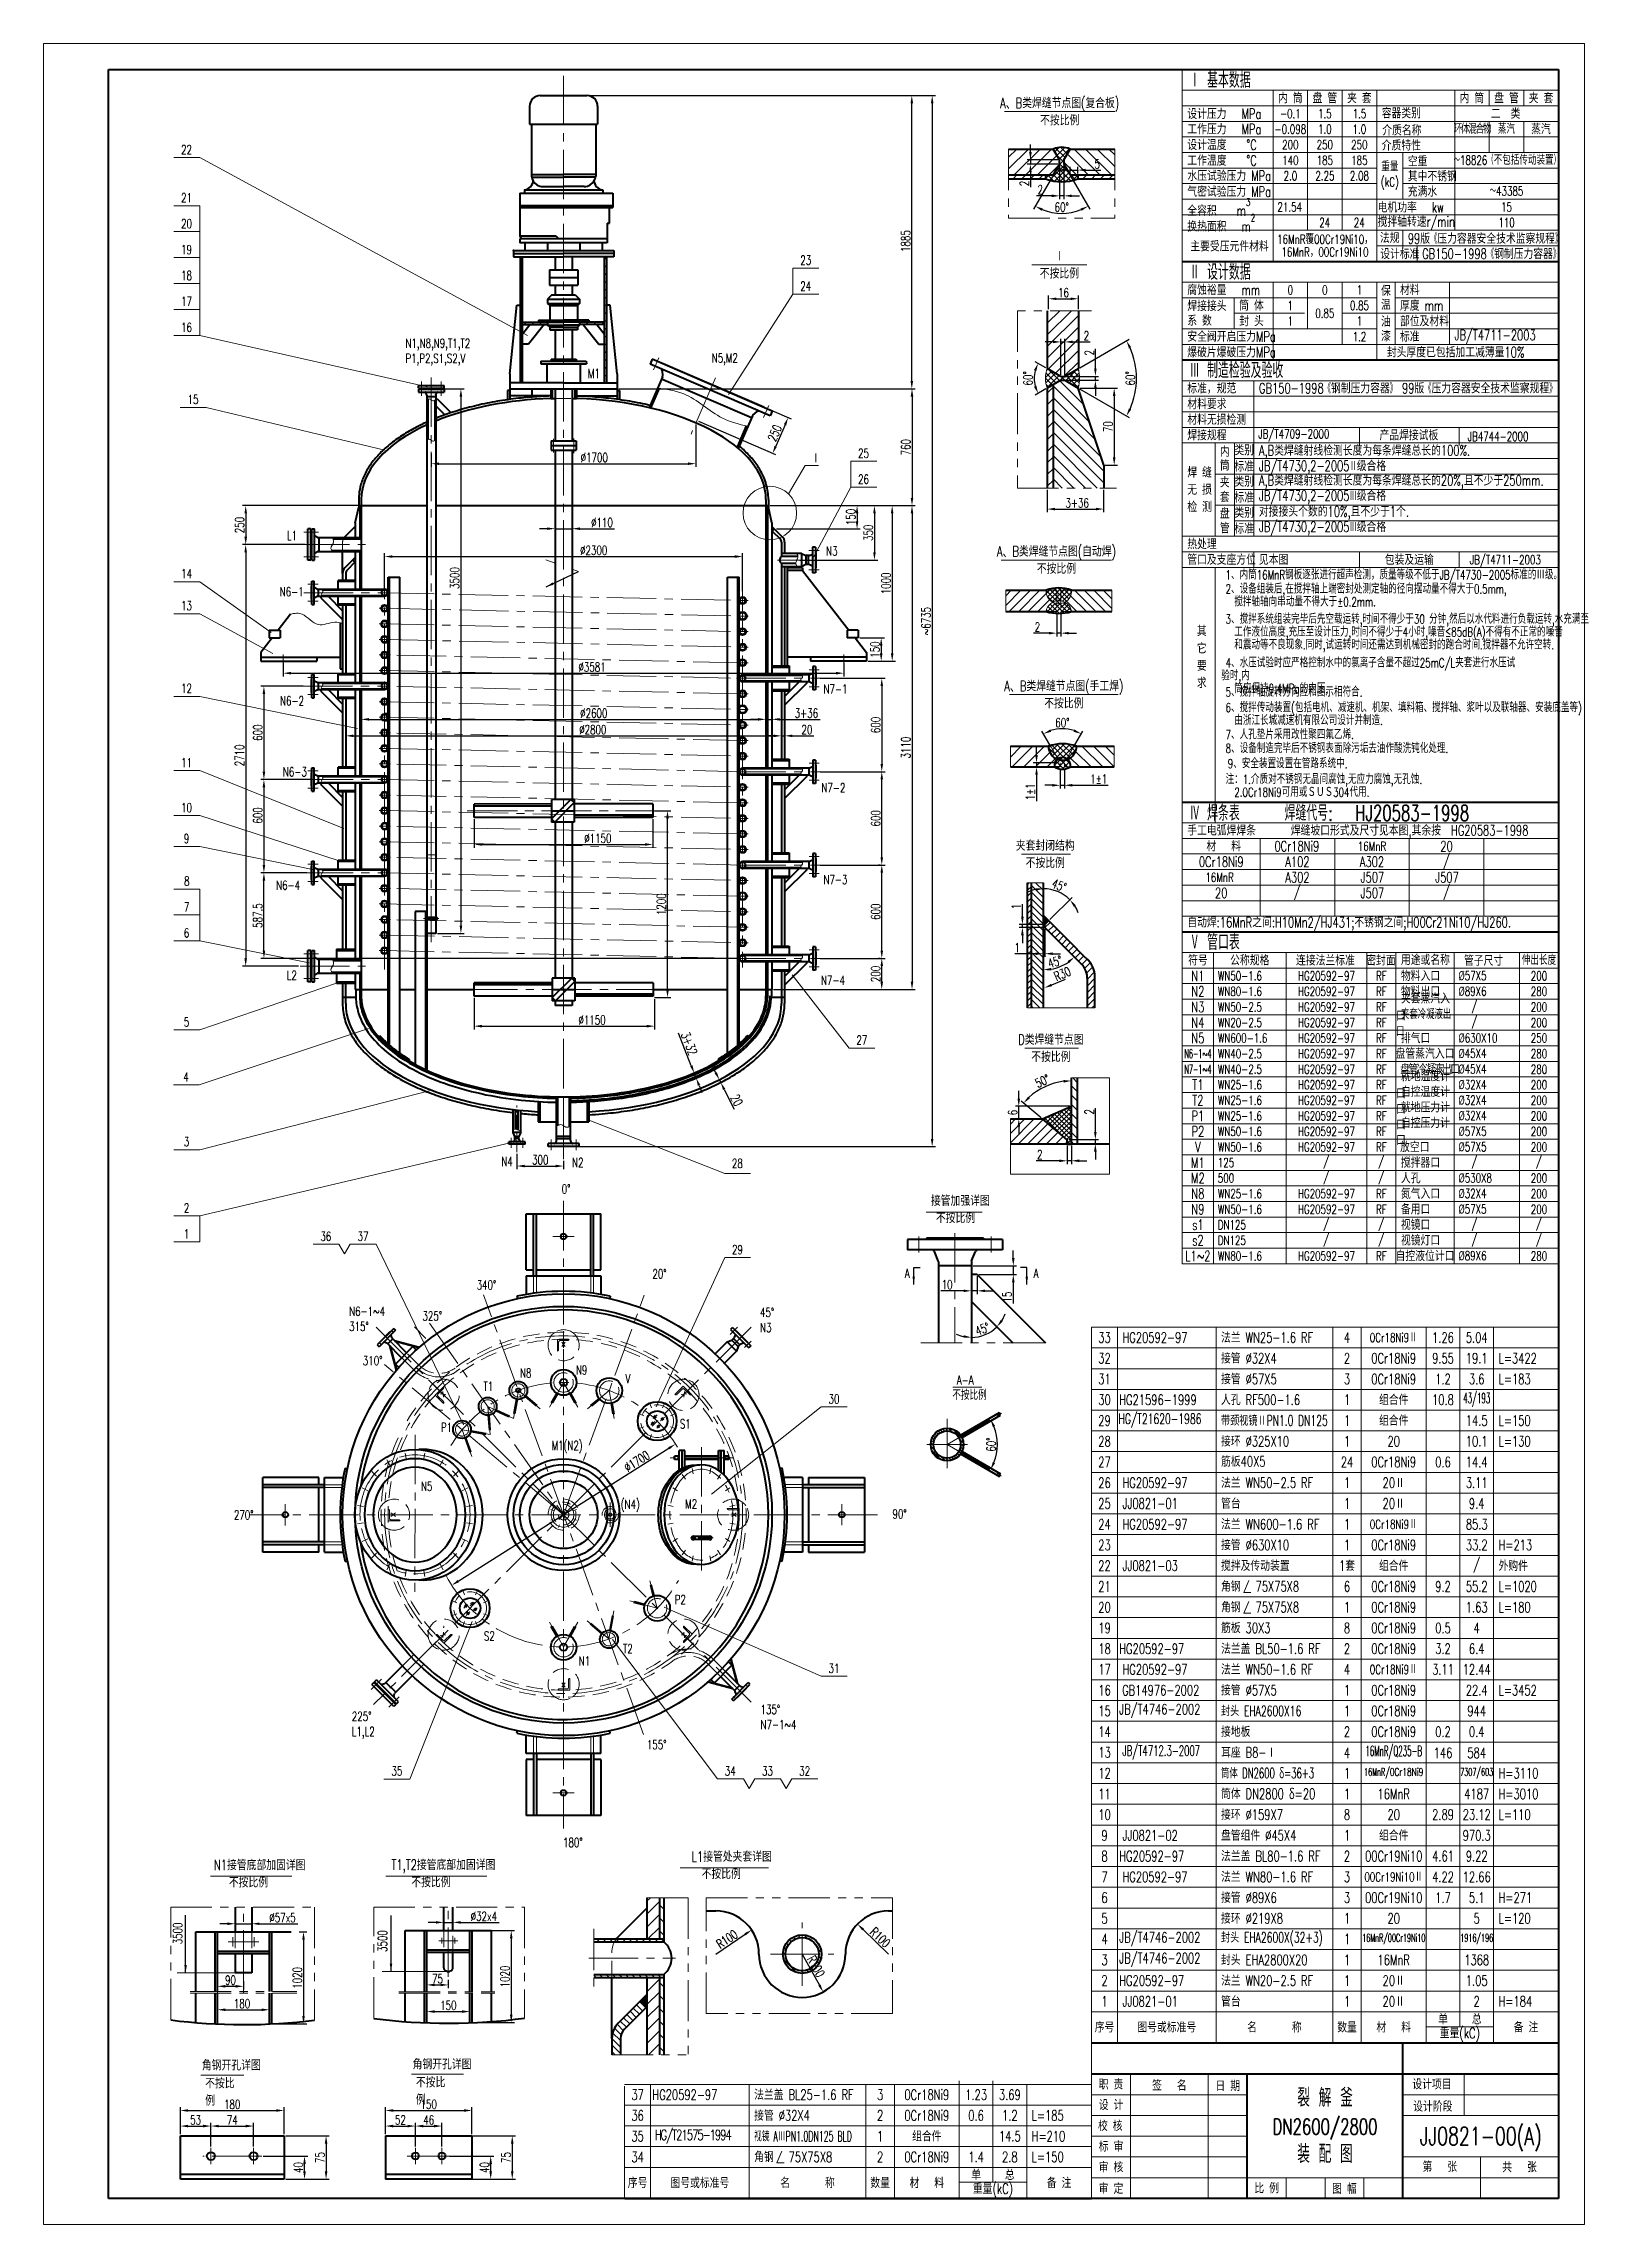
# Model space of a CAD drawing. Header units: millimetres. Extents: x 291 to 885, y 250 to 1091.
import ezdxf

# ---------------------------------------------------------------- set-up
doc = ezdxf.new("R2010")
doc.units = ezdxf.units.MM
for name, pattern in [('CENTER2', [28.575, 19.05, -3.175, 3.175, -3.175]), ('DASHED2', [9.525, 6.35, -3.175]), ('PHANTOM2', [31.75, 15.875, -3.175, 3.175, -3.175, 3.175, -3.175])]:
    doc.linetypes.add(name, pattern=pattern)
for name, color, linetype, lineweight in [('中心线', 4, 'CENTER2', 15), ('双点划线', 6, 'PHANTOM2', 15), ('外壳线', 1, 'Continuous', 40), ('尺寸线', 2, 'Continuous', 15), ('虚线', 5, 'DASHED2', 18)]:
    doc.layers.add(name, color=color, linetype=linetype, lineweight=lineweight)
doc.styles.get("Standard").update_dxf_attribs({"font": 'romans.shx', "width": 0.7, "height": 3.5, "bigfont": 'hzfs.shx'})
doc.styles.add('文字', font='romans.shx', dxfattribs={"width": 0.7, "height": 4, "bigfont": 'hzfs.shx'})
doc.dimstyles.new('ISO-25', dxfattribs={"dimtxt": 3.5, "dimasz": 3, "dimexe": 1.25, "dimexo": 0.625, "dimtad": 1, "dimtxsty": 'Standard', "dimcen": 2.5, "dimadec": 1, "dimazin": 2, "dimtfac": 1, "dimtmove": 0, "dimatfit": 0, "dimfxl": 0, "dimarcsym": 0})
pattern_1 = [(135, (268.1186, 194.1322), (-1.247258, -1.247258), [])]

msp = doc.modelspace()

# ---------------------------------------------------------------- texts
at = {"layer": '尺寸线', "style": '文字'}
for s, insert, char_height, width, attachment_point in [(' {\\Fromans,gbcbig|c134;Ⅰ} 基本数据', (729.777, 1076.811), 6, 145, 4), ('A{\\fSimSun|b0|i0|c134|p2;、}B类焊缝节点图(复合板)\\P不按比例', (682.495, 1064.65), 4, 57.78688, 5), ('内 筒', (771.427, 1069.883), 4, 13.3, 5), ('盘 管', (784.727, 1069.883), 4, 13.3, 5), ('夹 套', (798.027, 1069.883), 4, 13.3, 5), ('内 筒', (841.427, 1069.883), 4, 13.3, 5), ('盘 管', (854.727, 1069.883), 4, 13.3, 5), ('夹 套', (868.077, 1069.883), 4, 13.4, 5), ('蒸汽', (868.027, 1057.905), 4, 13.3, 5), ('Ⅰ\\P不按比例', (682.362, 1005.611), 4, 57.78688, 5), (' {\\Fromans,gbcbig|c134;Ⅱ} 设计数据', (729.777, 1002.771), 6, 145, 4), (' 腐蚀裕量   mm   ', (729.777, 995.883), 4, 35, 4), (' 材料', (811.777, 995.883), 4, 21, 4), (' 筒 体', (749.777, 989.883), 4, 15, 4), (' 封 头', (749.777, 983.883), 4, 15, 4), (' 厚度 mm', (811.777, 989.883), 4, 21, 4), (' 部位及材料', (811.777, 983.883), 4, 21, 4), (' 安全阀开启压力MPa', (729.777, 977.909), 4, 35, 4), (' 标准', (811.777, 977.883), 4, 21, 4), (' JB/T4711-2003', (832.777, 977.821), 4, 42, 4), (' 爆破片爆破压力MPa  ', (729.777, 971.883), 4, 34.76064, 4), (' {\\Fromans,gbcbig|c134;Ⅲ} 制造检验及验收', (729.777, 964.883), 6, 145, 4), ('  封头厚度已包括加工减薄量10%', (804.777, 971.883), 4, 70, 4), (' 标准，规范', (729.777, 957.883), 4, 27.61343, 4), (' GB150-1998{\\Fromans,gbcbig|c134;《}钢制压力容器{\\Fromans,gbcbig|c134;》 99}版{\\Fromans,gbcbig|c134;《}压力容器安全技术监察规程{\\Fromans,gbcbig|c134;》}', (757.391, 957.978), 4, 117.38657, 4), (' 材料要求', (729.777, 951.885), 4, 27.61343, 4), (' 材料无损检测', (729.777, 945.883), 4, 27.61343, 4), (' 焊接规程', (729.777, 939.875), 4, 27.61343, 4), ('    产品焊接试板', (798.111, 939.875), 4, 38.33333, 4), ('类别', (753.641, 934.098), 4, 7.5, 5), (' A,B类焊缝射线检测长度为每条焊缝总长的100%.  ', (757.391, 933.383), 4, 117.38657, 4), (' 焊 缝\\P 无 损\\P 检 测', (729.777, 918.883), 4, 12.61343, 4), ('标准', (753.641, 927.836), 4, 7.5, 5), (' JB/T4730,2-2005{\\Fromans,gbcbig|c134;Ⅱ}级合格', (757.391, 927.383), 4, 79.53295, 4), ('标准', (753.641, 915.883), 4, 7.5, 5), ('类别', (753.641, 921.998), 4, 7.5, 5), (' A,B类焊缝射线检测长度为每条焊缝总长的20%,且不少于250mm.', (757.391, 921.832), 4, 117.38657, 4), (' JB/T4730,2-2005{\\Fromans,gbcbig|c134;Ⅲ}级合格', (757.391, 915.883), 4, 117.38657, 4), ('类别', (753.641, 909.998), 4, 7.5, 5), (' 对接接头个数的10%,且不少于1个.', (757.391, 909.832), 4, 117.38657, 4), (' 热处理', (729.777, 897.885), 4, 145, 4), ('标准', (753.641, 903.883), 4, 7.5, 5), (' JB/T4730,2-2005{\\Fromans,gbcbig|c134;Ⅲ}级合格', (757.391, 903.883), 4, 117.38657, 4), ('A{\\fSimSun|b0|i0|c134|p2;、}B类焊缝节点图(自动焊)\\P不按比例', (681.234, 891.735), 4, 57.78688, 5), (' 管口及支座方位', (729.777, 891.875), 4, 27.61343, 4), (' 见本图', (757.391, 891.885), 4, 40.7199, 4), ('包装及运输', (817.277, 891.84), 4, 38.33333, 5), ('其\\P它\\P要\\P求', (737.277, 854.349), 4, 15, 5), ('A{\\fSimSun|b0|i0|c134|p2;、}B类焊缝节点图(手工焊)\\P不按比例', (684.099, 839.811), 4, 45.146, 5), ('夹套封闭结构  \\P不按比例', (676.926, 778.272), 4, 44.4769, 5), (' 材   料', (744.777, 781.368), 4, 30, 5), ('0Cr18Ni9', (773.925, 781.366), 4, 28.29529, 5), ('20', (831.652, 781.321), 4, 28.75, 5), ('0Cr18Ni9', (744.777, 775.366), 4, 30, 5), ('A102', (774.152, 775.385), 4, 28.75, 5), ('A302', (802.902, 775.366), 4, 28.75, 5), ('/', (831.652, 775.366), 4, 28.75, 5), ('20', (744.777, 763.366), 4, 30, 5), ('A302', (774.152, 769.366), 4, 28.75, 5), ('/', (774.152, 763.366), 4, 28.75, 5), ('J507', (803.055, 769.366), 4, 29.05555, 5), ('J507', (803.055, 763.366), 4, 29.05555, 5), ('J507', (831.805, 769.366), 4, 29.05555, 5), ('/', (831.652, 763.366), 4, 28.75, 5), (' 自动焊:16MnR之间:H10Mn2/HJ431;不锈钢之间;H00Cr21Ni10/HJ260.', (729.777, 751.366), 4, 145, 4), (' {\\Fromans,gbcbig|c134;Ⅴ} 管口表', (729.777, 744.366), 6, 86, 4), ('符号', (735.777, 737.366), 4, 12, 5), ('N1', (735.777, 731.366), 4, 12, 5), ('公称规格 ', (755.777, 737.368), 4, 28, 5), ('  连接法兰标准  ', (769.777, 737.348), 4, 31.10926, 4), ('密封面', (806.347, 737.366), 4, 10.92095, 5), (' 物料入口', (812.137, 731.366), 4, 22.39074, 4), ('N2 ', (735.777, 725.366), 4, 12, 5), (' 物料出口', (812.137, 725.366), 4, 22.39074, 4), ('N3', (735.777, 719.366), 4, 12, 5), ('N4', (735.777, 713.366), 4, 12, 5), (' {\\W0.6;夹套冷凝液出口}', (812.137, 713.366), 4, 22.39074, 4), (' 夹套蒸汽入口', (812.137, 719.366), 4, 22.39074, 4), ('D类焊缝节点图\\P不按比例', (679.107, 703.466), 4, 45.146, 5), ('N5', (735.777, 707.366), 4, 12, 5), (' 排气口', (812.137, 707.366), 4, 22.39074, 4), ('{\\W0.5;N6-1~4}', (735.777, 701.366), 3.5, 12, 5), ('盘管蒸汽入口', (823.352, 701.366), 4, 22.35172, 5), ('{\\W0.5;N7-1~4}', (735.777, 695.366), 3.5, 12, 5), ('T1', (735.777, 689.366), 4, 12, 5), ('{\\T0.75; 盘管冷凝液出口}', (812.137, 695.366), 4, 24.09762, 4), (' 就地温度计口', (812.137, 689.366), 4, 22.39074, 4), ('T2', (735.777, 683.366), 4, 12, 5), (' 自控温度计口', (812.137, 683.366), 4, 22.39074, 4), ('P1', (735.777, 677.366), 4, 12, 5), ('P2', (735.777, 671.366), 4, 12, 5), (' 就地压力计口', (812.137, 677.366), 4, 22.39074, 4), (' 自控压力计口', (812.137, 671.366), 4, 22.39074, 4), ('V', (735.777, 665.366), 4, 12, 5), (' 放空口', (811.802, 665.366), 4, 22.72584, 4), ('M1', (735.777, 659.366), 4, 12, 5), (' 搅拌器口', (812.137, 659.366), 4, 22.39074, 4), ('M2', (735.777, 653.366), 4, 12, 5), ('N8', (735.777, 647.366), 4, 12, 5), (' 氮气入口', (812.137, 647.366), 4, 22.39074, 4), (' 人孔', (812.137, 653.366), 4, 22.39074, 4), ('接管加强详图\\P 不按比例', (632.854, 646.673), 4, 25.09459, 1), ('N9', (735.777, 641.366), 4, 12, 5), (' 备用口', (812.137, 641.366), 4, 22.39074, 4), ('s1', (735.777, 635.366), 4, 12, 5), ('s2', (735.777, 629.366), 4, 12, 5), (' 视镜口', (812.137, 635.366), 4, 22.39074, 4), (' 视镜灯口', (812.137, 629.366), 4, 22.39074, 4), ('L1~2', (735.777, 623.366), 4, 12, 5), ('自控液位计口', (823.332, 623.366), 4, 22.39074, 5), (' 筋板40X5', (742.777, 544.087), 4, 55, 4), ('944', (843.277, 447.883), 4, 13, 5), (' 耳座 B8-Ⅰ', (742.777, 431.883), 4, 45, 4), (' {\\W0.6;筒体 DN2600 \\fSimSun|b0|i0|c134|p2;δ\\Fromans,hzfs|c134;=36+3}', (742.777, 423.883), 4, 71.28775, 4), (' 筒体 DN2800 {\\fSimSun|b0|i0|c134|p2;δ}=20', (742.777, 415.883), 4, 45, 4), ('16MnR', (811.277, 415.883), 4, 25, 5), ('N1接管底部加固详图\\P   不按比例', (356.444, 390.468), 4, 36.17854, 1), ('T1,T2接管底部加固详图\\P    不按比例', (424.845, 390.558), 4, 43.1084, 1), ('L1接管处夹套详图\\P  不按比例', (540.611, 393.71), 4, 38.11814, 1), ('角钢开孔详图', (351.795, 313.272), 4, 43.7924, 1), ('角钢开孔详图', (433.032, 313.647), 4, 43.7924, 1), ('不按比例', (353.066, 306.312), 4, 13.61896, 1), ('不按比例', (434.304, 306.687), 4, 13.61896, 1), ('职 责', (702.293, 303.896), 4, 14.99868, 5), ('签   名', (724.791, 303.497), 4, 31.23137, 5), ('日 期', (747.289, 303.271), 4, 14.99868, 5), ('设计项目', (826.011, 303.921), 4, 14.99868, 5), ('设 计', (702.293, 295.935), 4, 14.99868, 5), ('设计阶段', (826.321, 295.386), 4, 14.99868, 5), ('校 核', (701.992, 287.887), 4, 14.99868, 5), ('标 审', (702.293, 279.942), 4, 14.99868, 5), ('审 核', (702.293, 271.933), 4, 14.99868, 5), ('第   张', (829.043, 272.133), 4, 29.99735, 5), ('共   张', (859.779, 271.969), 4, 29.99735, 5), ('审 定', (702.293, 263.657), 4, 14.99868, 5), ('比 例', (762.287, 263.856), 4, 14.99868, 5), ('图 幅', (792.285, 263.656), 4, 14.99868, 5)]:
    msp.add_mtext(s, dxfattribs=dict(at, insert=insert, char_height=char_height, width=width, attachment_point=attachment_point))
at = {"layer": '尺寸线', "attachment_point": 4, "style": '文字'}
for s, insert, char_height in [(' 设计压力   MPa ', (729.777, 1063.808), 4), (' 工作压力   MPa  ', (729.777, 1057.902), 4), (' 容器类别', (804.746, 1064.06), 4), (' 介质名称', (804.935, 1057.451), 4), ('二  类', (848.722, 1063.892), 4), (' 设计温度    {\\Fromans|c134;%%DC} ', (729.777, 1051.861), 4), (' 介质特性', (804.746, 1051.629), 4), (' 工作温度    {\\Fromans|c134;%%DC} ', (729.777, 1045.797), 4), (' 空重', (814.777, 1045.486), 4), (' 气密试验压力 MPa  ', (729.777, 1033.783), 4), (' 水压试验压力 MPa  ', (729.813, 1039.898), 4), (' 其中不锈钢', (814.777, 1039.716), 4), (' 充满水', (814.777, 1033.819), 4), (' 全容积    m{\\H0.7x;\\S3^ ;} ', (729.777, 1027.796), 4), (' 电机功率   kw', (803.141, 1027.737), 4), (' 换热面积   m{\\H0.7x;\\S2^ ;} ', (729.777, 1021.74), 4), (' 搅拌轴转速r{\\T0.95;/}min    ', (803.141, 1021.543), 4), (' 法规', (804.023, 1015.963), 4), (' 99版{\\Fromans,gbcbig|c134;《}压力容器安全技术监察规程{\\Fromans,gbcbig|c134;》}', (814.777, 1015.688), 4), (' 主要受压元件材料', (730.937, 1012.723), 4), ('设计标准', (806.086, 1009.755), 4), (' GB150-1998{\\Fromans,gbcbig|c134;《}钢制压力容器{\\Fromans,gbcbig|c134;》}', (820.302, 1009.823), 4), (' {\\Fromans,gbcbig|c134;Ⅳ} 焊条表      焊缝代号:   HJ20583-1998               ', (729.777, 794.168), 6), (' 手工电弧焊焊条       焊缝坡口形式及尺寸见本图,其余按  HG20583-1998                 ', (729.777, 786.866), 4), (' 用途或名称', (812.137, 737.537), 4), ('  管子尺寸', (834.527, 737.239), 4)]:
    msp.add_mtext(s, dxfattribs=dict(at, insert=insert, char_height=char_height))
at = {"layer": '尺寸线'}
for s, insert, char_height, width, attachment_point in [('-0.1', (771.427, 1063.883), 3.5, 13.3, 5), ('1.5', (784.727, 1063.883), 3.5, 13.3, 5), ('1.5', (798.077, 1063.883), 3.5, 13.4, 5), ('{\\T0.85;环体混合物}', (841.427, 1057.883), 3.5, 15.58955, 5), ('蒸汽', (854.727, 1057.883), 3.5, 13.3, 5), ('22', (345.888, 1050.033), 3.5, 10.15308, 5), ('-0.098', (771.427, 1057.883), 3.5, 13.3, 5), ('200', (771.417, 1051.883), 3.5, 13.32031, 5), ('250', (784.717, 1051.883), 3.5, 13.32031, 5), ('1.0', (784.727, 1057.883), 3.5, 13.3, 5), ('250', (798.017, 1051.883), 3.5, 13.32031, 5), ('1.0', (798.027, 1057.883), 3.5, 13.3, 5), ('140', (771.427, 1045.883), 3.5, 13.3, 5), ('185', (784.727, 1045.883), 3.5, 13.3, 5), ('185', (798.027, 1045.883), 3.5, 13.3, 5), ('重量\\P(kC)', (809.777, 1039.883), 3.5, 10, 5), ('{\\Fromans,gbcbig|c134;～}18826{\\Fromans,gbcbig|c134;（}不包括传动装置{\\Fromans,gbcbig|c134;）     }', (854.891, 1045.883), 3.5, 40, 5), ('2.0', (771.461, 1039.883), 3.5, 13.23283, 5), ('2.25', (784.761, 1039.883), 3.5, 13.23283, 5), ('2.08', (798.061, 1039.883), 3.5, 13.23283, 5), ('{\\Fromans,gbcbig|c134;～}43385{\\Fromans,gbcbig|c134;     }', (854.777, 1033.997), 3.5, 40, 5), ('21', (345.888, 1031.456), 3.5, 10.15308, 5), ('21.54', (771.175, 1027.883), 3.5, 13.3, 5), ('15', (854.777, 1027.883), 3.5, 40, 5), ('20', (345.888, 1021.456), 3.5, 10.15308, 5), ('24', (784.687, 1021.883), 3.5, 13.21913, 5), ('24', (797.987, 1021.883), 3.5, 13.21913, 5), ('110', (854.777, 1021.883), 3.5, 40, 5), ('19', (345.888, 1011.456), 3.5, 10.15308, 5), ('18', (345.888, 1001.456), 3.5, 10.15308, 5), ('23', (584.592, 1007.357), 3.5, 10.15308, 5), ('17', (345.888, 991.456), 3.5, 10.15308, 5), ('24', (584.592, 997.357), 3.5, 10.15308, 5), ('0', (771.427, 995.883), 3.5, 13.3, 5), ('0', (784.727, 995.883), 3.5, 13.3, 5), ('1', (798.077, 995.883), 3.5, 13.4, 5), ('1', (771.427, 989.883), 3.5, 13.3, 5), ('1', (771.427, 983.883), 3.5, 13.3, 5), ('0.85', (784.727, 986.883), 3.5, 13.3, 5), ('0.85', (798.077, 989.883), 3.5, 13.4, 5), ('1', (798.077, 983.883), 3.5, 13.4, 5), ('16', (345.888, 981.456), 3.5, 10.15308, 5), ('N1,N8,N9,T1,T2\\PP1,P2,S1,S2,V', (430.264, 977.09), 3.5, 59.43762, 1), ('1.2', (798.077, 977.883), 3.5, 13.4, 5), ('N5,M2', (548.345, 971.42), 3.5, 14.17693, 1), ('M1', (500.609, 965.426), 3.5, 5.11771, 1), ('15', (348.396, 953.681), 3.5, 10.15308, 5), ('25', (606.874, 932.916), 3.5, 10.15308, 5), ('Ⅰ', (586.826, 932.532), 3.5, 7.70012, 1), ('26', (606.874, 922.916), 3.5, 10.15308, 5), ('L1', (384.574, 902.954), 3.5, 3.31119, 1), ('N3', (592.424, 896.98), 3.5, 3.31119, 1), ('14', (345.888, 886.449), 3.5, 10.15308, 5), ('13', (345.888, 874.117), 3.5, 10.15308, 5), ('N6-1', (381.79, 881.237), 3.5, 3.31119, 1), ('12', (345.888, 842.232), 3.5, 10.15308, 5), ('N7-1', (591.44, 843.719), 3.5, 3.31119, 1), ('N6-2', (381.909, 839.185), 3.5, 3.31119, 1), ('11', (345.888, 813.576), 3.5, 10.15308, 5), ('N6-3', (383.021, 811.8), 3.5, 3.31119, 1), ('N7-2', (590.63, 805.651), 3.5, 3.31119, 1), ('10', (345.888, 796.266), 3.5, 10.15308, 5), ('9', (345.888, 784.34), 3.5, 10.15308, 5), ('16MnR', (802.902, 781.366), 3.5, 28.75, 5), ('8', (345.964, 767.939), 3.5, 10.15308, 5), ('N6-4', (380.407, 768.079), 3.5, 3.31119, 1), ('N7-3', (591.418, 770.261), 3.5, 3.31119, 1), ('16MnR', (744.152, 769.366), 3.5, 28.75, 5), ('7', (345.888, 757.939), 3.5, 10.15308, 5), ('6', (345.888, 747.939), 3.5, 10.15308, 5), ('L2', (384.518, 733.282), 3.5, 3.31119, 1), (' WN50-1.6', (741.777, 731.366), 3.5, 28, 4), ('HG20592-97', (785.332, 731.366), 3.5, 31.10926, 5), ('RF', (806.512, 731.366), 3.5, 11.25, 5), ('{\\Ftxt|c134; \\Ftxt|c0;%%C}57X5', (834.527, 731.366), 3.5, 25.25, 4), ('伸出长度', (867.277, 737.366), 3.5, 15, 5), ('200', (867.277, 731.366), 3.5, 15, 5), ('N7-4', (590.466, 731.414), 3.5, 3.31119, 1), (' WN80-1.6', (741.777, 725.366), 3.5, 28, 4), ('HG20592-97', (785.332, 725.366), 3.5, 31.10926, 5), ('RF', (806.512, 725.366), 3.5, 11.25, 5), ('{\\Ftxt|c134; \\Ftxt|c0;%%C}89X6', (834.527, 725.366), 3.5, 25.25, 4), ('280', (867.277, 725.366), 3.5, 15, 5), ('5', (345.888, 713.596), 3.5, 10.15308, 5), (' WN50-2.5', (741.777, 719.366), 3.5, 28, 4), (' WN20-2.5', (741.777, 713.366), 3.5, 28, 4), ('HG20592-97', (785.332, 719.366), 3.5, 31.10926, 5), ('HG20592-97', (785.332, 713.366), 3.5, 31.10926, 5), ('RF', (806.512, 719.366), 3.5, 11.25, 5), ('RF', (806.512, 713.366), 3.5, 11.25, 5), ('    /', (834.527, 719.366), 3.5, 25.25, 4), ('    /', (834.527, 713.366), 3.5, 25.25, 4), ('200', (867.277, 719.366), 3.5, 15, 5), ('200', (867.277, 713.366), 3.5, 15, 5), ('27', (606.212, 706.588), 3.5, 10.15308, 5), (' WN600-1.6', (741.777, 707.366), 3.5, 28, 4), ('HG20592-97', (785.332, 707.366), 3.5, 31.10926, 5), ('RF', (806.512, 707.366), 3.5, 11.25, 5), ('{\\Ftxt|c134; %%C}630X10', (834.527, 707.366), 3.5, 25.25, 4), ('250', (867.277, 707.366), 3.5, 15, 5), (' WN40-2.5', (741.777, 701.366), 3.5, 28, 4), ('HG20592-97', (785.332, 701.366), 3.5, 31.10926, 5), ('RF', (806.512, 701.366), 3.5, 11.25, 5), ('{\\Ftxt|c134; \\Ftxt|c0;%%C}45X4', (834.527, 701.366), 3.5, 25.25, 4), ('280', (867.277, 701.366), 3.5, 15, 5), ('4', (345.716, 692.384), 3.5, 10.15308, 5), (' WN40-2.5', (741.777, 695.366), 3.5, 28, 4), (' WN25-1.6', (741.777, 689.366), 3.5, 28, 4), ('HG20592-97', (785.332, 695.366), 3.5, 31.10926, 5), ('HG20592-97', (785.332, 689.366), 3.5, 31.10926, 5), ('RF', (806.512, 695.366), 3.5, 11.25, 5), ('RF', (806.512, 689.366), 3.5, 11.25, 5), ('{\\Ftxt|c134; \\Ftxt|c0;%%C}45X4', (834.527, 695.366), 3.5, 25.25, 4), ('{\\Ftxt|c134; \\Ftxt|c0;%%C}32X4', (834.527, 689.366), 3.5, 25.25, 4), ('280', (867.277, 695.366), 3.5, 15, 5), ('200', (867.277, 689.366), 3.5, 15, 5), (' WN25-1.6', (741.777, 683.366), 3.5, 28, 4), ('HG20592-97', (785.332, 683.366), 3.5, 31.10926, 5), ('RF', (806.512, 683.366), 3.5, 11.25, 5), ('{\\Ftxt|c134; \\Ftxt|c0;%%C}32X4', (834.527, 683.366), 3.5, 25.25, 4), ('200', (867.277, 683.366), 3.5, 15, 5), (' WN25-1.6', (741.777, 677.366), 3.5, 28, 4), (' WN50-1.6', (741.777, 671.366), 3.5, 28, 4), ('HG20592-97', (785.332, 677.366), 3.5, 31.10926, 5), ('HG20592-97', (785.332, 671.366), 3.5, 31.10926, 5), ('RF', (806.512, 677.366), 3.5, 11.25, 5), ('RF', (806.512, 671.366), 3.5, 11.25, 5), ('{\\Ftxt|c134; \\Ftxt|c0;%%C}32X4', (834.527, 677.366), 3.5, 25.25, 4), ('{\\Ftxt|c134; \\Ftxt|c0;%%C}57X5', (834.527, 671.366), 3.5, 25.25, 4), ('200', (867.277, 677.366), 3.5, 15, 5), ('200', (867.277, 671.366), 3.5, 15, 5), ('3', (345.888, 667.413), 3.5, 10.15308, 5), (' WN50-1.6', (741.777, 665.366), 3.5, 28, 4), ('HG20592-97', (785.332, 665.366), 3.5, 31.10926, 5), ('RF', (806.512, 665.366), 3.5, 11.25, 5), ('{\\Ftxt|c134; \\Ftxt|c0;%%C}57X5', (834.527, 665.366), 3.5, 25.25, 4), ('200', (867.277, 665.366), 3.5, 15, 5), ('N4', (467.247, 661.514), 3.5, 3.31119, 1), ('N2', (494.5, 661.147), 3.5, 3.31119, 1), ('28', (558.222, 659.039), 3.5, 10.15308, 5), (' 125', (741.777, 659.366), 3.5, 28, 4), ('/', (785.315, 653.432), 3.5, 31.14279, 5), ('/', (785.332, 659.366), 3.5, 31.10926, 5), ('/', (806.512, 659.366), 3.5, 11.25, 5), ('/', (806.512, 653.366), 3.5, 11.25, 5), ('    /', (834.527, 659.366), 3.5, 25.25, 4), ('/', (867.277, 659.366), 3.5, 15, 5), ('0%%D', (490.508, 650.916), 3.5, 9.53471, 1), (' WN25-1.6', (741.777, 647.366), 3.5, 28, 4), (' 500', (741.777, 653.366), 3.5, 28, 4), ('HG20592-97', (785.332, 647.366), 3.5, 31.10926, 5), ('RF', (806.512, 647.366), 3.5, 11.25, 5), ('{\\Ftxt|c134; \\Ftxt|c0;%%C}530X8', (834.527, 653.366), 3.5, 25.25, 4), ('{\\Ftxt|c134; \\Ftxt|c0;%%C}32X4', (834.527, 647.366), 3.5, 25.25, 4), ('200', (867.277, 653.366), 3.5, 15, 5), ('200', (867.277, 647.366), 3.5, 15, 5), ('2', (345.888, 641.879), 3.5, 10.15308, 5), (' WN50-1.6', (741.777, 641.366), 3.5, 28, 4), ('HG20592-97', (785.332, 641.366), 3.5, 31.10926, 5), ('RF', (806.512, 641.366), 3.5, 11.25, 5), ('{\\Ftxt|c134; \\Ftxt|c0;%%C}57X5', (834.527, 641.366), 3.5, 25.25, 4), ('200', (867.277, 641.366), 3.5, 15, 5), ('1', (345.888, 631.879), 3.5, 10.15308, 5), ('36', (399.567, 630.923), 3.5, 10.15308, 5), ('37', (413.922, 630.923), 3.5, 10.15308, 5), (' DN125', (741.777, 635.366), 3.5, 28, 4), (' DN125', (741.777, 629.366), 3.5, 28, 4), ('/', (785.315, 635.366), 3.5, 31.14279, 5), ('/', (785.315, 629.366), 3.5, 31.14279, 5), ('/', (806.512, 635.366), 3.5, 11.25, 5), ('/', (806.512, 629.366), 3.5, 11.25, 5), ('    /', (834.527, 635.366), 3.5, 25.25, 4), ('    /', (834.527, 629.366), 3.5, 25.25, 4), ('/', (867.277, 635.449), 3.5, 15, 5), ('/', (867.277, 629.366), 3.5, 15, 5), ('29', (558.261, 625.779), 3.5, 10.15308, 5), (' WN80-1.6', (741.777, 623.366), 3.5, 28, 4), ('HG20592-97', (785.332, 623.366), 3.5, 31.10926, 5), ('RF', (806.512, 623.366), 3.5, 11.25, 5), ('{\\Ftxt|c134; \\Ftxt|c0;%%C}89X6', (834.527, 623.366), 3.5, 25.25, 4), ('280', (867.277, 623.366), 3.5, 15, 5), ('20%%D', (525.483, 618.205), 3.5, 9.53471, 1), ('A', (622.809, 618.363), 3.5, 3.14664, 1), ('A', (672.449, 618.363), 3.5, 3.14664, 1), ('340%%D', (457.719, 613.917), 3.5, 9.53471, 1), ('N6-1~4 315%%D', (408.553, 603.757), 3.5, 9.53471, 1), ('325%%D', (436.82, 601.939), 3.5, 9.53471, 1), ('45%%D N3', (566.992, 603.322), 3.5, 9.53471, 1), ('33', (699.785, 591.883), 4, 9.98411, 5), (' HG20592-97', (704.777, 591.883), 4, 38, 4), (' 法兰 WN25-1.6 RF', (742.777, 591.883), 4, 45, 4), ('4', (793.277, 591.883), 4, 11, 5), ('0Cr18Ni9Ⅱ', (811.277, 591.883), 3.5, 25, 5), ('1.26', (830.277, 591.883), 4, 13, 5), ('5.04', (843.277, 591.883), 4, 13, 5), ('310%%D', (413.84, 584.709), 3.5, 9.53471, 1), ('N9', (495.989, 581.102), 3.5, 3.31119, 1), ('32', (699.785, 583.883), 4, 9.98411, 5), (' 接管 %%C32X4 ', (742.777, 583.883), 4, 45, 4), ('2', (793.277, 583.883), 4, 11, 5), ('0Cr18Ni9', (811.277, 583.883), 4, 25, 5), ('9.55', (830.277, 583.883), 4, 13, 5), ('19.1', (843.277, 583.883), 4, 13, 5), (' L=3422', (849.777, 583.883), 4, 25, 4), ('T1', (460.345, 574.794), 3.5, 3.31119, 1), ('N8', (474.419, 579.917), 3.5, 3.31119, 1), ('V', (515.074, 577.736), 3.5, 3.31119, 1), (' A-A\\P不按比例', (641.125, 577.221), 3.5, 18.41593, 1), ('31', (699.785, 575.883), 4, 9.98411, 5), (' 接管 %%C57X5 ', (742.777, 575.883), 4, 45, 4), ('3', (793.277, 575.883), 4, 11, 5), ('0Cr18Ni9', (811.277, 575.883), 4, 25, 5), ('1.2', (830.277, 575.883), 4, 13, 5), ('3.6', (843.277, 575.883), 4, 13, 5), (' L=183', (849.777, 575.883), 4, 25, 4), ('30', (595.497, 568.184), 3.5, 10.15308, 5), ('30', (699.785, 567.883), 4, 9.98411, 5), (' HG21596-1999', (703.525, 567.883), 4, 38, 4), (' 人孔 RF500-1.6', (742.777, 567.883), 4, 45, 4), ('1', (793.277, 567.883), 4, 11, 5), ('组合件', (811.277, 567.883), 4, 25, 5), ('10.8', (830.277, 567.883), 4, 13, 5), ('{\\W0.5;43/193}', (843.277, 567.883), 4, 13, 5), ('P1', (443.942, 559.042), 3.5, 3.31119, 1), ('S1', (536.069, 560.367), 3.5, 3.31119, 1), ('29', (699.785, 559.883), 4, 9.98411, 5), ('{\\W0.6; \\W0.65;HG/T21620-1986}', (703.525, 559.883), 4, 38, 4), (' {\\W0.65;带颈视镜ⅡPN1.0 DN125}', (742.777, 559.883), 4, 64.16203, 4), ('1', (793.277, 559.883), 4, 11, 5), ('组合件', (811.277, 559.883), 4, 25, 5), ('14.5', (843.277, 559.883), 4, 13, 5), (' L=150', (849.777, 559.883), 4, 25, 4), ('M1(N2)', (486.62, 551.996), 3.5, 3.31119, 1), ('28', (699.785, 551.883), 4, 9.98411, 5), (' 接环 %%C325X10 ', (742.777, 551.883), 4, 45, 4), ('1', (793.277, 551.883), 4, 11, 5), ('20', (811.277, 551.883), 4, 25, 5), ('10.1', (843.277, 551.883), 4, 13, 5), (' L=130', (849.777, 551.883), 4, 25, 4), ('27', (699.785, 543.883), 4, 9.98411, 5), (' 法兰 WN50-2.5 RF', (742.777, 535.883), 4, 45, 4), ('24', (793.277, 543.883), 4, 11, 5), ('0Cr18Ni9', (811.277, 543.883), 4, 25, 5), ('0.6', (830.277, 543.883), 4, 13, 5), ('14.4', (843.277, 543.883), 4, 13, 5), ('N5', (436.249, 536.257), 3.5, 3.31119, 1), ('(N4)', (513.264, 529.352), 3.5, 3.31119, 1), ('26', (699.785, 535.883), 4, 9.98411, 5), ('25', (699.785, 527.883), 4, 9.98411, 5), (' JJ0821-01', (704.777, 527.883), 4, 38, 4), (' HG20592-97', (704.777, 535.883), 4, 38, 4), (' 管台  ', (742.777, 527.883), 4, 45, 4), ('1', (793.277, 535.883), 4, 11, 5), ('1', (793.277, 527.883), 4, 11, 5), ('20Ⅱ', (811.277, 535.883), 4, 25, 5), ('20Ⅱ', (811.277, 527.883), 4, 25, 5), ('3.11', (843.277, 535.883), 4, 13, 5), ('9.4', (843.277, 527.883), 4, 13, 5), ('270%%D', (364.152, 525.243), 3.5, 9.53471, 1), ('90%%D', (618.033, 525.609), 3.5, 9.53471, 1), ('24', (699.785, 519.883), 4, 9.98411, 5), (' HG20592-97', (704.777, 519.883), 4, 38, 4), (' 法兰 WN600-1.6 RF', (742.777, 519.883), 4, 45, 4), ('1', (793.277, 519.883), 4, 11, 5), ('0Cr18Ni9Ⅱ', (811.277, 519.883), 3.5, 25, 5), ('85.3', (843.277, 519.883), 4, 13, 5), ('23', (699.785, 511.883), 4, 9.98411, 5), (' 接管 %%C630X10 ', (742.777, 511.883), 4, 45, 4), ('1', (793.277, 511.883), 4, 11, 5), ('0Cr18Ni9', (811.277, 511.883), 4, 25, 5), ('33.2', (843.277, 511.883), 4, 13, 5), (' H=213', (849.777, 511.883), 4, 25, 4), ('22', (699.785, 503.883), 4, 9.98411, 5), (' JJ0821-03', (704.777, 503.883), 4, 38, 4), (' 搅拌及传动装置', (742.777, 503.883), 4, 45, 4), ('1套', (793.277, 503.883), 4, 11, 5), ('组合件', (811.277, 503.883), 4, 25, 5), ('/', (843.277, 503.883), 4, 13, 5), (' 外购件', (849.777, 503.883), 4, 25, 4), ('21', (699.785, 495.883), 4, 9.98411, 5), (' 角钢   75X75X8', (742.777, 495.883), 4, 45, 4), ('6', (793.277, 495.883), 4, 11, 5), ('0Cr18Ni9', (811.277, 495.883), 4, 25, 5), ('9.2', (830.277, 495.883), 4, 13, 5), ('55.2', (843.277, 495.883), 4, 13, 5), (' L=1020', (849.777, 495.883), 4, 25, 4), ('P2', (534.086, 492.57), 3.5, 3.31119, 1), ('20', (699.785, 487.883), 4, 9.98411, 5), (' 角钢   75X75X8', (742.777, 487.883), 4, 45, 4), ('1', (793.277, 487.883), 4, 11, 5), ('0Cr18Ni9', (811.277, 487.883), 4, 25, 5), ('1.63', (843.277, 487.883), 4, 13, 5), (' L=180', (849.777, 487.883), 4, 25, 4), ('19', (699.785, 479.883), 4, 9.98411, 5), (' 筋板 30X3 ', (742.777, 479.883), 4, 45, 4), ('8', (793.277, 479.883), 4, 11, 5), ('0Cr18Ni9', (811.277, 479.883), 4, 25, 5), ('0.5', (830.277, 479.883), 4, 13, 5), ('4', (843.277, 479.883), 4, 13, 5), ('S2', (460.502, 478.542), 3.5, 3.31119, 1), ('T2', (514.122, 473.644), 3.5, 3.31119, 1), ('18', (699.785, 471.883), 4, 9.98411, 5), (' HG20592-97', (703.525, 471.883), 4, 38, 4), (' 法兰盖 BL50-1.6 RF', (742.777, 471.883), 4, 45, 4), ('2', (793.277, 471.883), 4, 11, 5), ('0Cr18Ni9', (811.277, 471.883), 4, 25, 5), ('3.2', (830.277, 471.883), 4, 13, 5), ('6.4', (843.277, 471.883), 4, 13, 5), ('N1', (497.076, 468.925), 3.5, 3.31119, 1), ('31', (595.497, 464.323), 3.5, 10.15308, 5), ('17', (699.785, 463.883), 4, 9.98411, 5), (' HG20592-97', (704.777, 463.883), 4, 38, 4), (' 法兰 WN50-1.6 RF', (742.777, 463.883), 4, 45, 4), ('4', (793.277, 463.883), 4, 11, 5), ('0Cr18Ni9Ⅱ', (811.277, 463.883), 3.5, 25, 5), ('3.11', (830.277, 463.883), 4, 13, 5), ('12.44', (843.277, 463.883), 4, 13, 5), ('16', (699.785, 455.883), 4, 9.98411, 5), ('GB14976-2002', (706.574, 455.883), 4, 38, 4), (' 接管 %%C57X5 ', (742.777, 455.883), 4, 45, 4), ('1', (793.277, 455.883), 4, 11, 5), ('0Cr18Ni9', (811.277, 455.883), 4, 25, 5), ('22.4', (843.277, 455.883), 4, 13, 5), (' L=3452', (849.777, 455.883), 4, 25, 4), ('225%%D L1,L2', (409.596, 447.543), 3.5, 9.53471, 1), ('135%%D N7-1~4', (567.168, 450.196), 3.5, 9.53471, 1), ('15', (699.785, 447.883), 4, 9.98411, 5), (' JB/T4746-2002', (703.525, 447.883), 4, 38, 4), (' {\\W0.65;封头 EHA2600X16}', (742.777, 447.883), 4, 55.39243, 4), ('1', (793.277, 447.883), 4, 11, 5), ('0Cr18Ni9', (811.277, 447.883), 4, 25, 5), ('14', (699.785, 439.883), 4, 9.98411, 5), (' 接地板', (742.777, 439.883), 4, 45, 4), ('2', (793.277, 439.883), 4, 11, 5), ('0Cr18Ni9', (811.277, 439.883), 4, 25, 5), ('0.2', (830.277, 439.883), 4, 13, 5), ('0.4', (843.277, 439.883), 4, 13, 5), ('155%%D', (523.339, 436.652), 3.5, 9.53471, 1), ('13', (699.785, 431.883), 4, 9.98411, 5), (' {\\W0.6;JB/T4712.3-2007}', (704.777, 431.883), 4, 55.33283, 4), ('4', (793.277, 431.716), 4, 11, 5), ('{\\W0.5;16MnR/Q235-B}', (811.277, 431.811), 4, 25, 5), ('146', (830.277, 431.716), 4, 13, 5), ('584', (843.277, 431.716), 4, 13, 5), ('34', (555.478, 424.719), 3.5, 10.15308, 5), ('33', (569.832, 424.719), 3.5, 10.15308, 5), ('32', (584.187, 424.719), 3.5, 10.15308, 5), ('12', (699.785, 423.883), 4, 9.98411, 5), ('1', (793.277, 423.883), 4, 11, 5), ('{\\W0.55;16MnR/}0Cr18Ni9', (811.277, 423.883), 3, 25, 5), ('{\\W0.55;7307/603}', (843.277, 423.883), 3, 13, 5), (' H=3110', (849.777, 423.883), 4, 25, 4), ('11', (699.785, 415.883), 4, 9.98411, 5), ('1', (793.277, 415.883), 4, 11, 5), ('4187', (843.277, 415.883), 4, 13, 5), (' H=3010', (849.777, 415.883), 4, 25, 4), ('10', (699.785, 407.883), 4, 9.98411, 5), (' 接环 %%C159X7 ', (742.777, 407.883), 4, 45, 4), ('8', (793.277, 407.883), 4, 11, 5), ('20', (811.277, 407.883), 4, 25, 5), ('2.89', (830.277, 407.883), 4, 13, 5), ('23.12', (843.277, 407.883), 4, 13, 5), (' L=110', (849.777, 407.883), 4, 25, 4), ('180%%D', (491.015, 398.899), 3.5, 9.53471, 1), ('9', (699.785, 399.883), 4, 9.98411, 5), (' JJ0821-02', (704.777, 399.883), 4, 38, 4), (' 盘管组件 %%C45X4', (742.777, 399.883), 4, 45, 4), ('1', (793.277, 399.883), 4, 11, 5), ('组合件', (811.277, 399.883), 4, 25, 5), ('970.3', (843.277, 399.883), 4, 13, 5), ('8', (699.785, 391.883), 4, 9.98411, 5), (' HG20592-97', (703.525, 391.883), 4, 38, 4), (' 法兰盖 BL80-1.6 RF', (742.777, 391.883), 4, 45, 4), ('2', (793.277, 391.883), 4, 11, 5), ('00Cr19Ni10', (811.277, 391.883), 4, 25, 5), ('4.61', (830.277, 391.883), 4, 13, 5), ('9.22', (843.277, 391.883), 4, 13, 5), ('7', (699.785, 383.883), 4, 9.98411, 5), (' HG20592-97', (704.777, 383.883), 4, 38, 4), (' 法兰 WN80-1.6 RF', (742.777, 383.883), 4, 45, 4), ('3', (793.277, 383.883), 4, 11, 5), ('00Cr19Ni10Ⅱ', (811.277, 383.883), 3.5, 25, 5), ('4.22', (830.277, 383.883), 4, 13, 5), ('12.66', (843.277, 383.883), 4, 13, 5), ('6', (699.785, 375.883), 4, 9.98411, 5), (' 接管 %%C89X6 ', (742.777, 375.883), 4, 45, 4), (' 接环 %%C219X8 ', (742.777, 367.883), 4, 45, 4), ('3', (793.277, 375.883), 4, 11, 5), ('00Cr19Ni10', (811.277, 375.883), 4, 25, 5), ('1.7', (830.277, 375.883), 4, 13, 5), ('5.1', (843.277, 375.883), 4, 13, 5), (' H=271', (849.777, 375.883), 4, 25, 4), ('5', (699.785, 367.883), 4, 9.98411, 5), ('4', (699.785, 359.883), 4, 9.98411, 5), (' JB/T4746-2002', (703.525, 359.883), 4, 38, 4), (' {\\W0.65;封头 EHA2600X(32+3)}', (742.777, 359.883), 4, 55.39243, 4), ('1', (793.277, 367.883), 4, 11, 5), ('1', (793.277, 359.883), 4, 11, 5), ('{\\W0.55;16MnR/00Cr19Ni10}', (811.277, 359.883), 3, 25, 5), ('20', (811.277, 367.883), 4, 25, 5), ('{\\W0.5;1916/196}', (843.277, 359.883), 3, 13, 5), ('5', (843.277, 367.883), 4, 13, 5), (' L=120', (849.777, 367.883), 4, 25, 4), ('3', (699.785, 351.883), 4, 9.98411, 5), (' JB/T4746-2002', (703.525, 351.883), 4, 38, 4), (' 封头 EHA2800X20 ', (742.777, 351.883), 4, 45, 4), ('1', (793.277, 351.883), 4, 11, 5), ('16MnR', (811.277, 351.883), 4, 25, 5), ('1368', (843.277, 351.883), 4, 13, 5), ('2', (699.785, 343.883), 4, 9.98411, 5), (' HG20592-97', (703.525, 343.883), 4, 38, 4), (' 法兰 WN20-2.5 RF', (742.777, 343.883), 4, 45, 4), ('1', (793.277, 343.883), 4, 11, 5), ('20Ⅱ', (811.277, 343.883), 4, 25, 5), ('1.05', (843.277, 343.883), 4, 13, 5), ('1', (699.785, 335.883), 4, 9.98411, 5), (' JJ0821-01', (704.777, 335.883), 4, 38, 4), (' 管台', (742.777, 335.883), 4, 45, 4), ('1', (793.277, 335.883), 4, 11, 5), ('20Ⅱ', (811.277, 335.883), 4, 25, 5), ('2', (843.277, 335.883), 4, 13, 5), (' H=184', (849.777, 335.883), 4, 25, 4), ('序号', (699.785, 325.883), 4, 9.98411, 5), ('图号或标准号', (723.777, 325.883), 4, 38, 5), ('名       称', (765.277, 325.883), 4, 45, 5), ('数量', (793.277, 325.883), 4, 11, 5), ('材   料', (811.277, 325.883), 4, 25, 5), ('单', (830.277, 328.998), 4, 13, 5), ('总', (843.277, 328.998), 4, 13, 5), ('备 注', (862.277, 325.883), 4, 25, 5), ('重量(kC)', (836.777, 322.998), 4, 26, 5), ('裂 解 釜\\P{\\H0.8571x;DN2600/2800}\\P装 配 图', (784.785, 287.883), 7, 59.9947, 5), ('37', (519.785, 299.883), 4, 9.98411, 5), (' HG20592-97', (523.525, 299.883), 4, 38, 4), (' 法兰盖 BL25-1.6 RF', (562.777, 299.883), 4, 45, 4), ('3', (613.277, 299.883), 4, 11, 5), ('0Cr18Ni9', (631.277, 299.883), 4, 25, 5), ('1.23', (650.277, 299.883), 4, 13, 5), ('3.69', (663.277, 299.883), 4, 13, 5), ('36', (519.785, 291.883), 4, 9.98411, 5), ('{\\T0.85; HG/T21575-1994}', (524.777, 283.733), 4, 38, 4), (' 接管 %%C32X4 ', (562.777, 291.883), 4, 45, 4), (' {\\W0.55;视镜 AⅢPN1.0DN125 BLD}', (562.777, 283.883), 4, 62.32198, 4), ('2', (613.277, 291.883), 4, 11, 5), ('0Cr18Ni9', (631.277, 291.883), 4, 25, 5), ('组合件', (631.277, 283.883), 4, 25, 5), ('0.6', (650.277, 291.883), 4, 13, 5), ('1.2', (663.277, 291.883), 4, 13, 5), (' L=185', (669.777, 291.883), 4, 25, 4), ('JJ0821-00(A)', (821.298, 287.431), 7, 66.00811, 1), ('35', (519.785, 283.883), 4, 9.98411, 5), ('34', (519.785, 275.883), 4, 9.98411, 5), (' 角钢   75X75X8', (562.777, 275.883), 4, 45, 4), ('2', (613.277, 275.883), 4, 11, 5), ('1', (613.277, 283.883), 4, 11, 5), ('0Cr18Ni9', (631.277, 275.883), 4, 25, 5), ('1.4', (650.277, 275.883), 4, 13, 5), ('14.5', (663.277, 283.883), 4, 13, 5), ('2.8', (663.277, 275.883), 4, 13, 5), (' H=210', (669.777, 283.883), 4, 25, 4), (' L=150', (669.777, 275.883), 4, 25, 4), ('单', (650.277, 268.998), 4, 13, 5), ('总', (663.277, 268.998), 4, 13, 5), ('序号', (519.785, 265.883), 4, 9.98411, 5), ('图号或标准号', (543.777, 265.883), 4, 38, 5), ('名       称', (585.277, 265.883), 4, 45, 5), ('数量', (613.277, 265.883), 4, 11, 5), ('材   料', (631.277, 265.883), 4, 25, 5), ('重量(kC)', (656.777, 262.998), 4, 26, 5), ('备 注', (682.277, 265.883), 4, 25, 5)]:
    msp.add_mtext(s, dxfattribs=dict(at, insert=insert, char_height=char_height, width=width, attachment_point=attachment_point))
at = {"layer": '尺寸线', "char_height": 3.5, "line_spacing_factor": 0.85}
for s, insert, width, attachment_point in [('16MnR覆00Cr19Ni10，\\P16MnR，00Cr19Ni10', (784.777, 1012.883), 40, 5), (' 1、内筒16MnR钢板逐张进行超声检测，质量等级不低于JB/T4730-2005标准的Ⅲ级。\\P ', (744.777, 887.774), 130.62914, 1), (' 2、设备组装后,在搅拌轴上端密封处测定轴的径向摆动量不得大于0.5mm,   \\P   搅拌轴轴向串动量不得大于{\\Fromans|c134;%%P}0.2mm.', (744.777, 882.333), 121.37499, 1), (' 3、搅拌系统组装完毕后先空载运转,时间不得少于30 分钟,然后以水代料进行负载运转,水充满至\\P   工作液位高度,充压至设计压力,时间不得少于4小时,噪音≤85dB(A)不得有不正常的噪音\\P   和震动等不良现象.同时,试运转时间还需达到机械密封的跑合时间.搅拌器不允许空转.', (744.777, 870.691), 1063.77047, 1), (' 4、水压试验时应严格控制水中的氯离子含量不超过25mC/L夹套进行水压试验时,内\\P   筒应保持0.4MPa的内压.\\P              ', (744.777, 853.843), 116.06698, 1), ('\\pt68; 5、搅拌轴旋转方向应和图示相符合.', (744.777, 840.806), 95.73941, 4), (' 6、搅拌传动装置(包括电机、减速机、机架、填料箱、搅拌轴、浆叶以及联轴器、安装底盖等)\\P   由浙江长城减速机有限公司设计并制造.', (744.777, 836.595), 1026.93627, 1), (' 7、人孔垫片采用改性聚四氟乙烯.', (744.777, 826.175), 893.19152, 1), ('\\pt68; 8、设备制造完毕后不锈钢表面除污垢去油作酸洗钝化处理.', (744.777, 819.062), 90.3193, 4), (' 注：1.介质对不锈钢无晶间腐蚀,无应力腐蚀,无孔蚀.\\P   2.0Cr18Ni9可用或ＳＵＳ304代用.', (744.777, 804.64), 96.02992, 4), ('\\pt68; 9、安全装置设置在管路系统中.', (745.614, 813.205), 90.3193, 4)]:
    msp.add_mtext(s, dxfattribs=dict(at, insert=insert, width=width, attachment_point=attachment_point))
at = {"layer": '尺寸线', "char_height": 4, "style": '文字'}
for s, insert, width, attachment_point, line_spacing_factor in [('保\\P温', (808.277, 992.883), 7, 5, 0.8), (' 焊接接头\\P 系 数', (729.777, 986.883), 20, 4, 0.85), ('油\\P漆', (808.277, 980.883), 7, 5, 0.85), ('内\\P筒', (746.141, 930.883), 7.5, 5, 0.8), ('夹\\P套', (746.141, 918.883), 7.5, 5, 0.85), ('盘\\P管', (746.141, 906.883), 7.5, 5, 0.85)]:
    msp.add_mtext(s, dxfattribs=dict(at, insert=insert, width=width, attachment_point=attachment_point, line_spacing_factor=line_spacing_factor))
at = {"layer": '尺寸线', "char_height": 3.5}
for s, insert, attachment_point in [(' JB/T4709-2000', (757.391, 939.796), 4), ('  JB4744-2000 ', (836.444, 939.383), 4), ('JB/T4711-2003', (854.301, 891.238), 5)]:
    msp.add_mtext(s, dxfattribs=dict(at, insert=insert, attachment_point=attachment_point))
for s, insert, width, attachment_point, rotation in [('M2', (542.73, 529.451), 106.48592, 3, 0.000561), ('35', (426.997, 424.719), 10.15308, 5, 0.0005), ('3500', (340.683, 357.874), 4.54377, 1, 90), ('3500', (419.664, 354.934), 4.75858, 1, 90)]:
    msp.add_mtext(s, dxfattribs=dict(at, insert=insert, width=width, attachment_point=attachment_point, rotation=rotation))

# ---------------------------------------------------------------- blocks, each defined once
blk = doc.blocks.new('*D26')
at = {"layer": 'Defpoints', "color": 0}
for p in [(525.68, 795.03), (531.3, 795.03), (525.68, 723.03)]:
    blk.add_point(p, dxfattribs=at)
at = {"layer": '尺寸线', "color": 0, "lineweight": -2}
for p, q in [((526.3, 795.03), (532.55, 795.03)), ((531.3, 726.03), (531.3, 792.03)), ((526.3, 723.03), (532.55, 723.03))]:
    blk.add_line(p, q, dxfattribs=at)
at = {"layer": '尺寸线', "color": 0}
for points in [[(530.8, 792.03), (531.8, 792.03), (531.3, 795.03)], [(530.8, 726.03), (531.8, 726.03), (531.3, 723.03)]]:
    blk.add_solid(points, dxfattribs=at)
at = {"layer": '尺寸线', "color": 0, "insert": (528.92, 758.98), "char_height": 3.5, "attachment_point": 5, "rotation": 90}
blk.add_mtext('1200', dxfattribs=at)
blk = doc.blocks.new('*D89')
at = {"layer": 'Defpoints', "color": 0}
for p in [(560.24, 893.07), (422.23, 879.11), (560.24, 879.11)]:
    blk.add_point(p, dxfattribs=at)
at = {"layer": '尺寸线', "color": 0, "lineweight": -2}
for p, q in [((422.23, 879.73), (422.23, 894.32)), ((425.23, 893.07), (557.24, 893.07)), ((560.24, 879.73), (560.24, 894.32))]:
    blk.add_line(p, q, dxfattribs=at)
at = {"layer": '尺寸线', "color": 0}
for points in [[(425.23, 893.57), (425.23, 892.57), (422.23, 893.07)], [(557.24, 893.57), (557.24, 892.57), (560.24, 893.07)]]:
    blk.add_solid(points, dxfattribs=at)
at = {"layer": '尺寸线', "color": 0, "insert": (502.84, 895.45), "char_height": 3.5, "attachment_point": 5}
blk.add_mtext('%%c2300', dxfattribs=at)
blk = doc.blocks.new('*D27')
at = {"layer": 'Defpoints', "color": 0}
for p in [(391.49, 843.11), (375.71, 807.11), (390.15, 807.11)]:
    blk.add_point(p, dxfattribs=at)
at = {"layer": '尺寸线', "color": 0, "lineweight": -2}
for p, q in [((390.86, 843.11), (374.46, 843.11)), ((375.71, 840.11), (375.71, 810.11)), ((389.53, 807.11), (374.46, 807.11))]:
    blk.add_line(p, q, dxfattribs=at)
at = {"layer": '尺寸线', "color": 0}
for points in [[(375.21, 840.11), (376.21, 840.11), (375.71, 843.11)], [(375.21, 810.11), (376.21, 810.11), (375.71, 807.11)]]:
    blk.add_solid(points, dxfattribs=at)
at = {"layer": '尺寸线', "color": 0, "insert": (373.34, 825.16), "char_height": 3.5, "attachment_point": 5, "rotation": 90}
blk.add_mtext('600', dxfattribs=at)
blk = doc.blocks.new('*D28')
at = {"layer": 'Defpoints', "color": 0}
for p in [(394.15, 807.11), (375.71, 771.11), (392.82, 771.11)]:
    blk.add_point(p, dxfattribs=at)
at = {"layer": '尺寸线', "color": 0, "lineweight": -2}
for p, q in [((393.53, 807.11), (374.46, 807.11)), ((375.71, 804.11), (375.71, 774.11)), ((392.2, 771.11), (374.46, 771.11))]:
    blk.add_line(p, q, dxfattribs=at)
at = {"layer": '尺寸线', "color": 0}
for points in [[(375.21, 804.11), (376.21, 804.11), (375.71, 807.11)], [(375.21, 774.11), (376.21, 774.11), (375.71, 771.11)]]:
    blk.add_solid(points, dxfattribs=at)
at = {"layer": '尺寸线', "color": 0, "insert": (373.34, 793.24), "char_height": 3.5, "attachment_point": 5, "rotation": 90}
blk.add_mtext('600', dxfattribs=at)
blk = doc.blocks.new('*D90')
at = {"layer": 'Defpoints', "color": 0}
for p in [(413.23, 912.71), (368.69, 897.71), (392.06, 897.71)]:
    blk.add_point(p, dxfattribs=at)
at = {"layer": '尺寸线', "color": 0, "lineweight": -2}
for p, q in [((412.61, 912.71), (367.44, 912.71)), ((368.69, 909.71), (368.69, 900.71)), ((391.44, 897.71), (367.44, 897.71))]:
    blk.add_line(p, q, dxfattribs=at)
at = {"layer": '尺寸线', "color": 0}
for points in [[(368.19, 909.71), (369.19, 909.71), (368.69, 912.71)], [(368.19, 900.71), (369.19, 900.71), (368.69, 897.71)]]:
    blk.add_solid(points, dxfattribs=at)
at = {"layer": '尺寸线', "color": 0, "insert": (366.31, 905.21), "char_height": 3.5, "attachment_point": 5, "rotation": 90}
blk.add_mtext('250', dxfattribs=at)
blk = doc.blocks.new('*D91')
at = {"layer": 'Defpoints', "color": 0}
for p in [(392.17, 897.71), (368.67, 735.11), (389.65, 735.11)]:
    blk.add_point(p, dxfattribs=at)
at = {"layer": '尺寸线', "color": 0, "lineweight": -2}
for p, q in [((391.55, 897.71), (367.42, 897.71)), ((368.67, 894.71), (368.67, 738.11)), ((389.03, 735.11), (367.42, 735.11))]:
    blk.add_line(p, q, dxfattribs=at)
at = {"layer": '尺寸线', "color": 0}
for points in [[(368.17, 894.71), (369.17, 894.71), (368.67, 897.71)], [(368.17, 738.11), (369.17, 738.11), (368.67, 735.11)]]:
    blk.add_solid(points, dxfattribs=at)
at = {"layer": '尺寸线', "color": 0, "insert": (366.3, 816.41), "char_height": 3.5, "attachment_point": 5, "rotation": 90}
blk.add_mtext('2710', dxfattribs=at)
blk = doc.blocks.new('*D92')
at = {"layer": 'Defpoints', "color": 0}
for p in [(548.57, 959.27), (542.62, 945.5), (571.85, 932.87)]:
    blk.add_point(p, dxfattribs=at)
at = {"layer": '尺寸线', "color": 0, "lineweight": -2}
for p, q in [((549.14, 959.02), (578.94, 946.15)), ((543.19, 945.25), (572.99, 932.38)), ((576.61, 943.89), (573.04, 935.63))]:
    blk.add_line(p, q, dxfattribs=at)
at = {"layer": '尺寸线', "color": 0}
for points in [[(576.15, 944.09), (577.07, 943.69), (577.8, 946.64)], [(572.58, 935.83), (573.5, 935.43), (571.85, 932.87)]]:
    blk.add_solid(points, dxfattribs=at)
at = {"layer": '尺寸线', "color": 0, "insert": (572.64, 940.7), "char_height": 3.5, "attachment_point": 5, "rotation": 66.63174}
blk.add_mtext('250', dxfattribs=at)
blk = doc.blocks.new('*D93')
at = {"layer": 'Defpoints', "color": 0}
for p in [(456.74, 792.42), (525.68, 792.41), (525.68, 782.04)]:
    blk.add_point(p, dxfattribs=at)
at = {"layer": '尺寸线', "color": 0, "lineweight": -2}
for p, q in [((456.74, 791.8), (456.74, 780.79)), ((525.68, 791.79), (525.68, 780.79)), ((459.74, 782.04), (522.68, 782.04))]:
    blk.add_line(p, q, dxfattribs=at)
at = {"layer": '尺寸线', "color": 0}
for points in [[(459.74, 782.54), (459.74, 781.54), (456.74, 782.04)], [(522.68, 782.54), (522.68, 781.54), (525.68, 782.04)]]:
    blk.add_solid(points, dxfattribs=at)
at = {"layer": '尺寸线', "color": 0, "insert": (504.43, 784.41), "char_height": 3.5, "attachment_point": 5}
blk.add_mtext('%%C1150', dxfattribs=at)
blk = doc.blocks.new('*D94')
at = {"layer": 'Defpoints', "color": 0}
for p in [(443.21, 957.71), (442.05, 747.71), (451.65, 747.71)]:
    blk.add_point(p, dxfattribs=at)
at = {"layer": '尺寸线', "color": 0, "lineweight": -2}
for p, q in [((443.83, 957.71), (452.9, 957.71)), ((451.65, 954.71), (451.65, 750.71)), ((442.68, 747.71), (452.9, 747.71))]:
    blk.add_line(p, q, dxfattribs=at)
at = {"layer": '尺寸线', "color": 0}
for points in [[(451.15, 954.71), (452.15, 954.71), (451.65, 957.71)], [(451.15, 750.71), (452.15, 750.71), (451.65, 747.71)]]:
    blk.add_solid(points, dxfattribs=at)
at = {"layer": '尺寸线', "color": 0, "insert": (449.27, 884.78), "char_height": 3.5, "attachment_point": 5, "rotation": 90}
blk.add_mtext('3500', dxfattribs=at)
blk = doc.blocks.new('*D95')
at = {"layer": 'Defpoints', "color": 0}
for p in [(383.17, 852.71), (599.3, 852.71), (599.3, 848.09)]:
    blk.add_point(p, dxfattribs=at)
at = {"layer": '尺寸线', "color": 0, "lineweight": -2}
for p, q in [((383.17, 852.08), (383.17, 846.84)), ((599.3, 852.08), (599.3, 846.84)), ((386.17, 848.09), (596.3, 848.09))]:
    blk.add_line(p, q, dxfattribs=at)
at = {"layer": '尺寸线', "color": 0}
for points in [[(386.17, 848.59), (386.17, 847.59), (383.17, 848.09)], [(596.3, 848.59), (596.3, 847.59), (599.3, 848.09)]]:
    blk.add_solid(points, dxfattribs=at)
at = {"layer": '尺寸线', "color": 0, "insert": (502.21, 850.47), "char_height": 3.5, "attachment_point": 5}
blk.add_mtext('%%C3581', dxfattribs=at)
blk = doc.blocks.new('*D29')
at = {"layer": 'Defpoints', "color": 0}
for p in [(487.94, 905.49), (494.54, 906.24), (494.54, 903.82)]:
    blk.add_point(p, dxfattribs=at)
at = {"layer": '尺寸线', "color": 0, "lineweight": -2}
for p, q in [((484.94, 903.82), (481.94, 903.82)), ((487.94, 904.86), (487.94, 902.57)), ((487.94, 903.82), (494.54, 903.82)), ((494.54, 905.61), (494.54, 902.57)), ((497.54, 903.82), (510.91, 903.82))]:
    blk.add_line(p, q, dxfattribs=at)
at = {"layer": '尺寸线', "color": 0}
for points in [[(484.94, 904.32), (484.94, 903.32), (487.94, 903.82)], [(497.54, 904.32), (497.54, 903.32), (494.54, 903.82)]]:
    blk.add_solid(points, dxfattribs=at)
at = {"layer": '尺寸线', "color": 0, "insert": (506.03, 906.2), "char_height": 3.5, "attachment_point": 5}
blk.add_mtext('%%C110', dxfattribs=at)
blk = doc.blocks.new('*D30')
at = {"layer": 'Defpoints', "color": 0}
for p in [(491.24, 1070.86), (625.48, 1070.86), (512.8, 957.76)]:
    blk.add_point(p, dxfattribs=at)
at = {"layer": '尺寸线', "color": 0, "lineweight": -2}
for p, q in [((491.86, 1070.86), (626.73, 1070.86)), ((625.48, 960.76), (625.48, 1067.86)), ((513.43, 957.76), (626.73, 957.76))]:
    blk.add_line(p, q, dxfattribs=at)
at = {"layer": '尺寸线', "color": 0}
for points in [[(624.98, 1067.86), (625.98, 1067.86), (625.48, 1070.86)], [(624.98, 960.76), (625.98, 960.76), (625.48, 957.76)]]:
    blk.add_solid(points, dxfattribs=at)
at = {"layer": '尺寸线', "color": 0, "insert": (623.11, 1014.73), "char_height": 3.5, "attachment_point": 5, "rotation": 90}
blk.add_mtext('1885', dxfattribs=at)
blk = doc.blocks.new('*D96')
at = {"layer": 'Defpoints', "color": 0}
for p in [(491.24, 1070.86), (491.24, 665.5), (633.34, 665.5)]:
    blk.add_point(p, dxfattribs=at)
at = {"layer": '尺寸线', "color": 0, "lineweight": -2}
for p, q in [((491.86, 1070.86), (634.59, 1070.86)), ((633.34, 1067.86), (633.34, 668.5)), ((491.86, 665.5), (634.59, 665.5))]:
    blk.add_line(p, q, dxfattribs=at)
at = {"layer": '尺寸线', "color": 0}
for points in [[(632.84, 1067.86), (633.84, 1067.86), (633.34, 1070.86)], [(632.84, 668.5), (633.84, 668.5), (633.34, 665.5)]]:
    blk.add_solid(points, dxfattribs=at)
at = {"layer": '尺寸线', "color": 0, "insert": (630.96, 868.18), "char_height": 3.5, "attachment_point": 5, "rotation": 90}
blk.add_mtext('~6735', dxfattribs=at)
blk = doc.blocks.new('*D97')
at = {"layer": 'Defpoints', "color": 0}
for p in [(570.2, 912.71), (581.67, 891.71), (611.08, 891.71)]:
    blk.add_point(p, dxfattribs=at)
at = {"layer": '尺寸线', "color": 0, "lineweight": -2}
for p, q in [((570.82, 912.71), (612.33, 912.71)), ((611.08, 909.71), (611.08, 894.71)), ((582.3, 891.71), (612.33, 891.71))]:
    blk.add_line(p, q, dxfattribs=at)
at = {"layer": '尺寸线', "color": 0}
for points in [[(610.58, 909.71), (611.58, 909.71), (611.08, 912.71)], [(610.58, 894.71), (611.58, 894.71), (611.08, 891.71)]]:
    blk.add_solid(points, dxfattribs=at)
at = {"layer": '尺寸线', "color": 0, "insert": (608.71, 902.21), "char_height": 3.5, "attachment_point": 5, "rotation": 90}
blk.add_mtext('350', dxfattribs=at)
blk = doc.blocks.new('*D98')
at = {"layer": 'Defpoints', "color": 0}
for p in [(570.2, 912.71), (572.66, 903.71), (604.37, 903.71)]:
    blk.add_point(p, dxfattribs=at)
at = {"layer": '尺寸线', "color": 0, "lineweight": -2}
for p, q in [((570.82, 912.71), (605.62, 912.71)), ((604.37, 909.71), (604.37, 906.71)), ((573.28, 903.71), (605.62, 903.71))]:
    blk.add_line(p, q, dxfattribs=at)
at = {"layer": '尺寸线', "color": 0}
for points in [[(603.87, 909.71), (604.87, 909.71), (604.37, 912.71)], [(603.87, 906.71), (604.87, 906.71), (604.37, 903.71)]]:
    blk.add_solid(points, dxfattribs=at)
at = {"layer": '尺寸线', "color": 0, "insert": (601.99, 908.33), "char_height": 3.5, "attachment_point": 5, "rotation": 90}
blk.add_mtext('150', dxfattribs=at)
blk = doc.blocks.new('*D99')
at = {"layer": 'Defpoints', "color": 0}
for p in [(570.2, 912.71), (608, 852.71), (617.92, 852.71)]:
    blk.add_point(p, dxfattribs=at)
at = {"layer": '尺寸线', "color": 0, "lineweight": -2}
for p, q in [((570.82, 912.71), (619.17, 912.71)), ((617.92, 909.71), (617.92, 855.71)), ((608.63, 852.71), (619.17, 852.71))]:
    blk.add_line(p, q, dxfattribs=at)
at = {"layer": '尺寸线', "color": 0}
for points in [[(617.42, 909.71), (618.42, 909.71), (617.92, 912.71)], [(617.42, 855.71), (618.42, 855.71), (617.92, 852.71)]]:
    blk.add_solid(points, dxfattribs=at)
at = {"layer": '尺寸线', "color": 0, "insert": (615.55, 882.71), "char_height": 3.5, "attachment_point": 5, "rotation": 90}
blk.add_mtext('1000', dxfattribs=at)
blk = doc.blocks.new('*D31')
at = {"layer": 'Defpoints', "color": 0}
for p in [(604.88, 861.71), (608.11, 852.71), (613.68, 852.71)]:
    blk.add_point(p, dxfattribs=at)
at = {"layer": '尺寸线', "color": 0, "lineweight": -2}
for p, q in [((605.5, 861.71), (614.93, 861.71)), ((613.68, 858.71), (613.68, 855.71)), ((608.73, 852.71), (614.93, 852.71))]:
    blk.add_line(p, q, dxfattribs=at)
at = {"layer": '尺寸线', "color": 0}
for points in [[(613.18, 858.71), (614.18, 858.71), (613.68, 861.71)], [(613.18, 855.71), (614.18, 855.71), (613.68, 852.71)]]:
    blk.add_solid(points, dxfattribs=at)
at = {"layer": '尺寸线', "color": 0, "insert": (611.3, 857.21), "char_height": 3.5, "attachment_point": 5, "rotation": 90}
blk.add_mtext('150', dxfattribs=at)
blk = doc.blocks.new('*D100')
at = {"layer": 'Defpoints', "color": 0}
for p in [(589.52, 738.11), (613.9, 738.11), (571.58, 726.11)]:
    blk.add_point(p, dxfattribs=at)
at = {"layer": '尺寸线', "color": 0, "lineweight": -2}
for p, q in [((590.14, 738.11), (615.15, 738.11)), ((613.9, 729.11), (613.9, 735.11)), ((572.2, 726.11), (615.15, 726.11))]:
    blk.add_line(p, q, dxfattribs=at)
at = {"layer": '尺寸线', "color": 0}
for points in [[(613.4, 735.11), (614.4, 735.11), (613.9, 738.11)], [(613.4, 729.11), (614.4, 729.11), (613.9, 726.11)]]:
    blk.add_solid(points, dxfattribs=at)
at = {"layer": '尺寸线', "color": 0, "insert": (611.52, 732.11), "char_height": 3.5, "attachment_point": 5, "rotation": 90}
blk.add_mtext('200', dxfattribs=at)
blk = doc.blocks.new('*D32')
at = {"layer": 'Defpoints', "color": 0}
for p in [(589.52, 774.11), (613.9, 774.11), (613.9, 738.11)]:
    blk.add_point(p, dxfattribs=at)
at = {"layer": '尺寸线', "color": 0, "lineweight": -2}
for p, q in [((590.14, 774.11), (615.15, 774.11)), ((613.9, 741.11), (613.9, 771.11)), ((613.27, 738.11), (612.65, 738.11))]:
    blk.add_line(p, q, dxfattribs=at)
at = {"layer": '尺寸线', "color": 0}
for points in [[(613.4, 771.11), (614.4, 771.11), (613.9, 774.11)], [(613.4, 741.11), (614.4, 741.11), (613.9, 738.11)]]:
    blk.add_solid(points, dxfattribs=at)
at = {"layer": '尺寸线', "color": 0, "insert": (611.52, 756.11), "char_height": 3.5, "attachment_point": 5, "rotation": 90}
blk.add_mtext('600', dxfattribs=at)
blk = doc.blocks.new('*D33')
at = {"layer": 'Defpoints', "color": 0}
for p in [(589.52, 810.11), (613.9, 810.11), (613.9, 774.11)]:
    blk.add_point(p, dxfattribs=at)
at = {"layer": '尺寸线', "color": 0, "lineweight": -2}
for p, q in [((590.14, 810.11), (615.15, 810.11)), ((613.9, 777.11), (613.9, 807.11)), ((613.27, 774.11), (612.65, 774.11))]:
    blk.add_line(p, q, dxfattribs=at)
at = {"layer": '尺寸线', "color": 0}
for points in [[(613.4, 807.11), (614.4, 807.11), (613.9, 810.11)], [(613.4, 777.11), (614.4, 777.11), (613.9, 774.11)]]:
    blk.add_solid(points, dxfattribs=at)
at = {"layer": '尺寸线', "color": 0, "insert": (611.52, 792.11), "char_height": 3.5, "attachment_point": 5, "rotation": 90}
blk.add_mtext('600', dxfattribs=at)
blk = doc.blocks.new('*D34')
at = {"layer": 'Defpoints', "color": 0}
for p in [(589.52, 846.11), (597.52, 810.11), (613.9, 810.11)]:
    blk.add_point(p, dxfattribs=at)
at = {"layer": '尺寸线', "color": 0, "lineweight": -2}
for p, q in [((590.14, 846.11), (615.15, 846.11)), ((613.9, 843.11), (613.9, 813.11)), ((598.15, 810.11), (615.15, 810.11))]:
    blk.add_line(p, q, dxfattribs=at)
at = {"layer": '尺寸线', "color": 0}
for points in [[(613.4, 843.11), (614.4, 843.11), (613.9, 846.11)], [(613.4, 813.11), (614.4, 813.11), (613.9, 810.11)]]:
    blk.add_solid(points, dxfattribs=at)
at = {"layer": '尺寸线', "color": 0, "insert": (611.52, 828.11), "char_height": 3.5, "attachment_point": 5, "rotation": 90}
blk.add_mtext('600', dxfattribs=at)
blk = doc.blocks.new('*D35')
at = {"layer": 'Defpoints', "color": 0}
for p in [(413.23, 830.29), (569.24, 830.66), (569.24, 830.29)]:
    blk.add_point(p, dxfattribs=at)
at = {"layer": '尺寸线', "color": 0, "lineweight": -2}
for p, q in [((413.23, 829.66), (413.23, 829.04)), ((416.23, 830.29), (566.24, 830.29)), ((569.24, 830.04), (569.24, 829.04))]:
    blk.add_line(p, q, dxfattribs=at)
at = {"layer": '尺寸线', "color": 0}
for points in [[(416.23, 830.79), (416.23, 829.79), (413.23, 830.29)], [(566.24, 830.79), (566.24, 829.79), (569.24, 830.29)]]:
    blk.add_solid(points, dxfattribs=at)
at = {"layer": '尺寸线', "color": 0, "insert": (502.88, 832.66), "char_height": 3.5, "attachment_point": 5}
blk.add_mtext('%%C2600', dxfattribs=at)
blk = doc.blocks.new('*D36')
at = {"layer": 'Defpoints', "color": 0}
for p in [(569.24, 830.29), (571.58, 830.29), (571.58, 830.29)]:
    blk.add_point(p, dxfattribs=at)
at = {"layer": '尺寸线', "color": 0, "lineweight": -2}
for p, q in [((566.24, 830.29), (563.24, 830.29)), ((569.24, 830.91), (569.24, 831.54)), ((569.24, 830.29), (571.58, 830.29)), ((571.58, 830.91), (571.58, 831.54)), ((574.58, 830.29), (590.13, 830.29))]:
    blk.add_line(p, q, dxfattribs=at)
at = {"layer": '尺寸线', "color": 0}
for points in [[(566.24, 830.79), (566.24, 829.79), (569.24, 830.29)], [(574.58, 830.79), (574.58, 829.79), (571.58, 830.29)]]:
    blk.add_solid(points, dxfattribs=at)
at = {"layer": '尺寸线', "color": 0, "insert": (584.84, 832.66), "char_height": 3.5, "attachment_point": 5}
blk.add_mtext('3+36', dxfattribs=at)
blk = doc.blocks.new('*D37')
at = {"layer": 'Defpoints', "color": 0}
for p in [(407.23, 825), (575.24, 825), (575.24, 823.93)]:
    blk.add_point(p, dxfattribs=at)
at = {"layer": '尺寸线', "color": 0, "lineweight": -2}
for p, q in [((407.23, 824.38), (407.23, 822.68)), ((575.24, 824.38), (575.24, 822.68)), ((410.23, 823.93), (572.24, 823.93))]:
    blk.add_line(p, q, dxfattribs=at)
at = {"layer": '尺寸线', "color": 0}
for points in [[(410.23, 824.43), (410.23, 823.43), (407.23, 823.93)], [(572.24, 824.43), (572.24, 823.43), (575.24, 823.93)]]:
    blk.add_solid(points, dxfattribs=at)
at = {"layer": '尺寸线', "color": 0, "insert": (502.5, 826.31), "char_height": 3.5, "attachment_point": 5}
blk.add_mtext('%%C2800', dxfattribs=at)
blk = doc.blocks.new('*D38')
at = {"layer": 'Defpoints', "color": 0}
for p in [(575.24, 823.93), (576.44, 823.93), (576.44, 823.93)]:
    blk.add_point(p, dxfattribs=at)
at = {"layer": '尺寸线', "color": 0, "lineweight": -2}
for p, q in [((575.24, 824.56), (575.24, 825.18)), ((576.44, 824.56), (576.44, 825.18)), ((572.24, 823.93), (569.24, 823.93)), ((575.24, 823.93), (576.44, 823.93)), ((579.44, 823.93), (587.66, 823.93))]:
    blk.add_line(p, q, dxfattribs=at)
at = {"layer": '尺寸线', "color": 0}
for points in [[(572.24, 824.43), (572.24, 823.43), (575.24, 823.93)], [(579.44, 824.43), (579.44, 823.43), (576.44, 823.93)]]:
    blk.add_solid(points, dxfattribs=at)
at = {"layer": '尺寸线', "color": 0, "insert": (585.05, 826.31), "char_height": 3.5, "attachment_point": 5}
blk.add_mtext('20', dxfattribs=at)
blk = doc.blocks.new('*D39')
at = {"layer": 'Defpoints', "color": 0}
for p in [(541.59, 693.89), (541.59, 693.89), (542.36, 691.94)]:
    blk.add_point(p, dxfattribs=at)
at = {"layer": '尺寸线', "color": 0, "lineweight": -2}
for p, q in [((540.48, 696.68), (535.5, 709.31)), ((541.01, 693.66), (540.42, 693.43)), ((541.78, 691.71), (541.19, 691.48)), ((542.36, 691.94), (541.59, 693.89)), ((543.46, 689.15), (544.56, 686.36))]:
    blk.add_line(p, q, dxfattribs=at)
at = {"layer": '尺寸线', "color": 0}
for points in [[(540.95, 696.86), (540.02, 696.5), (541.59, 693.89)], [(543.92, 689.33), (542.99, 688.96), (542.36, 691.94)]]:
    blk.add_solid(points, dxfattribs=at)
at = {"layer": '尺寸线', "color": 0, "insert": (539.65, 705.26), "char_height": 3.5, "attachment_point": 5, "rotation": 291.54488}
blk.add_mtext('3+32', dxfattribs=at)
blk = doc.blocks.new('*D40')
at = {"layer": 'Defpoints', "color": 0}
for p in [(551.08, 691.23), (551.27, 691.32), (551.62, 690.16)]:
    blk.add_point(p, dxfattribs=at)
at = {"layer": '尺寸线', "color": 0, "lineweight": -2}
for p, q in [((549.91, 694), (548.55, 696.67)), ((551.27, 691.32), (551.81, 690.25)), ((551.64, 691.51), (552.38, 691.89)), ((552.18, 690.44), (552.93, 690.82)), ((553.17, 687.58), (557.02, 680))]:
    blk.add_line(p, q, dxfattribs=at)
at = {"layer": '尺寸线', "color": 0}
for points in [[(550.36, 694.23), (549.46, 693.77), (551.27, 691.32)], [(553.61, 687.81), (552.72, 687.35), (551.81, 690.25)]]:
    blk.add_solid(points, dxfattribs=at)
at = {"layer": '尺寸线', "color": 0, "insert": (557.95, 683.4), "char_height": 3.5, "attachment_point": 5, "rotation": 296.90886}
blk.add_mtext('20', dxfattribs=at)
blk = doc.blocks.new('*D101')
at = {"layer": 'Defpoints', "color": 0}
for p in [(570.2, 912.71), (571.58, 726.11), (625.56, 726.11)]:
    blk.add_point(p, dxfattribs=at)
at = {"layer": '尺寸线', "color": 0, "lineweight": -2}
for p, q in [((570.82, 912.71), (626.81, 912.71)), ((625.56, 909.71), (625.56, 729.11)), ((572.2, 726.11), (626.81, 726.11))]:
    blk.add_line(p, q, dxfattribs=at)
at = {"layer": '尺寸线', "color": 0}
for points in [[(625.06, 909.71), (626.06, 909.71), (625.56, 912.71)], [(625.06, 729.11), (626.06, 729.11), (625.56, 726.11)]]:
    blk.add_solid(points, dxfattribs=at)
at = {"layer": '尺寸线', "color": 0, "insert": (623.19, 819.41), "char_height": 3.5, "attachment_point": 5, "rotation": 90}
blk.add_mtext('3110', dxfattribs=at)
blk = doc.blocks.new('*D102')
at = {"layer": 'Defpoints', "color": 0}
for p in [(473.24, 663.4), (491.24, 660.62), (491.24, 658.03)]:
    blk.add_point(p, dxfattribs=at)
at = {"layer": '尺寸线', "color": 0, "lineweight": -2}
for p, q in [((473.24, 662.78), (473.24, 656.78)), ((476.24, 658.03), (488.24, 658.03)), ((491.24, 660), (491.24, 656.78))]:
    blk.add_line(p, q, dxfattribs=at)
at = {"layer": '尺寸线', "color": 0}
for points in [[(476.24, 658.53), (476.24, 657.53), (473.24, 658.03)], [(488.24, 658.53), (488.24, 657.53), (491.24, 658.03)]]:
    blk.add_solid(points, dxfattribs=at)
at = {"layer": '尺寸线', "color": 0, "insert": (482.24, 660.41), "char_height": 3.5, "attachment_point": 5}
blk.add_mtext('300', dxfattribs=at)
blk = doc.blocks.new('*D103')
at = {"layer": 'Defpoints', "color": 0}
for p in [(534.36, 550.8), (448.11, 496.35)]:
    blk.add_point(p, dxfattribs=at)
at = {"layer": '尺寸线', "color": 0, "lineweight": -2}
blk.add_line((450.65, 497.95), (531.83, 549.2), dxfattribs=at)
at = {"layer": '尺寸线', "color": 0}
for points in [[(531.56, 549.62), (532.09, 548.77), (534.36, 550.8)], [(450.38, 498.37), (450.91, 497.52), (448.11, 496.35)]]:
    blk.add_solid(points, dxfattribs=at)
at = {"layer": '尺寸线', "color": 0, "insert": (519.47, 544.21), "char_height": 3.5, "attachment_point": 5, "rotation": 32.26507}
blk.add_mtext('%%C1700', dxfattribs=at)
blk = doc.blocks.new('*D104')
at = {"layer": 'Defpoints', "color": 0}
for p in [(375.71, 771.11), (375.71, 771.11), (560.24, 738.11)]:
    blk.add_point(p, dxfattribs=at)
at = {"layer": '尺寸线', "color": 0, "lineweight": -2}
for p, q in [((375.09, 771.11), (374.46, 771.11)), ((375.71, 741.11), (375.71, 768.11)), ((559.61, 738.11), (374.46, 738.11))]:
    blk.add_line(p, q, dxfattribs=at)
at = {"layer": '尺寸线', "color": 0}
for points in [[(375.21, 768.11), (376.21, 768.11), (375.71, 771.11)], [(375.21, 741.11), (376.21, 741.11), (375.71, 738.11)]]:
    blk.add_solid(points, dxfattribs=at)
at = {"layer": '尺寸线', "color": 0, "insert": (373.34, 754.61), "char_height": 3.5, "attachment_point": 5, "rotation": 90}
blk.add_mtext('587.5', dxfattribs=at)
blk = doc.blocks.new('*D105')
at = {"layer": 'Defpoints', "color": 0}
for p in [(456.74, 723.48), (526.3, 723.03), (526.3, 711.97)]:
    blk.add_point(p, dxfattribs=at)
at = {"layer": '尺寸线', "color": 0, "lineweight": -2}
for p, q in [((456.74, 722.86), (456.74, 710.72)), ((526.3, 722.41), (526.3, 710.72)), ((459.74, 711.97), (523.3, 711.97))]:
    blk.add_line(p, q, dxfattribs=at)
at = {"layer": '尺寸线', "color": 0}
for points in [[(459.74, 712.47), (459.74, 711.47), (456.74, 711.97)], [(523.3, 712.47), (523.3, 711.47), (526.3, 711.97)]]:
    blk.add_solid(points, dxfattribs=at)
at = {"layer": '尺寸线', "color": 0, "insert": (502.2, 714.34), "char_height": 3.5, "attachment_point": 5}
blk.add_mtext('%%C1150', dxfattribs=at)
blk = doc.blocks.new('*D106')
at = {"layer": 'Defpoints', "color": 0}
for p in [(542.24, 944.62), (440.24, 933.45), (542.24, 928.88)]:
    blk.add_point(p, dxfattribs=at)
at = {"layer": '尺寸线', "color": 0, "lineweight": -2}
for p, q in [((542.24, 944), (542.24, 927.63)), ((440.24, 932.83), (440.24, 927.63)), ((443.24, 928.88), (539.24, 928.88))]:
    blk.add_line(p, q, dxfattribs=at)
at = {"layer": '尺寸线', "color": 0}
for points in [[(443.24, 929.38), (443.24, 928.38), (440.24, 928.88)], [(539.24, 929.38), (539.24, 928.38), (542.24, 928.88)]]:
    blk.add_solid(points, dxfattribs=at)
at = {"layer": '尺寸线', "color": 0, "insert": (503.05, 931.26), "char_height": 3.5, "attachment_point": 5}
blk.add_mtext('%%C1700', dxfattribs=at)
blk = doc.blocks.new('*D107')
at = {"layer": 'Defpoints', "color": 0}
for p in [(374.84, 276.22), (391.36, 276.22), (383.49, 267.34)]:
    blk.add_point(p, dxfattribs=at)
at = {"layer": '尺寸线', "color": 0, "lineweight": -2}
for p, q in [((375.47, 276.22), (392.61, 276.22)), ((391.36, 270.34), (391.36, 273.22)), ((384.12, 267.34), (392.61, 267.34))]:
    blk.add_line(p, q, dxfattribs=at)
at = {"layer": '尺寸线', "color": 0}
for points in [[(390.86, 273.22), (391.86, 273.22), (391.36, 276.22)], [(390.86, 270.34), (391.86, 270.34), (391.36, 267.34)]]:
    blk.add_solid(points, dxfattribs=at)
at = {"layer": '尺寸线', "color": 0, "insert": (388.99, 271.78), "char_height": 3.5, "attachment_point": 5, "rotation": 90}
blk.add_mtext('40', dxfattribs=at)
blk = doc.blocks.new('*D108')
at = {"layer": 'Defpoints', "color": 0}
for p in [(383.49, 284), (383.49, 267.34), (399.67, 267.34)]:
    blk.add_point(p, dxfattribs=at)
at = {"layer": '尺寸线', "color": 0, "lineweight": -2}
for p, q in [((384.12, 284), (400.92, 284)), ((399.67, 281), (399.67, 270.34)), ((384.12, 267.34), (400.92, 267.34))]:
    blk.add_line(p, q, dxfattribs=at)
at = {"layer": '尺寸线', "color": 0}
for points in [[(399.17, 281), (400.17, 281), (399.67, 284)], [(399.17, 270.34), (400.17, 270.34), (399.67, 267.34)]]:
    blk.add_solid(points, dxfattribs=at)
at = {"layer": '尺寸线', "color": 0, "insert": (397.3, 275.67), "char_height": 3.5, "attachment_point": 5, "rotation": 90}
blk.add_mtext('75', dxfattribs=at)
blk = doc.blocks.new('*D109')
at = {"layer": 'Defpoints', "color": 0}
for p in [(355.27, 287.8), (343.49, 284), (355.27, 279.35)]:
    blk.add_point(p, dxfattribs=at)
at = {"layer": '尺寸线', "color": 0, "lineweight": -2}
for p, q in [((343.49, 284.63), (343.49, 289.05)), ((346.49, 287.8), (352.27, 287.8)), ((355.27, 279.98), (355.27, 289.05))]:
    blk.add_line(p, q, dxfattribs=at)
at = {"layer": '尺寸线', "color": 0}
for points in [[(346.49, 288.3), (346.49, 287.3), (343.49, 287.8)], [(352.27, 288.3), (352.27, 287.3), (355.27, 287.8)]]:
    blk.add_solid(points, dxfattribs=at)
at = {"layer": '尺寸线', "color": 0, "insert": (349.38, 290.17), "char_height": 3.5, "attachment_point": 5}
blk.add_mtext('53', dxfattribs=at)
blk = doc.blocks.new('*D110')
at = {"layer": 'Defpoints', "color": 0}
for p in [(371.71, 287.8), (355.27, 284), (371.71, 279.35)]:
    blk.add_point(p, dxfattribs=at)
at = {"layer": '尺寸线', "color": 0, "lineweight": -2}
for p, q in [((355.27, 284.63), (355.27, 289.05)), ((358.27, 287.8), (368.71, 287.8)), ((371.71, 279.98), (371.71, 289.05))]:
    blk.add_line(p, q, dxfattribs=at)
at = {"layer": '尺寸线', "color": 0}
for points in [[(358.27, 288.3), (358.27, 287.3), (355.27, 287.8)], [(368.71, 288.3), (368.71, 287.3), (371.71, 287.8)]]:
    blk.add_solid(points, dxfattribs=at)
at = {"layer": '尺寸线', "color": 0, "insert": (363.49, 290.17), "char_height": 3.5, "attachment_point": 5}
blk.add_mtext('74', dxfattribs=at)
blk = doc.blocks.new('*D111')
at = {"layer": 'Defpoints', "color": 0}
for p in [(383.49, 293.8), (343.49, 284), (383.49, 284)]:
    blk.add_point(p, dxfattribs=at)
at = {"layer": '尺寸线', "color": 0, "lineweight": -2}
for p, q in [((343.49, 284.63), (343.49, 295.05)), ((383.49, 284.63), (383.49, 295.05)), ((346.49, 293.8), (380.49, 293.8))]:
    blk.add_line(p, q, dxfattribs=at)
at = {"layer": '尺寸线', "color": 0}
for points in [[(346.49, 294.3), (346.49, 293.3), (343.49, 293.8)], [(380.49, 294.3), (380.49, 293.3), (383.49, 293.8)]]:
    blk.add_solid(points, dxfattribs=at)
at = {"layer": '尺寸线', "color": 0, "insert": (363.49, 296.17), "char_height": 3.5, "attachment_point": 5}
blk.add_mtext('180', dxfattribs=at)
blk = doc.blocks.new('*D41')
at = {"layer": 'Defpoints', "color": 0}
for p in [(446.61, 276.22), (463.13, 276.22), (455.26, 267.34)]:
    blk.add_point(p, dxfattribs=at)
at = {"layer": '尺寸线', "color": 0, "lineweight": -2}
for p, q in [((447.24, 276.22), (464.38, 276.22)), ((463.13, 270.34), (463.13, 273.22)), ((455.88, 267.34), (464.38, 267.34))]:
    blk.add_line(p, q, dxfattribs=at)
at = {"layer": '尺寸线', "color": 0}
for points in [[(462.63, 273.22), (463.63, 273.22), (463.13, 276.22)], [(462.63, 270.34), (463.63, 270.34), (463.13, 267.34)]]:
    blk.add_solid(points, dxfattribs=at)
at = {"layer": '尺寸线', "color": 0, "insert": (460.76, 271.78), "char_height": 3.5, "attachment_point": 5, "rotation": 90}
blk.add_mtext('40', dxfattribs=at)
blk = doc.blocks.new('*D42')
at = {"layer": 'Defpoints', "color": 0}
for p in [(455.26, 284), (455.26, 267.34), (471.44, 267.34)]:
    blk.add_point(p, dxfattribs=at)
at = {"layer": '尺寸线', "color": 0, "lineweight": -2}
for p, q in [((455.88, 284), (472.69, 284)), ((471.44, 281), (471.44, 270.34)), ((455.88, 267.34), (472.69, 267.34))]:
    blk.add_line(p, q, dxfattribs=at)
at = {"layer": '尺寸线', "color": 0}
for points in [[(470.94, 281), (471.94, 281), (471.44, 284)], [(470.94, 270.34), (471.94, 270.34), (471.44, 267.34)]]:
    blk.add_solid(points, dxfattribs=at)
at = {"layer": '尺寸线', "color": 0, "insert": (469.07, 275.67), "char_height": 3.5, "attachment_point": 5, "rotation": 90}
blk.add_mtext('75', dxfattribs=at)
blk = doc.blocks.new('*D43')
at = {"layer": 'Defpoints', "color": 0}
for p in [(434.11, 287.8), (422.55, 284), (434.11, 279.35)]:
    blk.add_point(p, dxfattribs=at)
at = {"layer": '尺寸线', "color": 0, "lineweight": -2}
for p, q in [((422.55, 284.63), (422.55, 289.05)), ((425.55, 287.8), (431.11, 287.8)), ((434.11, 279.98), (434.11, 289.05))]:
    blk.add_line(p, q, dxfattribs=at)
at = {"layer": '尺寸线', "color": 0}
for points in [[(425.55, 288.3), (425.55, 287.3), (422.55, 287.8)], [(431.11, 288.3), (431.11, 287.3), (434.11, 287.8)]]:
    blk.add_solid(points, dxfattribs=at)
at = {"layer": '尺寸线', "color": 0, "insert": (428.33, 290.17), "char_height": 3.5, "attachment_point": 5}
blk.add_mtext('52', dxfattribs=at)
blk = doc.blocks.new('*D44')
at = {"layer": 'Defpoints', "color": 0}
for p in [(444.33, 287.8), (434.11, 279.35), (444.33, 279.35)]:
    blk.add_point(p, dxfattribs=at)
at = {"layer": '尺寸线', "color": 0, "lineweight": -2}
for p, q in [((434.11, 279.98), (434.11, 289.05)), ((437.11, 287.8), (441.33, 287.8)), ((444.33, 279.98), (444.33, 289.05))]:
    blk.add_line(p, q, dxfattribs=at)
at = {"layer": '尺寸线', "color": 0}
for points in [[(437.11, 288.3), (437.11, 287.3), (434.11, 287.8)], [(441.33, 288.3), (441.33, 287.3), (444.33, 287.8)]]:
    blk.add_solid(points, dxfattribs=at)
at = {"layer": '尺寸线', "color": 0, "insert": (439.22, 290.17), "char_height": 3.5, "attachment_point": 5}
blk.add_mtext('46', dxfattribs=at)
blk = doc.blocks.new('*D45')
at = {"layer": 'Defpoints', "color": 0}
for p in [(455.88, 293.8), (422.55, 284), (455.88, 284)]:
    blk.add_point(p, dxfattribs=at)
at = {"layer": '尺寸线', "color": 0, "lineweight": -2}
for p, q in [((422.55, 284.63), (422.55, 295.05)), ((455.88, 284.63), (455.88, 295.05)), ((425.55, 293.8), (452.88, 293.8))]:
    blk.add_line(p, q, dxfattribs=at)
at = {"layer": '尺寸线', "color": 0}
for points in [[(425.55, 294.3), (425.55, 293.3), (422.55, 293.8)], [(452.88, 294.3), (452.88, 293.3), (455.88, 293.8)]]:
    blk.add_solid(points, dxfattribs=at)
at = {"layer": '尺寸线', "color": 0, "insert": (439.22, 296.17), "char_height": 3.5, "attachment_point": 5}
blk.add_mtext('150', dxfattribs=at)
blk = doc.blocks.new('*D112')
at = {"layer": 'Defpoints', "color": 0}
for p in [(648.46, 621.06), (648.46, 605.83), (648.46, 589.88), (655.4, 593.81), (664.41, 589.88)]:
    blk.add_point(p, dxfattribs=at)
at = {"layer": '尺寸线', "color": 0, "lineweight": -2}
for start, end in [(327.40658, 339.81315), (245.18685, 257.59342), (270, 315)]:
    blk.add_arc((648.46, 605.83), 13.88, start, end, dxfattribs=at)
at = {"layer": '尺寸线', "color": 0}
for points in [[(660.55, 598.04), (659.77, 598.66), (658.28, 596.01)], [(645.54, 592.77), (645.43, 591.77), (648.46, 591.95)]]:
    blk.add_solid(points, dxfattribs=at)
at = {"layer": '尺寸线', "color": 0, "insert": (652.76, 595.15), "char_height": 3.5, "attachment_point": 5, "rotation": 21.94007}
blk.add_mtext('45°', dxfattribs=at)
blk = doc.blocks.new('*D113')
at = {"layer": 'Defpoints', "color": 0}
for p in [(648.46, 619.51), (650.69, 616.18), (664.61, 616.18)]:
    blk.add_point(p, dxfattribs=at)
at = {"layer": '尺寸线', "color": 0, "lineweight": -2}
for p, q in [((664.61, 622.51), (664.61, 625.51)), ((649.09, 619.51), (665.86, 619.51)), ((651.31, 616.18), (665.86, 616.18)), ((664.61, 619.51), (664.61, 616.18)), ((664.61, 613.18), (664.61, 605.05))]:
    blk.add_line(p, q, dxfattribs=at)
at = {"layer": '尺寸线', "color": 0}
for points in [[(664.11, 622.51), (665.11, 622.51), (664.61, 619.51)], [(664.11, 613.18), (665.11, 613.18), (664.61, 616.18)]]:
    blk.add_solid(points, dxfattribs=at)
at = {"layer": '尺寸线', "color": 0, "insert": (662.23, 607.49), "char_height": 3.5, "attachment_point": 5, "rotation": 90}
blk.add_mtext('15', dxfattribs=at)
blk = doc.blocks.new('*D114')
at = {"layer": 'Defpoints', "color": 0}
for p in [(648.46, 616.18), (650.69, 616.18), (650.69, 609.9)]:
    blk.add_point(p, dxfattribs=at)
at = {"layer": '尺寸线', "color": 0, "lineweight": -2}
for p, q in [((648.46, 615.55), (648.46, 608.65)), ((650.69, 615.55), (650.69, 608.65)), ((645.46, 609.9), (636.68, 609.9)), ((650.69, 609.9), (648.46, 609.9)), ((653.69, 609.9), (656.69, 609.9))]:
    blk.add_line(p, q, dxfattribs=at)
at = {"layer": '尺寸线', "color": 0}
for points in [[(645.46, 610.4), (645.46, 609.4), (648.46, 609.9)], [(653.69, 610.4), (653.69, 609.4), (650.69, 609.9)]]:
    blk.add_solid(points, dxfattribs=at)
at = {"layer": '尺寸线', "color": 0, "insert": (639.11, 612.28), "char_height": 3.5, "attachment_point": 5}
blk.add_mtext('10', dxfattribs=at)
blk = doc.blocks.new('*D115')
at = {"layer": 'Defpoints', "color": 0}
for p in [(660.05, 562.72), (639.1, 550.63), (639.1, 550.63), (658.16, 547.27), (660.05, 538.53)]:
    blk.add_point(p, dxfattribs=at)
at = {"layer": '尺寸线', "color": 0, "lineweight": -2}
blk.add_arc((639.1, 550.63), 19.36, 338.88725, 21.11275, dxfattribs=at)
at = {"layer": '尺寸线', "color": 0}
for points in [[(656.7, 557.38), (657.61, 557.82), (655.86, 560.31)], [(657.61, 543.44), (656.7, 543.87), (655.86, 540.95)]]:
    blk.add_solid(points, dxfattribs=at)
at = {"layer": '尺寸线', "color": 0, "insert": (656.08, 550.63), "char_height": 3.5, "attachment_point": 5, "rotation": 90}
blk.add_mtext('60°', dxfattribs=at)
blk = doc.blocks.new('*D116')
at = {"layer": 'Defpoints', "color": 0}
for p in [(364.65, 367.48), (370.99, 367.48), (370.99, 365.82)]:
    blk.add_point(p, dxfattribs=at)
at = {"layer": '尺寸线', "color": 0, "lineweight": -2}
for p, q in [((361.65, 365.82), (358.65, 365.82)), ((364.65, 366.85), (364.65, 364.57)), ((364.65, 365.82), (370.99, 365.82)), ((370.99, 366.85), (370.99, 364.57)), ((373.99, 365.82), (388.74, 365.82))]:
    blk.add_line(p, q, dxfattribs=at)
at = {"layer": '尺寸线', "color": 0}
for points in [[(361.65, 366.32), (361.65, 365.32), (364.65, 365.82)], [(373.99, 366.32), (373.99, 365.32), (370.99, 365.82)]]:
    blk.add_solid(points, dxfattribs=at)
at = {"layer": '尺寸线', "color": 0, "insert": (382.86, 368.2), "char_height": 3.5, "attachment_point": 5}
blk.add_mtext('%%C57x5', dxfattribs=at)
blk = doc.blocks.new('*D117')
at = {"layer": 'Defpoints', "color": 0}
for p in [(357.82, 344.18), (367.82, 344.28), (367.82, 341.7)]:
    blk.add_point(p, dxfattribs=at)
at = {"layer": '尺寸线', "color": 0, "lineweight": -2}
for p, q in [((357.82, 343.55), (357.82, 340.45)), ((360.82, 341.7), (364.82, 341.7)), ((367.82, 343.65), (367.82, 340.45))]:
    blk.add_line(p, q, dxfattribs=at)
at = {"layer": '尺寸线', "color": 0}
for points in [[(360.82, 342.2), (360.82, 341.2), (357.82, 341.7)], [(364.82, 342.2), (364.82, 341.2), (367.82, 341.7)]]:
    blk.add_solid(points, dxfattribs=at)
at = {"layer": '尺寸线', "color": 0, "insert": (362.82, 344.07), "char_height": 3.5, "attachment_point": 5}
blk.add_mtext('90', dxfattribs=at)
blk = doc.blocks.new('*D46')
at = {"layer": 'Defpoints', "color": 0}
for p in [(357.82, 335.59), (377.82, 335.59), (377.82, 332.65)]:
    blk.add_point(p, dxfattribs=at)
at = {"layer": '尺寸线', "color": 0, "lineweight": -2}
for p, q in [((357.82, 334.97), (357.82, 331.4)), ((360.82, 332.65), (374.82, 332.65)), ((377.82, 334.97), (377.82, 331.4))]:
    blk.add_line(p, q, dxfattribs=at)
at = {"layer": '尺寸线', "color": 0}
for points in [[(360.82, 333.15), (360.82, 332.15), (357.82, 332.65)], [(374.82, 333.15), (374.82, 332.15), (377.82, 332.65)]]:
    blk.add_solid(points, dxfattribs=at)
at = {"layer": '尺寸线', "color": 0, "insert": (367.25, 335.03), "char_height": 3.5, "attachment_point": 5}
blk.add_mtext('180', dxfattribs=at)
blk = doc.blocks.new('*D118')
at = {"layer": 'Defpoints', "color": 0}
for p in [(388.68, 362.71), (378.71, 327.2), (390.97, 327.2)]:
    blk.add_point(p, dxfattribs=at)
at = {"layer": '尺寸线', "color": 0, "lineweight": -2}
for p, q in [((389.31, 362.71), (392.22, 362.71)), ((390.97, 359.71), (390.97, 330.2)), ((379.33, 327.2), (392.22, 327.2))]:
    blk.add_line(p, q, dxfattribs=at)
at = {"layer": '尺寸线', "color": 0}
for points in [[(390.47, 359.71), (391.47, 359.71), (390.97, 362.71)], [(390.47, 330.2), (391.47, 330.2), (390.97, 327.2)]]:
    blk.add_solid(points, dxfattribs=at)
at = {"layer": '尺寸线', "color": 0, "insert": (388.59, 344.95), "char_height": 3.5, "attachment_point": 5, "rotation": 90}
blk.add_mtext('1020', dxfattribs=at)
blk = doc.blocks.new('*D47')
at = {"layer": 'Defpoints', "color": 0}
for p in [(445.02, 366.35), (448.58, 366.35), (448.58, 366.35)]:
    blk.add_point(p, dxfattribs=at)
at = {"layer": '尺寸线', "color": 0, "lineweight": -2}
for p, q in [((442.02, 366.35), (439.02, 366.35)), ((445.02, 366.98), (445.02, 367.6)), ((445.02, 366.35), (448.58, 366.35)), ((448.58, 366.98), (448.58, 367.6)), ((451.58, 366.35), (466.44, 366.35))]:
    blk.add_line(p, q, dxfattribs=at)
at = {"layer": '尺寸线', "color": 0}
for points in [[(442.02, 366.85), (442.02, 365.85), (445.02, 366.35)], [(451.58, 366.85), (451.58, 365.85), (448.58, 366.35)]]:
    blk.add_solid(points, dxfattribs=at)
at = {"layer": '尺寸线', "color": 0, "insert": (460.51, 368.73), "char_height": 3.5, "attachment_point": 5}
blk.add_mtext('%%C32x4', dxfattribs=at)
blk = doc.blocks.new('*D48')
at = {"layer": 'Defpoints', "color": 0}
for p in [(446.8, 344.81), (438.47, 344.71), (446.8, 342.23)]:
    blk.add_point(p, dxfattribs=at)
at = {"layer": '尺寸线', "color": 0, "lineweight": -2}
for p, q in [((438.47, 344.09), (438.47, 340.98)), ((441.47, 342.23), (443.8, 342.23)), ((446.8, 344.19), (446.8, 340.98))]:
    blk.add_line(p, q, dxfattribs=at)
at = {"layer": '尺寸线', "color": 0}
for points in [[(441.47, 342.73), (441.47, 341.73), (438.47, 342.23)], [(443.8, 342.73), (443.8, 341.73), (446.8, 342.23)]]:
    blk.add_solid(points, dxfattribs=at)
at = {"layer": '尺寸线', "color": 0, "insert": (442.63, 344.6), "char_height": 3.5, "attachment_point": 5}
blk.add_mtext('75', dxfattribs=at)
blk = doc.blocks.new('*D49')
at = {"layer": 'Defpoints', "color": 0}
for p in [(438.47, 332.69), (455.13, 332.69), (455.13, 331.95)]:
    blk.add_point(p, dxfattribs=at)
at = {"layer": '尺寸线', "color": 0, "lineweight": -2}
for p, q in [((438.47, 332.07), (438.47, 330.7)), ((441.47, 331.95), (452.13, 331.95)), ((455.13, 332.07), (455.13, 330.7))]:
    blk.add_line(p, q, dxfattribs=at)
at = {"layer": '尺寸线', "color": 0}
for points in [[(441.47, 332.45), (441.47, 331.45), (438.47, 331.95)], [(452.13, 332.45), (452.13, 331.45), (455.13, 331.95)]]:
    blk.add_solid(points, dxfattribs=at)
at = {"layer": '尺寸线', "color": 0, "insert": (446.8, 334.32), "char_height": 3.5, "attachment_point": 5}
blk.add_mtext('150', dxfattribs=at)
blk = doc.blocks.new('*D50')
at = {"layer": 'Defpoints', "color": 0}
for p in [(459.75, 363.24), (457.69, 327.73), (471.06, 327.73)]:
    blk.add_point(p, dxfattribs=at)
at = {"layer": '尺寸线', "color": 0, "lineweight": -2}
for p, q in [((460.37, 363.24), (472.31, 363.24)), ((471.06, 360.24), (471.06, 330.73)), ((458.31, 327.73), (472.31, 327.73))]:
    blk.add_line(p, q, dxfattribs=at)
at = {"layer": '尺寸线', "color": 0}
for points in [[(470.56, 360.24), (471.56, 360.24), (471.06, 363.24)], [(470.56, 330.73), (471.56, 330.73), (471.06, 327.73)]]:
    blk.add_solid(points, dxfattribs=at)
at = {"layer": '尺寸线', "color": 0, "insert": (468.68, 345.49), "char_height": 3.5, "attachment_point": 5, "rotation": 90}
blk.add_mtext('1020', dxfattribs=at)
blk = doc.blocks.new('*D119')
at = {"layer": 'Defpoints', "color": 0}
for p in [(563.71, 363.42), (549.89, 354.1)]:
    blk.add_point(p, dxfattribs=at)
at = {"layer": '尺寸线', "color": 0, "lineweight": -2}
blk.add_line((549.89, 354.1), (561.22, 361.74), dxfattribs=at)
at = {"layer": '尺寸线', "color": 0}
blk.add_solid([(560.94, 362.16), (561.5, 361.33), (563.71, 363.42)], dxfattribs=at)
at = {"layer": '尺寸线', "color": 0, "insert": (554.23, 359.89), "char_height": 3.5, "attachment_point": 5, "rotation": 33.9986}
blk.add_mtext('R100', dxfattribs=at)
blk = doc.blocks.new('*D120')
at = {"layer": 'Defpoints', "color": 0}
for p in [(583.23, 354.1), (591.31, 339.52)]:
    blk.add_point(p, dxfattribs=at)
at = {"layer": '尺寸线', "color": 0, "lineweight": -2}
blk.add_line((583.23, 354.1), (589.85, 342.15), dxfattribs=at)
at = {"layer": '尺寸线', "color": 0}
blk.add_solid([(590.29, 342.39), (589.42, 341.9), (591.31, 339.52)], dxfattribs=at)
at = {"layer": '尺寸线', "color": 0, "insert": (588.56, 349.37), "char_height": 3.5, "attachment_point": 5, "rotation": 299.00421}
blk.add_mtext('R100', dxfattribs=at)
blk = doc.blocks.new('*D121')
at = {"layer": 'Defpoints', "color": 0}
for p in [(604.57, 365.67), (616.56, 354.1)]:
    blk.add_point(p, dxfattribs=at)
at = {"layer": '尺寸线', "color": 0, "lineweight": -2}
blk.add_line((616.56, 354.1), (606.72, 363.59), dxfattribs=at)
at = {"layer": '尺寸线', "color": 0}
blk.add_solid([(607.07, 363.95), (606.38, 363.23), (604.57, 365.67)], dxfattribs=at)
at = {"layer": '尺寸线', "color": 0, "insert": (613.29, 360.55), "char_height": 3.5, "attachment_point": 5, "rotation": 316.02474}
blk.add_mtext('R100', dxfattribs=at)
blk = doc.blocks.new('*D122')
at = {"layer": 'Defpoints', "color": 0}
for p in [(511.9, 957.76), (570.2, 912.71), (625.56, 912.71)]:
    blk.add_point(p, dxfattribs=at)
at = {"layer": '尺寸线', "color": 0, "lineweight": -2}
for p, q in [((512.53, 957.76), (626.81, 957.76)), ((625.56, 954.76), (625.56, 915.71)), ((570.82, 912.71), (626.81, 912.71))]:
    blk.add_line(p, q, dxfattribs=at)
at = {"layer": '尺寸线', "color": 0}
for points in [[(625.06, 954.76), (626.06, 954.76), (625.56, 957.76)], [(625.06, 915.71), (626.06, 915.71), (625.56, 912.71)]]:
    blk.add_solid(points, dxfattribs=at)
at = {"layer": '尺寸线', "color": 0, "insert": (623.19, 935.24), "char_height": 3.5, "attachment_point": 5, "rotation": 90}
blk.add_mtext('760', dxfattribs=at)
blk = doc.blocks.new('*D51')
at = {"layer": 'Defpoints', "color": 0}
for p in [(673.57, 811.92), (682.71, 811.92), (682.72, 813.52)]:
    blk.add_point(p, dxfattribs=at)
at = {"layer": '尺寸线', "color": 0, "lineweight": -2}
for p, q in [((673.57, 816.52), (673.57, 819.52)), ((682.09, 813.52), (672.32, 813.52)), ((682.09, 811.92), (672.32, 811.92)), ((673.57, 813.52), (673.57, 811.92)), ((673.57, 808.92), (673.57, 798.72))]:
    blk.add_line(p, q, dxfattribs=at)
at = {"layer": '尺寸线', "color": 0}
for points in [[(673.07, 816.52), (674.07, 816.52), (673.57, 813.52)], [(673.07, 808.92), (674.07, 808.92), (673.57, 811.92)]]:
    blk.add_solid(points, dxfattribs=at)
at = {"layer": '尺寸线', "color": 0, "insert": (671.19, 802.32), "char_height": 3.5, "attachment_point": 5, "rotation": 90}
blk.add_mtext('{\\Fromans|c134;1%%P1}', dxfattribs=at)
blk = doc.blocks.new('*D52')
at = {"layer": 'Defpoints', "color": 0}
for p in [(686.04, 826.44), (679.02, 819.92), (688.01, 819.92), (682.72, 813.52), (684.31, 813.51)]:
    blk.add_point(p, dxfattribs=at)
at = {"layer": '尺寸线', "color": 0, "lineweight": -2}
for p, q in [((678.71, 820.46), (675.63, 825.79)), ((688.32, 820.46), (691.4, 825.79))]:
    blk.add_line(p, q, dxfattribs=at)
blk.add_arc((683.52, 812.14), 14.52, 71.8591, 108.1409, dxfattribs=at)
at = {"layer": '尺寸线', "color": 0}
for points in [[(679.2, 825.48), (678.79, 826.39), (676.26, 824.71)], [(688.24, 826.39), (687.83, 825.48), (690.78, 824.71)]]:
    blk.add_solid(points, dxfattribs=at)
at = {"layer": '尺寸线', "color": 0, "insert": (683.52, 829.03), "char_height": 3.5, "attachment_point": 5}
blk.add_mtext('60°', dxfattribs=at)
blk = doc.blocks.new('*D53')
at = {"layer": 'Defpoints', "color": 0}
for p in [(682.71, 811.92), (684.31, 811.92), (684.31, 804.86)]:
    blk.add_point(p, dxfattribs=at)
at = {"layer": '尺寸线', "color": 0, "lineweight": -2}
for p, q in [((682.71, 811.29), (682.71, 803.61)), ((684.31, 811.29), (684.31, 803.61)), ((679.71, 804.86), (676.71, 804.86)), ((682.71, 804.86), (684.31, 804.86)), ((687.31, 804.86), (701.16, 804.86))]:
    blk.add_line(p, q, dxfattribs=at)
at = {"layer": '尺寸线', "color": 0}
for points in [[(679.71, 805.36), (679.71, 804.36), (682.71, 804.86)], [(687.31, 805.36), (687.31, 804.36), (684.31, 804.86)]]:
    blk.add_solid(points, dxfattribs=at)
at = {"layer": '尺寸线', "color": 0, "insert": (697.56, 807.24), "char_height": 3.5, "attachment_point": 5}
blk.add_mtext('{\\Fromans|c134;1%%P1}', dxfattribs=at)
blk = doc.blocks.new('*D54')
at = {"layer": 'Defpoints', "color": 0}
for p in [(681.34, 871.86), (682.98, 871.86), (681.34, 863.52)]:
    blk.add_point(p, dxfattribs=at)
at = {"layer": '尺寸线', "color": 0, "lineweight": -2}
for p, q in [((681.34, 871.24), (681.34, 862.27)), ((682.98, 871.24), (682.98, 862.27)), ((678.34, 863.52), (672.46, 863.52)), ((682.98, 863.52), (681.34, 863.52)), ((685.98, 863.52), (688.98, 863.52))]:
    blk.add_line(p, q, dxfattribs=at)
at = {"layer": '尺寸线', "color": 0}
for points in [[(678.34, 864.02), (678.34, 863.02), (681.34, 863.52)], [(685.98, 864.02), (685.98, 863.02), (682.98, 863.52)]]:
    blk.add_solid(points, dxfattribs=at)
at = {"layer": '尺寸线', "color": 0, "insert": (673.9, 865.89), "char_height": 3.5, "attachment_point": 5}
blk.add_mtext('2', dxfattribs=at)
blk = doc.blocks.new('*D123')
at = {"layer": 'Defpoints', "color": 0}
for p in [(668.12, 751.19), (676.78, 751.19), (676.78, 750.04)]:
    blk.add_point(p, dxfattribs=at)
at = {"layer": '尺寸线', "color": 0, "lineweight": -2}
for p, q in [((668.12, 754.19), (668.12, 759.02)), ((676.15, 751.19), (666.87, 751.19)), ((676.15, 750.04), (666.87, 750.04)), ((668.12, 750.04), (668.12, 751.19)), ((668.12, 747.04), (668.12, 744.04))]:
    blk.add_line(p, q, dxfattribs=at)
at = {"layer": '尺寸线', "color": 0}
for points in [[(667.62, 754.19), (668.62, 754.19), (668.12, 751.19)], [(667.62, 747.04), (668.62, 747.04), (668.12, 750.04)]]:
    blk.add_solid(points, dxfattribs=at)
at = {"layer": '尺寸线', "color": 0, "insert": (665.74, 758.1), "char_height": 3.5, "attachment_point": 5, "rotation": 90}
blk.add_mtext('1', dxfattribs=at)
blk = doc.blocks.new('*D124')
at = {"layer": 'Defpoints', "color": 0}
for p in [(676.2, 750.61), (676.78, 750.04), (676.78, 739.91)]:
    blk.add_point(p, dxfattribs=at)
at = {"layer": '尺寸线', "color": 0, "lineweight": -2}
for p, q in [((676.2, 749.98), (676.2, 738.66)), ((676.78, 749.42), (676.78, 738.66)), ((673.2, 739.91), (665.26, 739.91)), ((676.78, 739.91), (676.2, 739.91)), ((679.78, 739.91), (682.78, 739.91))]:
    blk.add_line(p, q, dxfattribs=at)
at = {"layer": '尺寸线', "color": 0}
for points in [[(673.2, 740.41), (673.2, 739.41), (676.2, 739.91)], [(679.78, 740.41), (679.78, 739.41), (676.78, 739.91)]]:
    blk.add_solid(points, dxfattribs=at)
at = {"layer": '尺寸线', "color": 0, "insert": (666.18, 742.28), "char_height": 3.5, "attachment_point": 5}
blk.add_mtext('1', dxfattribs=at)
blk = doc.blocks.new('*D125')
at = {"layer": 'Defpoints', "color": 0}
for p in [(685.41, 666.61), (687.01, 666.61), (687.01, 660.05)]:
    blk.add_point(p, dxfattribs=at)
at = {"layer": '尺寸线', "color": 0, "lineweight": -2}
for p, q in [((685.41, 665.98), (685.41, 658.8)), ((687.01, 665.98), (687.01, 658.8)), ((682.41, 660.05), (673.39, 660.05)), ((687.01, 660.05), (685.41, 660.05)), ((690.01, 660.05), (693.01, 660.05))]:
    blk.add_line(p, q, dxfattribs=at)
at = {"layer": '尺寸线', "color": 0}
for points in [[(682.41, 660.55), (682.41, 659.55), (685.41, 660.05)], [(690.01, 660.55), (690.01, 659.55), (687.01, 660.05)]]:
    blk.add_solid(points, dxfattribs=at)
at = {"layer": '尺寸线', "color": 0, "insert": (674.83, 662.42), "char_height": 3.5, "attachment_point": 5}
blk.add_mtext('2', dxfattribs=at)
blk = doc.blocks.new('*D126')
at = {"layer": 'Defpoints', "color": 0}
for p in [(685.37, 668.21), (685.41, 666.61), (696.24, 666.61)]:
    blk.add_point(p, dxfattribs=at)
at = {"layer": '尺寸线', "color": 0, "lineweight": -2}
for p, q in [((696.24, 671.21), (696.24, 680.39)), ((685.99, 668.21), (697.49, 668.21)), ((686.04, 666.61), (697.49, 666.61)), ((696.24, 666.61), (696.24, 668.21)), ((696.24, 663.61), (696.24, 660.61))]:
    blk.add_line(p, q, dxfattribs=at)
at = {"layer": '尺寸线', "color": 0}
for points in [[(695.74, 671.21), (696.74, 671.21), (696.24, 668.21)], [(695.74, 663.61), (696.74, 663.61), (696.24, 666.61)]]:
    blk.add_solid(points, dxfattribs=at)
at = {"layer": '尺寸线', "color": 0, "insert": (693.86, 678.95), "char_height": 3.5, "attachment_point": 5, "rotation": 90}
blk.add_mtext('2', dxfattribs=at)
blk = doc.blocks.new('*D127')
at = {"layer": 'Defpoints', "color": 0}
for p in [(680.11, 689.88), (687.01, 692.03), (675.83, 676.21), (685.41, 668.17), (687.01, 666.61)]:
    blk.add_point(p, dxfattribs=at)
at = {"layer": '尺寸线', "color": 0, "lineweight": -2}
blk.add_line((675.35, 676.61), (667.62, 683.1), dxfattribs=at)
blk.add_arc((687.01, 666.83), 24.06, 97.14971, 132.85029, dxfattribs=at)
at = {"layer": '尺寸线', "color": 0}
for points in [[(683.98, 691.2), (684.05, 690.2), (687.01, 690.89)], [(671.01, 684.12), (670.29, 684.81), (668.58, 682.29)]]:
    blk.add_solid(points, dxfattribs=at)
at = {"layer": '尺寸线', "color": 0, "insert": (675.84, 690.78), "char_height": 3.5, "attachment_point": 5, "rotation": 25}
blk.add_mtext('50°', dxfattribs=at)
blk = doc.blocks.new('*D128')
at = {"layer": 'Defpoints', "color": 0}
for p in [(666.73, 681.06), (675.83, 676.21), (687.01, 681.06)]:
    blk.add_point(p, dxfattribs=at)
at = {"layer": '尺寸线', "color": 0, "lineweight": -2}
for p, q in [((666.73, 684.06), (666.73, 687.06)), ((686.39, 681.06), (665.48, 681.06)), ((675.21, 676.21), (665.48, 676.21)), ((666.73, 676.21), (666.73, 681.06)), ((666.73, 673.21), (666.73, 670.21))]:
    blk.add_line(p, q, dxfattribs=at)
at = {"layer": '尺寸线', "color": 0}
for points in [[(666.23, 684.06), (667.23, 684.06), (666.73, 681.06)], [(666.23, 673.21), (667.23, 673.21), (666.73, 676.21)]]:
    blk.add_solid(points, dxfattribs=at)
at = {"layer": '尺寸线', "color": 0, "insert": (664.36, 678.63), "char_height": 3.5, "attachment_point": 5, "rotation": 90}
blk.add_mtext('6', dxfattribs=at)
blk = doc.blocks.new('*D129')
at = {"layer": 'Defpoints', "color": 0}
for p in [(676.2, 767.29), (683.45, 763.02), (676.78, 751.19), (678.23, 752.62), (676.2, 718.98)]:
    blk.add_point(p, dxfattribs=at)
at = {"layer": '尺寸线', "color": 0, "lineweight": -2}
blk.add_line((678.68, 753.05), (687.33, 761.57), dxfattribs=at)
for start, end in [(101.98959, 113.97918), (44.5244, 90), (20.54522, 32.53481)]:
    blk.add_arc((676.2, 750.62), 14.36, start, end, dxfattribs=at)
at = {"layer": '尺寸线', "color": 0}
for points in [[(673.17, 765.17), (673.27, 764.17), (676.2, 764.98)], [(687.92, 758.03), (688.7, 758.66), (686.44, 760.69)]]:
    blk.add_solid(points, dxfattribs=at)
at = {"layer": '尺寸线', "color": 0, "insert": (682.27, 766.22), "char_height": 3.5, "attachment_point": 5, "rotation": 338.74447}
blk.add_mtext('45%%d', dxfattribs=at)
blk = doc.blocks.new('*D55')
at = {"layer": 'Defpoints', "color": 0}
for p in [(676.2, 767.29), (684.07, 742.71), (684.65, 735.94), (690.67, 736.11), (676.2, 718.98)]:
    blk.add_point(p, dxfattribs=at)
at = {"layer": '尺寸线', "color": 0, "lineweight": -2}
blk.add_arc((676.2, 750.57), 16.9, 280.18339, 304.81661, dxfattribs=at)
at = {"layer": '尺寸线', "color": 0}
for points in [[(679.24, 733.44), (679.15, 734.44), (676.2, 733.67)], [(685.53, 737.08), (686.17, 736.31), (688.15, 738.62)]]:
    blk.add_solid(points, dxfattribs=at)
at = {"layer": '尺寸线', "color": 0, "insert": (680.69, 736.76), "char_height": 3.5, "attachment_point": 5, "rotation": 18.00894}
blk.add_mtext('45°', dxfattribs=at)
blk = doc.blocks.new('*D130')
at = {"layer": 'Defpoints', "color": 0}
for p in [(676.57, 726.7), (684.56, 730)]:
    blk.add_point(p, dxfattribs=at)
at = {"layer": '尺寸线', "color": 0, "lineweight": -2}
blk.add_line((684.56, 730), (679.35, 727.84), dxfattribs=at)
at = {"layer": '尺寸线', "color": 0}
blk.add_solid([(679.15, 728.31), (679.54, 727.38), (676.57, 726.7)], dxfattribs=at)
at = {"layer": '尺寸线', "color": 0, "insert": (683.52, 732.14), "char_height": 3.5, "attachment_point": 5, "rotation": 22.5}
blk.add_mtext('R30', dxfattribs=at)
blk = doc.blocks.new('*D162')
at = {"layer": 'Defpoints', "color": 0}
for p in [(682.46, 1044.4), (684.1, 1045.22), (682.46, 1032.18)]:
    blk.add_point(p, dxfattribs=at)
at = {"layer": '尺寸线', "color": 0, "lineweight": -2}
for p, q in [((682.46, 1043.78), (682.46, 1030.93)), ((684.1, 1044.6), (684.1, 1030.93)), ((679.46, 1032.18), (673.57, 1032.18)), ((684.1, 1032.18), (682.46, 1032.18)), ((687.1, 1032.18), (690.1, 1032.18))]:
    blk.add_line(p, q, dxfattribs=at)
at = {"layer": '尺寸线', "color": 0}
for points in [[(679.46, 1032.68), (679.46, 1031.68), (682.46, 1032.18)], [(687.1, 1032.68), (687.1, 1031.68), (684.1, 1032.18)]]:
    blk.add_solid(points, dxfattribs=at)
at = {"layer": '尺寸线', "color": 0, "insert": (675.02, 1034.55), "char_height": 3.5, "attachment_point": 5}
blk.add_mtext('2', dxfattribs=at)
blk = doc.blocks.new('*D179')
at = {"layer": 'Defpoints', "color": 0}
for p in [(671.22, 1044.4), (682.46, 1046.04), (682.46, 1044.4)]:
    blk.add_point(p, dxfattribs=at)
at = {"layer": '尺寸线', "color": 0, "lineweight": -2}
for p, q in [((671.22, 1049.04), (671.22, 1052.04)), ((681.83, 1046.04), (669.97, 1046.04)), ((681.83, 1044.4), (669.97, 1044.4)), ((671.22, 1046.04), (671.22, 1044.4)), ((671.22, 1041.4), (671.22, 1035.52))]:
    blk.add_line(p, q, dxfattribs=at)
at = {"layer": '尺寸线', "color": 0}
for points in [[(670.72, 1049.04), (671.72, 1049.04), (671.22, 1046.04)], [(670.72, 1041.4), (671.72, 1041.4), (671.22, 1044.4)]]:
    blk.add_solid(points, dxfattribs=at)
at = {"layer": '尺寸线', "color": 0, "insert": (668.85, 1036.96), "char_height": 3.5, "attachment_point": 5, "rotation": 90}
blk.add_mtext('2', dxfattribs=at)
blk = doc.blocks.new('*D180')
at = {"layer": 'Defpoints', "color": 0}
for p in [(686.51, 1040.22), (689.49, 1042.11), (689.49, 1040.22)]:
    blk.add_point(p, dxfattribs=at)
at = {"layer": '尺寸线', "color": 0, "lineweight": -2}
for p, q in [((686.51, 1040.85), (686.51, 1043.36)), ((689.49, 1040.85), (689.49, 1043.36)), ((683.51, 1042.11), (680.51, 1042.11)), ((686.51, 1042.11), (689.49, 1042.11)), ((692.49, 1042.11), (698.37, 1042.11))]:
    blk.add_line(p, q, dxfattribs=at)
at = {"layer": '尺寸线', "color": 0}
for points in [[(683.51, 1042.61), (683.51, 1041.61), (686.51, 1042.11)], [(692.49, 1042.61), (692.49, 1041.61), (689.49, 1042.11)]]:
    blk.add_solid(points, dxfattribs=at)
at = {"layer": '尺寸线', "color": 0, "insert": (696.93, 1044.48), "char_height": 3.5, "attachment_point": 5}
blk.add_mtext('5', dxfattribs=at)
blk = doc.blocks.new('*D181')
at = {"layer": 'Defpoints', "color": 0}
for p in [(682.46, 1044.4), (684.1, 1044.4), (680.04, 1040.22), (686.51, 1040.22), (679.74, 1025.74)]:
    blk.add_point(p, dxfattribs=at)
at = {"layer": '尺寸线', "color": 0, "lineweight": -2}
for p, q in [((679.73, 1039.68), (672.46, 1027.08)), ((686.82, 1039.68), (694.1, 1027.08))]:
    blk.add_line(p, q, dxfattribs=at)
blk.add_arc((683.28, 1045.82), 20.39, 248.43833, 291.56167, dxfattribs=at)
at = {"layer": '尺寸线', "color": 0}
for points in [[(675.57, 1026.41), (676, 1027.31), (673.08, 1028.17)], [(690.55, 1027.31), (690.99, 1026.41), (693.47, 1028.17)]]:
    blk.add_solid(points, dxfattribs=at)
at = {"layer": '尺寸线', "color": 0, "insert": (683.28, 1027.81), "char_height": 3.5, "attachment_point": 5}
blk.add_mtext('60°', dxfattribs=at)
blk = doc.blocks.new('*D191')
at = {"layer": 'Defpoints', "color": 0}
for p in [(677.7, 919.47), (699.45, 919.47), (699.45, 911.38)]:
    blk.add_point(p, dxfattribs=at)
at = {"layer": '尺寸线', "color": 0, "lineweight": -2}
for p, q in [((677.7, 918.84), (677.7, 910.13)), ((699.45, 918.84), (699.45, 910.13)), ((680.7, 911.38), (696.45, 911.38))]:
    blk.add_line(p, q, dxfattribs=at)
at = {"layer": '尺寸线', "color": 0}
for points in [[(680.7, 911.88), (680.7, 910.88), (677.7, 911.38)], [(696.45, 911.88), (696.45, 910.88), (699.45, 911.38)]]:
    blk.add_solid(points, dxfattribs=at)
at = {"layer": '尺寸线', "color": 0, "insert": (689.23, 913.75), "char_height": 3.5, "attachment_point": 5}
blk.add_mtext('3+36', dxfattribs=at)
blk = doc.blocks.new('*D189')
at = {"layer": 'Defpoints', "color": 0}
for p in [(684.45, 975.84), (682.95, 962.54), (684.45, 962.54)]:
    blk.add_point(p, dxfattribs=at)
at = {"layer": '尺寸线', "color": 0, "lineweight": -2}
for p, q in [((679.95, 975.84), (676.95, 975.84)), ((682.95, 963.16), (682.95, 977.09)), ((682.95, 975.84), (684.45, 975.84)), ((684.45, 963.16), (684.45, 977.09)), ((687.45, 975.84), (694.24, 975.84))]:
    blk.add_line(p, q, dxfattribs=at)
at = {"layer": '尺寸线', "color": 0}
for points in [[(679.95, 976.34), (679.95, 975.34), (682.95, 975.84)], [(687.45, 976.34), (687.45, 975.34), (684.45, 975.84)]]:
    blk.add_solid(points, dxfattribs=at)
at = {"layer": '尺寸线', "color": 0, "insert": (692.8, 978.21), "char_height": 3.5, "attachment_point": 5}
blk.add_mtext('2', dxfattribs=at)
blk = doc.blocks.new('*D192')
at = {"layer": 'Defpoints', "color": 0}
for p in [(684.45, 962.54), (684.45, 961.04), (696.26, 961.04)]:
    blk.add_point(p, dxfattribs=at)
at = {"layer": '尺寸线', "color": 0, "lineweight": -2}
for p, q in [((696.26, 965.54), (696.26, 973.12)), ((685.08, 962.54), (697.51, 962.54)), ((685.08, 961.04), (697.51, 961.04)), ((696.26, 961.04), (696.26, 962.54)), ((696.26, 958.04), (696.26, 955.04))]:
    blk.add_line(p, q, dxfattribs=at)
at = {"layer": '尺寸线', "color": 0}
for points in [[(695.76, 965.54), (696.76, 965.54), (696.26, 962.54)], [(695.76, 958.04), (696.76, 958.04), (696.26, 961.04)]]:
    blk.add_solid(points, dxfattribs=at)
at = {"layer": '尺寸线', "color": 0, "insert": (693.89, 971.68), "char_height": 3.5, "attachment_point": 5, "rotation": 90}
blk.add_mtext('2', dxfattribs=at)
blk = doc.blocks.new('*D190')
at = {"layer": 'Defpoints', "color": 0}
for p in [(689.7, 992.48), (678.21, 987.86), (689.7, 987.86)]:
    blk.add_point(p, dxfattribs=at)
at = {"layer": '尺寸线', "color": 0, "lineweight": -2}
for p, q in [((678.21, 988.49), (678.21, 993.73)), ((681.21, 992.48), (686.7, 992.48)), ((689.7, 988.49), (689.7, 993.73))]:
    blk.add_line(p, q, dxfattribs=at)
at = {"layer": '尺寸线', "color": 0}
for points in [[(681.21, 992.98), (681.21, 991.98), (678.21, 992.48)], [(686.7, 992.98), (686.7, 991.98), (689.7, 992.48)]]:
    blk.add_solid(points, dxfattribs=at)
at = {"layer": '尺寸线', "color": 0, "insert": (683.96, 994.86), "char_height": 3.5, "attachment_point": 5}
blk.add_mtext('16', dxfattribs=at)
blk = doc.blocks.new('*D193')
at = {"layer": 'Defpoints', "color": 0}
for p in [(689.65, 958.04), (699.45, 928.29), (703.51, 928.29)]:
    blk.add_point(p, dxfattribs=at)
at = {"layer": '尺寸线', "color": 0, "lineweight": -2}
for p, q in [((690.27, 958.04), (704.76, 958.04)), ((703.51, 955.04), (703.51, 931.29)), ((700.08, 928.29), (704.76, 928.29))]:
    blk.add_line(p, q, dxfattribs=at)
at = {"layer": '尺寸线', "color": 0}
for points in [[(703.01, 955.04), (704.01, 955.04), (703.51, 958.04)], [(703.01, 931.29), (704.01, 931.29), (703.51, 928.29)]]:
    blk.add_solid(points, dxfattribs=at)
at = {"layer": '尺寸线', "color": 0, "insert": (701.13, 943.16), "char_height": 3.5, "attachment_point": 5, "rotation": 90}
blk.add_mtext('70', dxfattribs=at)
blk = doc.blocks.new('*D194')
at = {"layer": 'Defpoints', "color": 0}
for p in [(672.81, 963.8), (677.7, 965.57), (682.95, 962.54), (682.95, 961.04), (677.7, 958.01)]:
    blk.add_point(p, dxfattribs=at)
at = {"layer": '尺寸线', "color": 0, "lineweight": -2}
for p, q in [((677.16, 965.88), (673.1, 968.22)), ((677.16, 957.69), (673.1, 955.35))]:
    blk.add_line(p, q, dxfattribs=at)
blk.add_arc((684.25, 961.79), 11.62, 164.83048, 195.16952, dxfattribs=at)
at = {"layer": '尺寸线', "color": 0}
for points in [[(672.57, 965.02), (673.5, 964.64), (674.19, 967.6)], [(673.5, 958.94), (672.57, 958.55), (674.19, 955.98)]]:
    blk.add_solid(points, dxfattribs=at)
at = {"layer": '尺寸线', "color": 0, "insert": (670.25, 961.79), "char_height": 3.5, "attachment_point": 5, "rotation": 90}
blk.add_mtext('60°', dxfattribs=at)
blk = doc.blocks.new('*D195')
at = {"layer": 'Defpoints', "color": 0}
for p in [(684.45, 962.54), (684.45, 961.04), (689.7, 965.57), (689.65, 958.04), (711.69, 956.75)]:
    blk.add_point(p, dxfattribs=at)
at = {"layer": '尺寸线', "color": 0, "lineweight": -2}
for p, q in [((690.24, 965.88), (709.33, 976.9)), ((690.19, 957.72), (709.33, 946.67))]:
    blk.add_line(p, q, dxfattribs=at)
blk.add_arc((683.15, 961.79), 28.98, 335.9348, 24.0652, dxfattribs=at)
at = {"layer": '尺寸线', "color": 0}
for points in [[(709.17, 973.37), (710.06, 973.83), (708.25, 976.27)], [(710.06, 949.74), (709.17, 950.2), (708.25, 947.3)]]:
    blk.add_solid(points, dxfattribs=at)
at = {"layer": '尺寸线', "color": 0, "insert": (709.75, 961.79), "char_height": 3.5, "attachment_point": 5, "rotation": 90}
blk.add_mtext('60°', dxfattribs=at)

# ---------------------------------------------------------------- dimensions: what is measured, and where the dimension line sits
at = {"layer": '尺寸线'}
for base, p1, p2, angle, text, picture, middle, dimtype in [((625.484, 1070.861), (512.802, 957.763), (491.237, 1070.861), 90, '1885', '*D30', (625.484, 1014.73), 160), ((633.338, 665.503), (491.237, 1070.861), (491.237, 665.503), 90, '~6735', '*D96', (633.338, 868.182), 160), ((696.262, 961.036), (684.453, 962.536), (684.453, 961.036), 90, '2', '*D192', (696.262, 971.676), 160), ((451.648, 747.706), (443.206, 957.712), (442.054, 747.706), 90, '3500', '*D94', (451.648, 884.78), 160), ((703.506, 928.291), (689.65, 958.036), (699.453, 928.291), 90, '70', '*D193', (703.506, 943.164), 160), ((368.688, 897.71), (413.235, 912.711), (392.062, 897.71), 90, '250', '*D90', (368.688, 905.211), 160), ((611.082, 891.71), (570.2, 912.711), (581.673, 891.71), 90, '350', '*D97', (611.082, 902.211), 160), ((604.367, 903.711), (570.2, 912.711), (572.656, 903.711), 90, '150', '*D98', (604.367, 908.332), 160), ((617.924, 852.709), (570.2, 912.711), (608.001, 852.709), 90, '1000', '*D99', (617.924, 882.71), 160), ((613.678, 852.709), (604.876, 861.709), (608.109, 852.709), 90, '150', '*D31', (613.678, 857.209), 160), ((375.711, 807.108), (391.486, 843.109), (390.153, 807.108), 90, '600', '*D27', (375.711, 825.156), 160), ((613.9, 810.108), (589.518, 846.109), (597.52, 810.108), 90, '600', '*D34', (613.9, 828.108), 160), ((375.711, 771.106), (394.154, 807.108), (392.821, 771.106), 90, '600', '*D28', (375.711, 793.245), 160), ((531.299, 795.033), (525.676, 723.031), (525.676, 795.033), 90, '1200', '*D26', (531.299, 758.983), 160), ((551.268, 691.325), (551.621, 690.158), (551.078, 691.228), 116.908858, '20', '*D40', (555.835, 682.326), 161), ((666.731, 681.057), (675.832, 676.209), (687.01, 681.057), 90, '6', '*D128', (666.731, 678.633), 160), ((696.235, 666.609), (685.366, 668.209), (685.41, 666.609), 90, '2', '*D126', (696.235, 678.948), 160), ((664.61, 616.177), (648.464, 619.51), (650.686, 616.177), 90, '15', '*D113', (664.61, 607.485), 160), ((390.967, 327.197), (388.683, 362.711), (378.708, 327.197), 90, '1020', '*D118', (390.967, 344.954), 160)]:
    dim = msp.add_linear_dim(base=base, p1=p1, p2=p2, angle=angle, text=text, dimstyle='ISO-25', dxfattribs=at)
    dim.commit()
    dim.dimension.update_dxf_attribs({"geometry": picture, "text_midpoint": middle, "dimtype": dimtype})
for base, p1, p2, text, picture, middle in [((671.222, 1044.404), (682.458, 1046.044), (682.458, 1044.404), '2', '*D179', (668.847, 1036.962)), ((625.562, 912.711), (511.904, 957.763), (570.2, 912.711), '760', '*D122', (623.187, 935.237)), ((625.562, 726.105), (570.2, 912.711), (571.58, 726.105), '3110', '*D101', (623.187, 819.408)), ((368.671, 735.105), (392.17, 897.71), (389.654, 735.105), '2710', '*D91', (366.296, 816.408)), ((673.568, 811.918), (682.719, 813.518), (682.713, 811.918), '{\\Fromans|c134;1%%P1}', '*D51', (671.193, 802.318)), ((613.9, 810.108), (613.9, 774.107), (589.518, 810.108), '600', '*D33', (611.525, 792.107)), ((613.9, 774.107), (613.9, 738.105), (589.518, 774.107), '600', '*D32', (611.525, 756.106)), ((375.711, 771.106), (560.239, 738.105), (375.711, 771.106), '587.5', '*D104', (373.336, 754.606)), ((668.117, 751.186), (676.78, 750.04), (676.78, 751.186), '1', '*D123', (665.742, 758.103)), ((613.9, 738.105), (571.58, 726.105), (589.518, 738.105), '200', '*D100', (611.525, 732.105)), ((471.057, 327.729), (459.748, 363.243), (457.689, 327.729), '1020', '*D50', (468.682, 345.486)), ((399.672, 267.336), (383.49, 284.002), (383.49, 267.336), '75', '*D108', (397.297, 275.669)), ((471.441, 267.336), (455.259, 284.002), (455.259, 267.336), '75', '*D42', (469.066, 275.669)), ((391.362, 276.225), (383.49, 267.336), (374.842, 276.225), '40', '*D107', (388.987, 271.78)), ((463.131, 276.225), (455.259, 267.336), (446.611, 276.225), '40', '*D41', (460.756, 271.78))]:
    dim = msp.add_linear_dim(base=base, p1=p1, p2=p2, angle=90, text=text, dimstyle='ISO-25', dxfattribs=at)
    dim.commit()
    dim.dimension.update_dxf_attribs({"geometry": picture, "text_midpoint": middle})
for base, line1, line2, picture, middle in [((679.736, 1025.744), ((684.096, 1044.404), (686.51, 1040.223)), ((682.458, 1044.404), (680.044, 1040.223)), '*D181', (683.277, 1025.435)), ((686.038, 826.436), ((684.313, 813.515), (688.009, 819.918)), ((682.719, 813.518), (679.024, 819.918)), '*D52', (683.517, 826.656)), ((684.654, 735.936), ((690.665, 736.112), (684.067, 742.71)), ((676.204, 718.98), (676.204, 767.294)), '*D55', (681.429, 734.5)), ((655.405, 593.806), ((648.464, 621.062), (648.464, 589.884)), ((648.464, 605.828), (664.408, 589.884)), '*D112', (653.651, 592.952))]:
    dim = msp.add_angular_dim_2l(base=base, line1=line1, line2=line2, dimstyle='ISO-25', dxfattribs=at)
    dim.commit()
    dim.dimension.update_dxf_attribs({"geometry": picture, "text_midpoint": middle, "dimtype": 162})
for base, p1, p2, text, picture, middle in [((682.458, 1032.179), (684.096, 1045.224), (682.458, 1044.404), '2', '*D162', (675.016, 1032.179)), ((689.487, 1042.107), (686.51, 1040.223), (689.487, 1040.223), '5', '*D180', (696.929, 1042.107)), ((689.703, 992.484), (678.211, 987.863), (689.703, 987.863), '16', '*D190', (683.957, 992.484)), ((684.453, 975.835), (682.953, 962.536), (684.453, 962.536), '2', '*D189', (692.795, 975.835)), ((542.239, 928.882), (440.236, 933.451), (542.239, 944.62), '%%C1700', '*D106', (503.053, 928.882)), ((699.453, 911.375), (677.703, 919.468), (699.453, 919.468), '3+36', '*D191', (689.227, 911.375)), ((494.537, 903.82), (487.937, 905.487), (494.537, 906.237), '%%C110', '*D29', (506.029, 903.82)), ((560.239, 893.074), (422.235, 879.107), (560.239, 879.107), '%%c2300', '*D89', (502.839, 893.074)), ((599.3, 848.091), (383.174, 852.709), (599.3, 852.709), '%%C3581', '*D95', (502.214, 848.091)), ((569.24, 830.285), (413.235, 830.287), (569.24, 830.662), '%%C2600', '*D35', (502.882, 830.285)), ((571.58, 830.287), (569.24, 830.287), (571.58, 830.287), '3+36', '*D36', (584.835, 830.287)), ((575.24, 823.932), (407.235, 825), (575.24, 825), '%%C2800', '*D37', (502.504, 823.932)), ((684.313, 804.862), (682.713, 811.918), (684.313, 811.918), '{\\Fromans|c134;1%%P1}', '*D53', (697.563, 804.862)), ((525.676, 782.039), (456.737, 792.421), (525.676, 792.413), '%%C1150', '*D93', (504.428, 782.039)), ((676.78, 739.906), (676.204, 750.606), (676.78, 750.04), '1', '*D124', (666.177, 739.906)), ((526.301, 711.966), (456.737, 723.485), (526.301, 723.031), '%%C1150', '*D105', (502.203, 711.966)), ((687.01, 660.049), (685.41, 666.609), (687.01, 666.609), '2', '*D125', (674.827, 660.049)), ((650.686, 609.902), (648.464, 616.177), (650.686, 616.177), '10', '*D114', (639.114, 609.902)), ((367.819, 341.696), (357.819, 344.179), (367.819, 344.279), '90', '*D117', (362.819, 341.696)), ((446.8, 342.228), (438.467, 344.711), (446.8, 344.811), '75', '*D48', (442.634, 342.228)), ((377.819, 332.654), (357.819, 335.594), (377.819, 335.594), '180', '*D46', (367.246, 332.654)), ((455.134, 331.948), (438.467, 332.691), (455.134, 332.691), '150', '*D49', (446.8, 331.948))]:
    dim = msp.add_linear_dim(base=base, p1=p1, p2=p2, text=text, dimstyle='ISO-25', dxfattribs=at)
    dim.commit()
    dim.dimension.update_dxf_attribs({"geometry": picture, "text_midpoint": middle, "dimtype": 160})
for base, line1, line2, picture, middle in [((711.69, 956.755), ((684.453, 961.036), (689.65, 958.036)), ((684.453, 962.536), (689.703, 965.568)), '*D195', (709.755, 961.786)), ((672.807, 963.805), ((682.953, 961.036), (677.703, 958.005)), ((682.953, 962.536), (677.703, 965.568)), '*D194', (670.255, 961.786)), ((680.111, 689.876), ((687.01, 666.609), (687.01, 692.035)), ((685.41, 668.172), (675.832, 676.209)), '*D127', (675.84, 690.785)), ((658.161, 547.265), ((639.095, 550.627), (660.047, 538.53)), ((639.095, 550.627), (660.047, 562.724)), '*D115', (656.08, 550.627))]:
    dim = msp.add_angular_dim_2l(base=base, line1=line1, line2=line2, dimstyle='ISO-25', dxfattribs=at)
    dim.commit()
    dim.dimension.update_dxf_attribs({"geometry": picture, "text_midpoint": middle})
for p1, p2, distance, text, picture, middle in [((548.569, 959.272), (542.619, 945.502), 31.839, '250', '*D92', (572.642, 940.7)), ((542.358, 691.936), (541.586, 693.889), 0.001, '3+32', '*D39', (539.648, 705.264))]:
    dim = msp.add_aligned_dim(p1=p1, p2=p2, distance=distance, text=text, dimstyle='ISO-25', dxfattribs=at)
    dim.commit()
    dim.dimension.update_dxf_attribs({"geometry": picture, "text_midpoint": middle})
for base, p1, p2, text, picture, middle in [((681.341, 863.517), (682.98, 871.862), (681.341, 871.862), '2', '*D54', (673.9, 865.892)), ((576.44, 823.932), (575.24, 823.932), (576.44, 823.932), '20', '*D38', (585.048, 826.307)), ((491.237, 658.031), (473.237, 663.403), (491.237, 660.623), '300', '*D102', (482.237, 660.406)), ((370.986, 365.821), (364.653, 367.475), (370.986, 367.475), '%%C57x5', '*D116', (382.861, 368.196)), ((448.578, 366.353), (445.023, 366.353), (448.578, 366.353), '%%C32x4', '*D47', (460.512, 368.728)), ((383.49, 293.797), (343.49, 284.002), (383.49, 284.002), '180', '*D111', (363.49, 296.172)), ((455.884, 293.797), (422.551, 284.002), (455.884, 284.002), '150', '*D45', (439.218, 296.172)), ((355.268, 287.799), (343.49, 284.002), (355.268, 279.354), '53', '*D109', (349.379, 290.174)), ((371.712, 287.799), (355.268, 284.002), (371.712, 279.354), '74', '*D110', (363.49, 290.174)), ((434.107, 287.799), (422.551, 284.002), (434.107, 279.354), '52', '*D43', (428.329, 290.174)), ((444.329, 287.799), (434.107, 279.354), (444.329, 279.354), '46', '*D44', (439.218, 290.174))]:
    dim = msp.add_linear_dim(base=base, p1=p1, p2=p2, text=text, dimstyle='ISO-25', dxfattribs=at)
    dim.commit()
    dim.dimension.update_dxf_attribs({"geometry": picture, "text_midpoint": middle})
dim = msp.add_angular_dim_2l(base=(683.454, 763.018), line1=((676.204, 718.98), (676.204, 767.294)), line2=((676.78, 751.186), (678.233, 752.616)), text='45%%d', dimstyle='ISO-25', dxfattribs=at)
dim.commit()
dim.dimension.update_dxf_attribs({"geometry": '*D129', "text_midpoint": (681.411, 764.005), "dimtype": 162})
for center, mpoint, text, picture, middle in [((684.556, 730.002), (676.573, 726.696), 'R30', '*D130', (684.431, 729.951)), ((583.226, 354.1), (591.307, 339.523), 'R100', '*D120', (586.486, 348.218))]:
    dim = msp.add_radius_dim(center=center, mpoint=mpoint, text=text, dimstyle='ISO-25', dxfattribs=at)
    dim.commit()
    dim.dimension.update_dxf_attribs({"geometry": picture, "text_midpoint": middle, "dimtype": 164})
dim = msp.add_diameter_dim_2p(p1=(448.111, 496.345), p2=(534.363, 550.798), text='%%C1700', dimstyle='ISO-25', dxfattribs=at)
dim.commit()
dim.dimension.update_dxf_attribs({"geometry": '*D103', "text_midpoint": (520.742, 542.199), "dimtype": 163})
for center, mpoint, picture, middle in [((549.892, 354.1), (563.71, 363.419), '*D119', (554.23, 359.89)), ((616.559, 354.1), (604.565, 365.672), '*D121', (613.291, 360.553))]:
    dim = msp.add_radius_dim(center=center, mpoint=mpoint, text='R100', dimstyle='ISO-25', dxfattribs=at)
    dim.commit()
    dim.dimension.update_dxf_attribs({"geometry": picture, "text_midpoint": middle})

# ---------------------------------------------------------------- hatches: boundary and pattern name
at = {"layer": '尺寸线'}
h = msp.add_hatch(dxfattribs=at)
h.set_pattern_fill('ANSI31', color=256, style=0)
h.set_pattern_definition([(45, (1.2094, 21.7998), (-2.245064, 2.245064), [])])
h.paths.add_polyline_path([(662.797, 1050.223), (662.797, 1040.223), (680.044, 1040.223), (682.458, 1044.404), (682.458, 1046.044), (680.045, 1050.223)])
h = msp.add_hatch(dxfattribs=at)
h.set_pattern_fill('ANSI37', color=256, scale=0.5, style=0)
h.set_pattern_definition([(45, (1.2094, 21.7998), (-1.122532, 1.122532), []), (135, (1.2094, 21.7998), (-1.122532, -1.122532), [])])
h.paths.add_polyline_path([(682.458, 1046.044), (682.458, 1044.404), (680.044, 1040.223), (677.066, 1040.223), (677.066, 1038.723, 0.1845059), (689.487, 1038.723), (689.487, 1040.223), (686.51, 1040.223), (684.096, 1044.404), (684.096, 1046.044), (686.509, 1050.223, 0.2129226), (680.045, 1050.223)])
h = msp.add_hatch(dxfattribs=at)
h.set_pattern_fill('ANSI31', color=256, angle=90, style=0)
h.set_pattern_definition([(135, (1.2094, 21.7998), (-2.245064, -2.245064), [])])
h.paths.add_polyline_path([(686.509, 1050.223), (684.096, 1046.044), (684.096, 1044.404), (686.51, 1040.223), (703.757, 1040.223), (703.757, 1050.223)])
h = msp.add_hatch(dxfattribs=at)
h.set_pattern_fill('ANSI31', color=256, scale=0.75, style=0)
h.set_pattern_definition([(45, (1.2094, 21.7998), (-1.683798, 1.683798), [])])
h.paths.add_polyline_path([(677.066, 1038.723), (677.066, 1040.223), (662.797, 1040.223), (662.797, 1038.723)])
h.paths.add_polyline_path([(703.757, 1038.723), (703.757, 1040.223), (689.487, 1040.223), (689.487, 1038.723)])
h = msp.add_hatch(dxfattribs=at)
h.set_pattern_fill('ANSI31', color=256, scale=0.670265, style=0)
h.set_pattern_definition([(45, (-53796.8172, 18.395), (-1.50478764, 1.50478764), [])])
h.paths.add_polyline_path([(507.882, 993.063), (507.063, 991.983), (507.063, 960.044), (507.882, 960.044)])
h.paths.add_polyline_path([(475.411, 1008.658), (474.593, 1008.658), (474.593, 960.044), (475.411, 960.044)])
h.paths.add_polyline_path([(507.882, 1008.658), (507.063, 1008.658), (507.063, 991.983), (507.882, 993.063)])
h = msp.add_hatch(dxfattribs=at)
h.set_pattern_fill('ANSI31', color=256, style=0)
h.paths.add_polyline_path([(689.703, 987.863), (677.703, 987.863), (677.703, 965.568), (682.953, 962.536), (684.453, 962.536), (689.703, 965.568)])
h = msp.add_hatch(dxfattribs=at)
h.set_pattern_fill('ANSI31', color=256, scale=0.670265, angle=90, style=0)
h.set_pattern_definition([(135, (-53796.8172, 18.395), (-1.50478764, -1.50478764), [])])
h.paths.add_polyline_path([(499.15, 983.468), (499.15, 982.567), (507.063, 982.567), (507.063, 983.462), (507.056, 983.468)])
h.paths.add_polyline_path([(475.411, 983.468), (475.411, 982.567), (483.324, 982.567), (483.324, 983.468)])
h.paths.add_polyline_path([(483.324, 983.468), (483.324, 982.567), (485.045, 982.567), (485.045, 983.468)])
h.paths.add_polyline_path([(499.15, 982.567), (499.15, 983.468), (497.429, 983.468), (497.429, 982.567)])
h = msp.add_hatch(dxfattribs=at)
h.set_pattern_fill('ANSI37', color=256, scale=0.5, style=0)
h.paths.add_polyline_path([(689.703, 965.568), (684.453, 962.536), (682.953, 962.536), (677.703, 965.568, 0.1902113), (677.703, 958.005), (682.953, 961.036), (684.453, 961.036), (689.65, 958.036, 0.1311769)])
h = msp.add_hatch(dxfattribs=at)
h.set_pattern_fill('ANSI31', color=256, style=0)
h.paths.add_polyline_path([(679.953, 959.304), (677.703, 958.005), (677.703, 919.468), (679.953, 919.468)])
h = msp.add_hatch(dxfattribs=at)
h.set_pattern_fill('ANSI31', color=256, angle=90, style=0)
h.paths.add_polyline_path([(689.65, 958.036), (684.453, 961.036), (682.953, 961.036), (679.953, 959.304), (679.953, 919.468), (699.453, 919.468), (699.453, 928.291)])
h = msp.add_hatch(dxfattribs=at)
h.set_pattern_fill('ANSI31', color=256, scale=0.8192, style=0)
h.set_pattern_definition([(45, (383.6246, 1085.3713), (-1.839156, 1.839156), [])])
h.paths.add_polyline_path([(677.245, 871.862, -0.235513), (679.858, 875.462, -0.2911427), (677.245, 880.054), (661.681, 880.054), (661.681, 871.862)])
h = msp.add_hatch(dxfattribs=at)
h.set_pattern_fill('ANSI37', color=256, scale=0.4096, style=0)
h.set_pattern_definition([(45, (383.6246, 1085.3713), (-0.919578, 0.919578), []), (135, (383.6246, 1085.3713), (-0.919578, -0.919578), [])])
h.paths.add_polyline_path([(687.076, 880.054), (682.98, 880.054), (682.98, 875.958, -0.0789904), (684.464, 875.462, 0.2911427)])
h.paths.add_polyline_path([(681.341, 880.054), (677.245, 880.054, 0.2911427), (679.858, 875.462, -0.0789904), (681.341, 875.958)])
h.paths.add_polyline_path([(682.98, 880.054, 0.3120562), (681.341, 880.054), (681.341, 875.958, -0.0827625), (682.98, 875.958)])
h.paths.add_polyline_path([(682.98, 875.958, 0.0827625), (681.341, 875.958), (681.341, 874.959, 0.0838161), (682.98, 874.959)])
h.paths.add_polyline_path([(681.341, 874.959, -0.0801128), (679.858, 875.462, 0.235513), (677.245, 871.862), (681.341, 871.862)])
h.paths.add_polyline_path([(682.98, 874.959, -0.0838161), (681.341, 874.959), (681.341, 871.862, 0.1862063), (682.98, 871.862)])
h.paths.add_polyline_path([(684.464, 875.462, -0.0801128), (682.98, 874.959), (682.98, 871.862), (687.076, 871.862, 0.235513)])
h.paths.add_polyline_path([(687.076, 871.862), (682.98, 871.862, -0.1862063), (681.341, 871.862), (677.245, 871.862, 0.1475319)])
h.paths.add_polyline_path([(677.245, 880.054), (681.341, 880.054, -0.3120562), (682.98, 880.054), (687.076, 880.054, 0.1836667)])
h = msp.add_hatch(dxfattribs=at)
h.set_pattern_fill('ANSI31', color=256, scale=0.8192, angle=90, style=0)
h.set_pattern_definition([(135, (383.6246, 1085.3713), (-1.839156, -1.839156), [])])
h.paths.add_polyline_path([(687.076, 880.054, -0.2911427), (684.464, 875.462, -0.235513), (687.076, 871.862), (702.641, 871.862), (702.641, 880.054)])
h = msp.add_hatch(dxfattribs=at)
h.set_pattern_fill('ANSI31', color=256, style=0)
h.set_pattern_definition([(45, (-1846.3288, 1484.9277), (-2.245064, 2.245064), [])])
h.paths.add_polyline_path([(663.513, 819.918), (663.513, 811.918), (680.433, 811.918, -0.2719444), (681.64, 814.87, -0.3104357), (678.183, 819.918)])
h = msp.add_hatch(dxfattribs=at)
h.set_pattern_fill('ANSI37', color=256, scale=0.5, angle=90, style=0)
h.set_pattern_definition([(135, (-1846.3288, 1484.9277), (-1.122532, -1.122532), []), (225, (-1846.3288, 1484.9277), (1.122532, -1.122532), [])])
h.paths.add_polyline_path([(688.009, 819.918), (688.987, 819.918, 0.1787371), (678.183, 819.918), (679.024, 819.918), (681.853, 815.019, -0.2876478), (685.198, 815.049)])
h.paths.add_polyline_path([(679.024, 819.918), (678.183, 819.918, 0.3104357), (681.64, 814.87, -0.0206449), (681.853, 815.019)])
h.paths.add_polyline_path([(688.987, 819.918), (688.009, 819.918), (685.198, 815.049, -0.0274943), (685.483, 814.852, 0.3130103)])
h.paths.add_polyline_path([(685.198, 815.049, 0.2876478), (681.853, 815.019), (682.013, 814.741, 0.1406748), (684.994, 814.694)])
h.paths.add_polyline_path([(682.713, 813.529), (682.013, 814.741, -0.0182708), (681.64, 814.87, 0.2719444), (680.433, 811.918), (682.713, 811.918)])
h.paths.add_polyline_path([(685.483, 814.852, -0.0237855), (684.994, 814.694), (684.313, 813.515), (684.313, 811.918), (686.666, 811.918, 0.2694259)])
h.paths.add_polyline_path([(684.313, 813.515), (684.994, 814.694, -0.1406748), (682.013, 814.741), (682.719, 813.518), (682.713, 811.918), (680.433, 811.918, 0.2732853), (686.666, 811.918), (684.313, 811.918)])
h = msp.add_hatch(dxfattribs=at)
h.set_pattern_fill('ANSI31', color=256, angle=90, style=0)
h.set_pattern_definition([(135, (-1846.3288, 1484.9277), (-2.245064, -2.245064), [])])
h.paths.add_polyline_path([(703.513, 811.918), (703.513, 819.918), (688.987, 819.918, -0.3130103), (685.483, 814.852, -0.2694259), (686.666, 811.918)])
h = msp.add_hatch(dxfattribs=at)
h.set_pattern_fill('ANSI31', color=256, scale=0.5, style=0)
h.paths.add_polyline_path([(671.596, 767.254), (670.096, 767.24), (670.096, 718.98), (671.596, 718.98)])
h = msp.add_hatch(dxfattribs=at)
h.set_pattern_fill('ANSI31', color=256, scale=0.576, angle=90, style=0)
h.set_pattern_definition([(135, (529.744, 776.1969), (-1.293157, -1.293157), [])])
h.paths.add_polyline_path([(676.204, 767.294), (671.596, 767.24), (671.596, 718.98), (676.204, 718.98)])
h = msp.add_hatch(dxfattribs=at)
h.set_pattern_fill('ANSI37', color=256, scale=0.144, angle=90, style=0)
h.set_pattern_definition([(135, (548.3227, 819.39867), (-0.3232892, -0.3232892), []), (225, (548.3227, 819.39867), (0.3232892, -0.3232892), [])])
h.paths.add_polyline_path([(678.233, 752.616), (676.204, 754.646), (676.204, 750.606), (676.78, 750.027), (676.78, 751.186)])
h = msp.add_hatch(dxfattribs=at)
h.set_pattern_fill('ANSI37', color=256, scale=0.288, angle=90, style=0)
h.set_pattern_definition([(135, (548.3227, 819.3987), (-0.6465784, -0.6465784), []), (225, (548.3227, 819.3987), (0.6465784, -0.6465784), [])])
h.paths.add_polyline_path([(676.204, 750.606), (676.78, 750.027), (676.78, 751.186), (678.233, 752.616), (676.204, 754.646)])
h = msp.add_hatch(dxfattribs=at)
h.set_pattern_fill('ANSI31', color=256, scale=0.576, style=0)
h.set_pattern_definition([(45, (529.744, 776.1969), (-1.293157, 1.293157), [])])
h.paths.add_polyline_path([(686.115, 744.735), (678.233, 752.616), (676.78, 751.186), (676.78, 750.027), (684.067, 742.71), (690.665, 736.112, -0.1989124), (693.196, 730.002), (693.196, 718.98), (696.076, 718.98), (696.076, 731.195, 0.1989124), (693.545, 737.305), (692.632, 738.218)])
h = msp.add_hatch(dxfattribs=at)
h.set_pattern_fill('ANSI31', color=256, scale=0.8, angle=90, style=0)
h.set_pattern_definition([(135, (700.5985, 1070.524), (-1.796051, -1.796051), [])])
h.paths.add_polyline_path([(689.41, 692.035), (687.01, 692.035), (687.01, 666.609), (689.41, 666.609)])
h = msp.add_hatch(dxfattribs=at)
h.set_pattern_fill('ANSI31', color=256, scale=0.8, style=0)
h.set_pattern_definition([(45, (700.5985, 1070.524), (-1.796051, 1.796051), [])])
h.paths.add_polyline_path([(663.477, 676.209), (663.477, 666.609), (685.41, 666.609), (685.41, 668.172), (675.832, 676.209)])
h = msp.add_hatch(dxfattribs=at)
h.set_pattern_fill('ANSI37', color=256, scale=0.4, style=0)
h.set_pattern_definition([(45, (413.8697, 648.3652), (-0.8980256, 0.8980256), []), (135, (413.8697, 648.3652), (-0.8980256, -0.8980256), [])])
h.paths.add_polyline_path([(675.832, 676.209), (685.366, 668.209), (685.41, 668.209), (685.41, 666.609, 0.222292), (687.01, 666.609), (687.01, 681.057)])
h = msp.add_hatch(dxfattribs=at)
h.set_pattern_fill('ANSI31', color=256, scale=0.277778, angle=90, style=0)
h.set_pattern_definition([(135, (356.7174, 504.27115), (-0.623629, -0.623629), [])])
h.paths.add_polyline_path([(639.095, 556.96), (639.095, 555.849, -0.2679492), (643.618, 553.238), (644.58, 553.794, 0.2679492)])
h.paths.add_polyline_path([(639.095, 555.849), (639.095, 556.96, 0.4142136), (632.762, 550.627), (633.873, 550.627, -0.4142136)])
h.paths.add_polyline_path([(633.873, 550.627), (632.762, 550.627, 0.4142136), (639.095, 544.294), (639.095, 545.405, -0.4142136)])
h.paths.add_polyline_path([(644.58, 547.46), (643.618, 548.016, -0.2679492), (639.095, 545.405), (639.095, 544.294, 0.2679492)])
h.paths.add_polyline_path([(645.428, 550.627), (644.317, 550.627, -0.1316525), (643.618, 548.016), (644.58, 547.46, 0.1316525)])
h.paths.add_polyline_path([(644.58, 553.794), (643.618, 553.238, -0.1316525), (644.317, 550.627), (645.428, 550.627, 0.1316525)])
h = msp.add_hatch(dxfattribs=at)
h.set_pattern_fill('ANSI31', color=256, scale=1.111111, style=0)
h.set_pattern_definition([(45, (268.1186, 194.132), (-2.494516, 2.494516), [])])
h.paths.add_polyline_path([(528.193, 375.87), (523.36, 375.87), (523.36, 359.953), (528.193, 359.953)])
h.paths.add_polyline_path([(528.193, 345.12), (523.36, 345.12), (523.36, 315.324), (528.193, 315.324)])
h = msp.add_hatch(dxfattribs=at)
h.set_pattern_fill('ANSI31', color=256, scale=1.111111, angle=90, style=0)
h.set_pattern_definition([(135, (268.1186, 194.132), (-2.494516, -2.494516), [])])
h.paths.add_polyline_path([(529.86, 345.12), (528.193, 345.12), (528.193, 315.324), (529.86, 315.324)])
h.paths.add_polyline_path([(529.86, 375.87), (528.193, 375.87), (528.193, 359.953), (529.86, 359.953)])
h = msp.add_hatch(dxfattribs=at)
h.set_pattern_fill('ANSI31', color=256, scale=0.555556, angle=90, style=0)
h.set_pattern_definition(pattern_1)
h.paths.add_polyline_path([(529.86, 359.953), (511.535, 359.953, 0.0414427), (510.8, 358.787), (529.86, 358.787)])
h.paths.add_polyline_path([(511.535, 359.953), (502.952, 359.953), (502.952, 358.787), (510.8, 358.787, -0.0414427)])
h.paths.add_polyline_path([(529.86, 346.287), (509.86, 346.287), (509.86, 345.12), (529.86, 345.12)])
h.paths.add_polyline_path([(509.86, 346.287), (502.952, 346.287), (502.952, 345.12), (509.86, 345.12)])
h = msp.add_hatch(dxfattribs=at)
h.set_pattern_fill('ANSI31', color=256, scale=0.555556, angle=90, style=0)
h.set_pattern_definition([(135, (250.8764, 195.695), (-1.247258, -1.247258), [])])
h.paths.add_polyline_path([(576.809, 354.1), (575.809, 354.1, 0.4142136), (583.226, 346.683), (583.226, 347.683, -0.4142136)])
h.paths.add_polyline_path([(590.642, 354.1), (589.642, 354.1, -0.4142136), (583.226, 347.683), (583.226, 346.683, 0.4142136)])
h.paths.add_polyline_path([(583.226, 361.516), (583.226, 360.516, -0.4142136), (589.642, 354.1), (590.642, 354.1, 0.4142136)])
h.paths.add_polyline_path([(583.226, 360.516), (583.226, 361.516, 0.4142136), (575.809, 354.1), (576.809, 354.1, -0.4142136)])
h = msp.add_hatch(dxfattribs=at)
h.set_pattern_fill('ANGLE', color=256, scale=0.055556, style=0)
h.set_pattern_definition([(0, (268.1186, 194.13216), (0, 0.38805556), [0.2822222, -0.10583333]), (90, (268.1186, 194.13216), (-0.38805556, 2e-17), [0.2822222, -0.10583333])])
h.paths.add_polyline_path([(523.36, 338.56), (520.67, 335.87), (523.027, 333.513), (523.36, 333.513)])
h = msp.add_hatch(dxfattribs=at)
h.set_pattern_fill('ANSI31', color=256, scale=0.555556, angle=90, style=0)
h.set_pattern_definition(pattern_1)
h.paths.add_polyline_path([(523.027, 333.513), (520.67, 335.87), (512.301, 327.501, 0.1989124), (509.86, 321.609), (509.86, 315.324), (513.193, 315.324), (513.193, 321.609, -0.1989124), (514.658, 325.144)])

# ---------------------------------------------------------------- linework, layer by layer
at = {"layer": '中心线'}
for p, q in [((491.237, 1078.518), (491.237, 660.703)), ((440.236, 962.092), (440.236, 744.394)), ((549.759, 962.026), (540.385, 940.33)), ((487.317, 938.492), (487.317, 933.155)), ((495.157, 938.548), (495.157, 932.912)), ((389.654, 897.71), (414.882, 897.71)), ((591.44, 891.71), (573.731, 891.71)), ((422.235, 733.773), (422.235, 883.366)), ((560.239, 883.474), (560.239, 734.551)), ((391.034, 879.11), (424.415, 879.11)), ((422.235, 879.11), (560.239, 876.11)), ((558.06, 876.11), (562.419, 876.11)), ((420.186, 873.11), (424.545, 873.11)), ((420.186, 867.109), (424.545, 867.109)), ((422.235, 867.107), (560.239, 864.109)), ((422.365, 873.11), (560.239, 870.11)), ((558.06, 870.11), (562.419, 870.11)), ((420.186, 861.109), (424.545, 861.109)), ((422.365, 861.109), (560.239, 858.109)), ((558.06, 864.109), (562.419, 864.109)), ((558.06, 858.109), (562.419, 858.109)), ((383.174, 855.252), (383.174, 851.891)), ((420.186, 855.109), (424.545, 855.109)), ((560.239, 852.109), (422.235, 855.109)), ((558.06, 852.109), (562.419, 852.109)), ((599.3, 855.252), (599.3, 851.891)), ((390.861, 843.109), (424.415, 843.109)), ((420.186, 849.109), (424.545, 849.109)), ((422.235, 849.109), (560.239, 846.109)), ((560.239, 840.109), (422.235, 843.109)), ((557.856, 846.109), (591.44, 846.109)), ((420.186, 837.109), (424.545, 837.109)), ((422.235, 837.106), (560.239, 834.108)), ((558.06, 840.109), (562.419, 840.109)), ((558.06, 834.108), (562.419, 834.108)), ((420.186, 831.108), (424.545, 831.108)), ((420.186, 825.108), (424.545, 825.108)), ((422.235, 831.108), (560.239, 828.108)), ((560.239, 822.108), (422.235, 825.108)), ((558.06, 828.108), (562.419, 828.108)), ((420.186, 819.108), (424.545, 819.108)), ((422.235, 819.108), (560.239, 816.108)), ((558.06, 822.108), (562.419, 822.108)), ((558.06, 816.108), (562.419, 816.108)), ((420.186, 813.108), (424.545, 813.108)), ((560.239, 810.108), (422.235, 813.108)), ((557.856, 810.108), (591.44, 810.108)), ((391.034, 807.108), (424.415, 807.108)), ((420.186, 801.107), (424.545, 801.107)), ((422.235, 807.108), (560.239, 804.108)), ((560.239, 798.107), (422.365, 801.107)), ((558.06, 804.108), (562.419, 804.108)), ((420.186, 795.107), (424.545, 795.107)), ((422.235, 795.104), (560.239, 792.107)), ((454.116, 795.033), (527.214, 795.033)), ((454.402, 795.033), (527.5, 795.033)), ((558.06, 798.107), (562.419, 798.107)), ((558.06, 792.107), (562.419, 792.107)), ((420.186, 789.107), (424.545, 789.107)), ((420.186, 783.107), (424.545, 783.107)), ((560.239, 786.107), (422.235, 789.104)), ((422.235, 783.104), (560.239, 780.107)), ((558.06, 786.107), (562.419, 786.107)), ((420.186, 777.107), (424.545, 777.107)), ((560.239, 774.107), (422.235, 777.107)), ((557.856, 774.107), (591.44, 774.107)), ((558.06, 780.107), (562.419, 780.107)), ((391.034, 771.106), (424.415, 771.106)), ((422.235, 771.106), (560.239, 768.106)), ((558.06, 768.106), (562.419, 768.106)), ((420.186, 765.106), (424.545, 765.106)), ((420.186, 759.106), (424.545, 759.106)), ((560.239, 762.106), (422.235, 765.103)), ((422.235, 759.103), (560.239, 756.106)), ((558.06, 762.106), (562.419, 762.106)), ((420.186, 753.106), (424.545, 753.106)), ((560.239, 750.106), (422.365, 753.106)), ((443.167, 753.519), (437.179, 753.519)), ((558.06, 756.106), (562.419, 756.106)), ((558.06, 750.106), (562.419, 750.106)), ((420.186, 747.106), (424.545, 747.106)), ((420.186, 741.106), (424.545, 741.106)), ((422.235, 741.103), (560.239, 738.105)), ((422.365, 747.106), (560.239, 744.106)), ((558.06, 744.106), (562.419, 744.106)), ((389.654, 735.105), (414.882, 735.105)), ((557.856, 738.105), (591.44, 738.105)), ((454.402, 726.105), (527.5, 726.105)), ((491.237, 644.551), (491.239, 402.591)), ((487.133, 630.851), (495.34, 630.851)), ((628.242, 630.843), (628.242, 624.621)), ((642.131, 632.127), (642.131, 589.884)), ((656.02, 630.843), (656.02, 624.621)), ((522.089, 438.807), (460.387, 608.333)), ((491.237, 523.571), (522.361, 608.232)), ((439.5, 597.46), (491.238, 523.571)), ((563.504, 595.839), (417.991, 450.325)), ((418.969, 595.838), (491.238, 523.571)), ((491.237, 523.572), (422.139, 581.552)), ((491.237, 574.571), (485.754, 565.075)), ((491.237, 574.571), (496.72, 565.075)), ((461.982, 565.351), (471.895, 560.729)), ((461.982, 565.351), (462.935, 554.459)), ((473.794, 571.499), (471.895, 560.729)), ((473.794, 571.499), (482.198, 564.448)), ((508.851, 571.432), (500.427, 564.414)), ((508.851, 571.432), (510.717, 560.627)), ((525.179, 564.757), (524.6, 566.155)), ((529.422, 564.757), (530.001, 566.155)), ((452.167, 556.357), (462.935, 554.459)), ((452.167, 556.357), (455.918, 546.049)), ((522.179, 561.757), (520.781, 562.336)), ((522.179, 557.514), (520.781, 556.935)), ((532.422, 561.757), (533.821, 562.336)), ((532.422, 557.514), (533.821, 556.935)), ((639.095, 550.627), (660.047, 562.724)), ((639.095, 541.54), (639.095, 560.872)), ((430.518, 545.255), (430.188, 547.339)), ((433.954, 554.402), (433.95, 493.862)), ((437.388, 545.255), (437.718, 547.339)), ((525.179, 554.514), (524.6, 553.115)), ((529.422, 554.514), (530.001, 553.115)), ((544.417, 549.619), (544.418, 501.459)), ((646.942, 550.627), (631.248, 550.627)), ((639.095, 550.627), (660.047, 538.53)), ((419.07, 538.452), (417.351, 540.171)), ((424.248, 542.617), (423.147, 544.778)), ((443.659, 542.617), (444.76, 544.778)), ((448.837, 538.452), (450.555, 540.171)), ((556.608, 545.51), (532.317, 545.51)), ((415.79, 532.823), (413.624, 533.927)), ((452.116, 532.824), (454.283, 533.927)), ((612.218, 523.572), (370.258, 523.57)), ((383.958, 519.467), (383.958, 527.674)), ((414.112, 526.711), (411.829, 527.073)), ((453.794, 526.712), (456.078, 527.073)), ((487.35, 525.18), (486.255, 525.633)), ((487.35, 521.959), (486.255, 521.506)), ((489.627, 527.457), (489.173, 528.552)), ((563.505, 451.302), (491.237, 523.572)), ((492.847, 527.457), (493.301, 528.552)), ((495.124, 525.18), (496.219, 525.633)), ((495.124, 521.959), (496.219, 521.506)), ((507.89, 524.919), (507.402, 525.407)), ((507.89, 522.225), (507.402, 521.737)), ((509.236, 528.259), (509.238, 518.937)), ((510.584, 524.919), (511.072, 525.407)), ((510.584, 522.225), (511.072, 521.737)), ((598.517, 527.676), (598.517, 519.469)), ((414.112, 520.426), (411.829, 520.064)), ((415.791, 514.314), (413.624, 513.21)), ((452.116, 514.315), (454.283, 513.211)), ((453.794, 520.427), (456.078, 520.065)), ((489.627, 519.682), (489.173, 518.587)), ((492.847, 519.682), (493.301, 518.587)), ((419.07, 508.685), (417.352, 506.967)), ((448.837, 508.686), (450.555, 506.967)), ((424.248, 504.521), (423.147, 502.36)), ((430.519, 501.883), (430.189, 499.799)), ((437.388, 501.883), (437.718, 499.799)), ((443.659, 504.521), (444.76, 502.36)), ((527.299, 487.51), (524.462, 498.097)), ((450.068, 489.631), (448.669, 490.21)), ((453.067, 492.632), (452.488, 494.03)), ((457.31, 492.632), (457.889, 494.031)), ((460.31, 489.633), (461.709, 490.212)), ((527.299, 487.51), (516.712, 490.347)), ((450.069, 485.388), (448.67, 484.809)), ((453.069, 482.389), (452.49, 480.99)), ((457.312, 482.39), (457.891, 480.991)), ((460.311, 485.39), (461.71, 484.811)), ((491.238, 472.569), (485.756, 482.064)), ((491.238, 472.569), (496.72, 482.064)), ((508.681, 475.644), (500.281, 482.692)), ((508.681, 475.644), (510.585, 486.443)), ((495.342, 416.292), (487.136, 416.292)), ((367.819, 344.279), (367.819, 372.24)), ((446.8, 345.349), (446.8, 372.24)), ((583.226, 341.918), (583.226, 366.281)), ((361.93, 358.822), (365.486, 358.822)), ((363.708, 357.044), (363.708, 360.6)), ((365.486, 358.822), (370.153, 358.822)), ((370.153, 358.822), (373.708, 358.822)), ((371.93, 357.044), (371.93, 360.6)), ((443.134, 359.286), (445.356, 359.286)), ((444.245, 358.175), (444.245, 360.397)), ((445.356, 359.286), (448.245, 359.286)), ((448.245, 359.286), (450.467, 359.286)), ((449.356, 358.175), (449.356, 360.397)), ((571.044, 354.1), (595.407, 354.1)), ((500.937, 352.537), (534.437, 352.537)), ((355.268, 279.354), (355.268, 273.095)), ((371.712, 279.354), (371.712, 273.095)), ((434.107, 273.095), (434.107, 279.354)), ((444.329, 273.095), (444.329, 279.354)), ((374.842, 276.225), (352.138, 276.225)), ((447.458, 276.225), (430.977, 276.225))]:
    msp.add_line(p, q, dxfattribs=at)
at = {"layer": '中心线', "ltscale": 0.3}
for p, q in [((527.911, 969.701), (525.912, 965.074)), ((436.485, 960.592), (436.485, 955.012)), ((443.986, 960.592), (443.986, 955.012)), ((570.322, 951.376), (568.323, 946.749)), ((391.154, 902.511), (396.734, 902.511)), ((391.154, 892.91), (396.734, 892.91)), ((589.82, 895.46), (585.74, 895.46)), ((589.82, 887.96), (585.74, 887.96)), ((392.654, 882.41), (396.614, 882.41)), ((392.654, 875.81), (396.614, 875.81)), ((392.654, 846.409), (396.614, 846.409)), ((589.82, 849.409), (585.86, 849.409)), ((589.82, 842.809), (585.86, 842.809)), ((392.654, 839.809), (396.614, 839.809)), ((392.654, 810.408), (396.614, 810.408)), ((589.82, 813.408), (585.86, 813.408)), ((392.654, 803.808), (396.614, 803.808)), ((589.82, 806.808), (585.86, 806.808)), ((392.654, 774.407), (396.614, 774.407)), ((589.82, 777.407), (585.86, 777.407)), ((392.654, 767.806), (396.614, 767.806)), ((589.82, 770.806), (585.86, 770.806)), ((589.82, 741.406), (585.86, 741.406)), ((391.154, 739.906), (396.734, 739.906)), ((589.82, 734.805), (585.86, 734.805)), ((391.154, 730.305), (396.734, 730.305)), ((473.237, 663.403), (473.237, 681.355)), ((470.986, 665.023), (470.986, 668.863)), ((475.487, 665.023), (475.487, 668.863)), ((486.437, 664.123), (486.437, 668.203)), ((496.037, 664.123), (496.037, 668.203)), ((420.044, 590.096), (421.147, 588.993)), ((424.711, 594.763), (425.814, 593.66)), ((558.281, 595.917), (555.428, 593.064)), ((563.525, 590.554), (560.994, 588.024)), ((538.182, 537.29), (537.016, 539.035)), ((541.159, 539.374), (540.749, 541.433)), ((547.597, 539.391), (548.007, 541.45)), ((550.574, 537.29), (551.74, 539.036)), ((535.119, 532.737), (533.374, 533.904)), ((553.637, 532.738), (555.383, 533.904)), ((533.466, 526.789), (531.407, 527.199)), ((555.291, 526.789), (557.349, 527.199)), ((533.466, 520.351), (531.407, 519.941)), ((535.12, 514.403), (533.374, 513.236)), ((548.849, 514.608), (540.148, 514.608)), ((541.156, 513.479), (541.156, 515.738)), ((547.757, 513.479), (547.757, 515.738)), ((553.637, 514.403), (555.383, 513.236)), ((555.291, 520.351), (557.35, 519.941)), ((538.183, 509.85), (537.016, 508.104)), ((541.159, 507.766), (540.75, 505.707)), ((547.598, 507.766), (548.007, 505.707)), ((550.574, 509.85), (551.741, 508.105)), ((417.074, 456.192), (421.02, 460.137)), ((562.443, 457.057), (561.339, 458.16)), ((423.862, 449.403), (427.808, 453.349)), ((557.777, 452.389), (556.673, 453.492))]:
    msp.add_line(p, q, dxfattribs=at)
at = {"layer": '中心线'}
for centre, radius in [((491.237, 523.569), 69.002), ((473.794, 571.499), 2.55), ((491.237, 574.571), 3.75), ((508.851, 571.432), 3.75), ((461.982, 565.351), 2.55), ((527.301, 559.635), 6.3), ((452.075, 556.434), 2.55), ((491.237, 523.569), 4.8), ((509.237, 523.572), 2.25), ((455.189, 487.511), 6.3), ((527.299, 487.51), 3.75), ((491.238, 472.449), 3.75), ((508.722, 475.531), 2.55)]:
    msp.add_circle(centre, radius, dxfattribs=at)
for centre, radius, start, end in [((443.078, 588.7), 12, 225, 306.480279), ((491.237, 523.572), 51.002, 30.678213, 149.113749), ((491.237, 523.572), 51.002, 207.332752, 330.160188), ((539.401, 458.475), 11.975, 43.774636, 126.537088)]:
    msp.add_arc(centre, radius, start, end, dxfattribs=at)
msp.add_ellipse((433.953, 523.7), major_axis=(0, -22.97), ratio=0.9231989, start_param=-1.5707963, end_param=4.712389, dxfattribs=at)
at = {"layer": '中心线', "extrusion": (0, 0, -1)}
msp.add_ellipse((544.378, 523.57), major_axis=(0.039, 17.55), ratio=0.6935169, dxfattribs=at)
at = {"layer": '双点划线'}
for p, q in [((662.797, 1050.223), (662.797, 1023.621)), ((703.757, 1050.223), (703.757, 1023.621)), ((662.797, 1023.621), (703.757, 1023.621)), ((694.703, 987.863), (666.204, 987.863)), ((666.204, 987.863), (666.204, 919.468)), ((666.204, 919.468), (704.453, 919.468)), ((486.584, 791.901), (494.083, 799.4)), ((486.87, 722.973), (494.369, 730.472)), ((629.003, 589.884), (679.759, 589.884)), ((523.36, 375.87), (539.258, 375.87)), ((539.258, 375.87), (539.258, 315.324)), ((502.952, 363.847), (502.952, 340.567)), ((347.221, 339.631), (388.417, 339.631)), ((347.221, 339.631), (388.417, 339.631)), ((347.221, 339.075), (388.417, 339.075)), ((427.721, 339.575), (464.762, 339.575)), ((427.721, 339.02), (464.762, 339.02)), ((509.86, 315.324), (539.258, 315.324))]:
    msp.add_line(p, q, dxfattribs=at)
for points in [[(339.792, 328.712), (339.792, 372.24), (395.26, 372.24), (395.26, 328.637)], [(418.053, 329.338), (418.053, 372.24), (476.149, 372.24), (476.149, 329.419)]]:
    msp.add_lwpolyline(points, dxfattribs=at)
msp.add_lwpolyline([(546.256, 375.87), (618.014, 375.87), (618.014, 331.197), (546.256, 331.197)], close=True, dxfattribs=at)
at = {"layer": '外壳线'}
for p, q in [((315.777, 1080.883), (874.777, 1080.883)), ((315.777, 259.883), (315.777, 1080.883)), ((874.777, 1080.883), (874.777, 259.883)), ((482.234, 1070.861), (500.24, 1070.861)), ((478.142, 1066.769), (478.142, 1059.781)), ((478.142, 1059.781), (504.333, 1059.781)), ((478.816, 1059.781), (478.816, 1039.759)), ((503.658, 1059.781), (503.658, 1039.759)), ((504.333, 1066.769), (504.333, 1059.781)), ((662.797, 1050.223), (680.045, 1050.223)), ((682.458, 1044.404), (680.044, 1040.223)), ((682.458, 1046.044), (680.045, 1050.223)), ((682.458, 1044.404), (682.458, 1046.044)), ((684.096, 1046.044), (686.509, 1050.223)), ((684.096, 1046.044), (684.096, 1044.404)), ((684.096, 1044.404), (686.51, 1040.223)), ((686.509, 1050.223), (703.757, 1050.223)), ((476.148, 1034.497), (506.326, 1034.497)), ((476.148, 1034.497), (476.148, 1033.187)), ((478.816, 1040.406), (491.237, 1040.406)), ((478.902, 1039.328), (491.237, 1039.328)), ((483.269, 1035.806), (491.237, 1035.806)), ((503.658, 1040.406), (491.237, 1040.406)), ((503.572, 1039.328), (491.237, 1039.328)), ((499.205, 1035.806), (491.237, 1035.806)), ((506.326, 1034.497), (506.326, 1033.187)), ((662.797, 1040.223), (680.044, 1040.223)), ((662.797, 1038.723), (677.066, 1038.723)), ((677.066, 1040.223), (677.066, 1038.723)), ((686.51, 1040.223), (703.757, 1040.223)), ((689.487, 1040.223), (689.487, 1038.723)), ((689.487, 1038.723), (703.757, 1038.723)), ((474.407, 1033.187), (474.407, 1016.579)), ((474.407, 1033.187), (510.222, 1033.187)), ((474.407, 1028.449), (510.222, 1028.449)), ((474.407, 1027.63), (510.222, 1027.63)), ((508.904, 1021.644), (508.904, 1027.63)), ((510.222, 1033.187), (510.222, 1027.63)), ((508.067, 1021.644), (508.904, 1021.644)), ((508.067, 1021.644), (508.067, 1014.02)), ((471.906, 1011.149), (471.906, 1008.658)), ((471.906, 1011.149), (510.568, 1011.149)), ((471.906, 1009.904), (474.436, 1009.904)), ((488.315, 1016.579), (474.407, 1016.579)), ((474.407, 1016.579), (475.313, 1015.657)), ((508.067, 1015.657), (474.407, 1015.657)), ((474.407, 1015.657), (474.407, 1014.02)), ((508.067, 1014.02), (474.407, 1014.02)), ((474.436, 1009.904), (491.237, 1009.904)), ((476.327, 1014.02), (476.327, 1011.149)), ((484.976, 1014.02), (484.976, 1011.149)), ((488.315, 1016.579), (489.407, 1015.657)), ((508.039, 1009.904), (491.237, 1009.904)), ((497.498, 1014.02), (497.498, 1011.149)), ((506.147, 1014.02), (506.147, 1011.149)), ((510.568, 1009.904), (508.039, 1009.904)), ((510.568, 1011.149), (510.568, 1008.658)), ((471.906, 1008.658), (491.237, 1008.658)), ((474.593, 960.095), (474.593, 1008.658)), ((475.411, 960.095), (475.411, 1008.658)), ((485.806, 1003.596), (496.668, 1003.596)), ((485.806, 1003.596), (485.806, 997.695)), ((487.947, 1008.658), (487.947, 1003.596)), ((510.568, 1008.658), (491.237, 1008.658)), ((494.527, 1008.658), (494.527, 1003.596)), ((496.668, 1003.596), (496.668, 997.695)), ((507.063, 960.095), (507.063, 1008.658)), ((507.882, 960.095), (507.882, 1008.658)), ((729.777, 1006.883), (874.777, 1006.883)), ((486.722, 993.996), (485.092, 992.354)), ((485.806, 1000.646), (496.668, 1000.646)), ((485.806, 997.695), (496.668, 997.695)), ((486.722, 993.996), (495.753, 993.996)), ((487.937, 997.695), (487.937, 993.996)), ((494.537, 997.695), (494.537, 993.996)), ((495.753, 993.996), (497.382, 992.354)), ((470.571, 963.554), (473.225, 989.965)), ((473.225, 989.965), (474.593, 989.965)), ((481.556, 984.287), (491.237, 984.287)), ((481.556, 984.287), (481.556, 983.468)), ((485.092, 992.354), (497.382, 992.354)), ((485.092, 992.354), (485.092, 990.717)), ((485.092, 990.717), (497.382, 990.717)), ((485.092, 990.717), (485.911, 989.899)), ((485.911, 989.899), (496.563, 989.899)), ((485.911, 989.899), (485.911, 984.287)), ((500.918, 984.287), (491.237, 984.287)), ((497.382, 990.717), (496.563, 989.899)), ((496.563, 989.899), (496.563, 984.287)), ((497.382, 992.354), (497.382, 990.717)), ((500.918, 984.287), (500.918, 983.468)), ((509.25, 989.965), (507.882, 989.965)), ((511.904, 963.554), (509.25, 989.965)), ((677.703, 987.863), (677.703, 965.568)), ((689.703, 987.863), (689.703, 965.568)), ((475.411, 983.468), (491.237, 983.468)), ((478.411, 982.567), (475.411, 978.811)), ((475.411, 982.567), (485.045, 982.567)), ((483.737, 982.567), (477.672, 974.971)), ((485.045, 983.468), (485.045, 982.259)), ((485.045, 982.259), (491.237, 982.259)), ((485.045, 982.259), (485.911, 981.586)), ((485.911, 981.586), (496.563, 981.586)), ((485.911, 981.586), (485.911, 980.552)), ((485.911, 980.552), (491.237, 980.552)), ((487.937, 980.552), (487.937, 969.175)), ((507.063, 983.468), (491.237, 983.468)), ((497.429, 982.259), (491.237, 982.259)), ((496.563, 980.552), (491.237, 980.552)), ((494.537, 980.552), (494.537, 969.175)), ((497.429, 982.259), (496.563, 981.586)), ((496.563, 981.586), (496.563, 980.552)), ((497.429, 983.468), (497.429, 982.259)), ((507.063, 982.567), (497.429, 982.567)), ((498.737, 982.567), (504.802, 974.971)), ((504.064, 982.567), (507.063, 978.811)), ((477.672, 974.971), (475.411, 974.971)), ((482.48, 968.357), (482.464, 967.433)), ((482.464, 967.433), (500.01, 967.433)), ((482.48, 968.357), (499.994, 968.357)), ((484.827, 967.433), (484.827, 960.044)), ((486.398, 967.433), (486.398, 967.433)), ((486.41, 969.175), (486.404, 968.357)), ((486.41, 969.175), (496.064, 969.175)), ((496.064, 969.175), (496.07, 968.357)), ((497.647, 967.433), (497.647, 960.044)), ((499.994, 968.357), (500.01, 967.433)), ((504.802, 974.971), (507.063, 974.971)), ((729.777, 968.883), (874.777, 968.883)), ((435.285, 959.092), (445.186, 959.092)), ((435.285, 958.012), (435.285, 959.092)), ((445.186, 958.012), (445.186, 959.092)), ((470.571, 963.549), (470.571, 957.763)), ((491.237, 960.044), (470.571, 960.044)), ((491.237, 960.044), (511.904, 960.044)), ((511.904, 963.554), (511.904, 957.763)), ((682.953, 962.536), (677.703, 965.568)), ((682.953, 961.036), (677.703, 958.005)), ((679.953, 959.304), (679.953, 919.468)), ((682.953, 962.536), (684.453, 962.536)), ((682.953, 961.036), (684.453, 961.036)), ((684.453, 962.536), (689.703, 965.568)), ((684.453, 961.036), (689.65, 958.036)), ((435.285, 958.012), (445.186, 958.012)), ((435.285, 957.592), (435.285, 956.512)), ((435.285, 957.592), (445.186, 957.592)), ((435.285, 956.512), (445.186, 956.512)), ((437.265, 958.012), (437.265, 957.592)), ((437.265, 957.892), (443.206, 957.892)), ((437.265, 957.712), (443.206, 957.712)), ((438.502, 955.368), (438.093, 956.33)), ((438.525, 955.251), (438.525, 747.706)), ((438.525, 954.832), (441.946, 954.832)), ((438.886, 953.707), (438.886, 938.189)), ((441.586, 953.329), (441.586, 937.811)), ((441.946, 955.251), (441.946, 753.879)), ((441.946, 953.932), (442.546, 953.932)), ((441.946, 951.138), (445.396, 947.687)), ((441.969, 955.368), (442.378, 956.33)), ((442.546, 953.932), (447.92, 948.557)), ((443.206, 958.012), (443.206, 957.592)), ((445.186, 957.592), (445.186, 956.512)), ((469.672, 957.124), (469.672, 953.562)), ((470.571, 957.124), (469.672, 957.124)), ((470.571, 957.763), (470.571, 953.687)), ((470.571, 957.763), (511.904, 957.763)), ((486.287, 954.994), (470.571, 954.994)), ((478.96, 957.763), (478.96, 955.226)), ((486.287, 957.763), (486.287, 954.034)), ((486.287, 954.034), (487.937, 954.034)), ((486.887, 957.763), (486.887, 954.034)), ((487.937, 957.763), (487.937, 937.695)), ((494.537, 957.763), (494.537, 937.695)), ((494.537, 954.034), (496.187, 954.034)), ((495.587, 957.763), (495.587, 954.034)), ((496.187, 957.763), (496.187, 954.034)), ((496.187, 954.994), (511.904, 954.994)), ((511.904, 957.763), (511.904, 953.687)), ((511.904, 957.124), (512.802, 957.124)), ((512.802, 957.124), (512.802, 953.562)), ((677.703, 958.005), (677.703, 919.468)), ((699.453, 928.291), (689.65, 958.036)), ((486.437, 937.695), (496.037, 937.695)), ((486.437, 937.695), (486.437, 934.095)), ((486.437, 935.895), (496.037, 935.895)), ((486.437, 934.095), (496.037, 934.095)), ((487.937, 934.095), (487.937, 799.4)), ((494.537, 934.095), (494.537, 799.4)), ((496.037, 937.695), (496.037, 934.095)), ((699.453, 928.291), (699.453, 919.468)), ((410.895, 906.111), (412.275, 912.111)), ((412.275, 915.111), (412.275, 912.111)), ((412.275, 912.711), (438.525, 912.711)), ((412.635, 912.711), (412.635, 900.38)), ((413.235, 915.111), (413.235, 895.46)), ((441.946, 912.711), (570.2, 912.711)), ((569.24, 915.111), (569.24, 847.459)), ((569.84, 912.711), (569.84, 847.459)), ((570.2, 915.111), (570.2, 912.111)), ((571.58, 906.111), (570.2, 912.111)), ((393.734, 903.711), (392.654, 903.711)), ((392.654, 891.71), (392.654, 903.711)), ((393.734, 891.71), (393.734, 903.711)), ((393.734, 901.671), (394.154, 901.671)), ((393.854, 893.75), (393.854, 901.671)), ((394.034, 893.75), (394.034, 901.671)), ((394.154, 903.711), (395.234, 903.711)), ((394.154, 891.71), (394.154, 903.711)), ((395.234, 891.71), (395.234, 903.711)), ((396.356, 900.422), (395.427, 900.909)), ((396.523, 900.38), (413.235, 900.38)), ((397.034, 895.04), (397.034, 900.38)), ((402.275, 899.96), (413.235, 899.96)), ((410.895, 904.679), (406.913, 900.698)), ((410.895, 906.111), (410.895, 900.38)), ((571.58, 906.111), (571.58, 847.459)), ((571.58, 904.679), (575.561, 900.698)), ((571.7, 902.862), (571.58, 902.862)), ((571.7, 902.862), (572.548, 903.711)), ((571.7, 902.862), (574.712, 899.849)), ((393.734, 891.71), (392.654, 891.71)), ((393.734, 893.75), (394.154, 893.75)), ((394.154, 891.71), (395.234, 891.71)), ((395.427, 894.511), (396.356, 894.999)), ((396.523, 895.04), (413.235, 895.04)), ((401.907, 895.46), (413.235, 895.46)), ((406.034, 886.576), (406.034, 895.04)), ((410.895, 892.679), (406.913, 888.697)), ((410.775, 890.862), (409.926, 891.71)), ((410.895, 895.04), (410.895, 880.46)), ((412.635, 895.04), (412.635, 880.46)), ((413.235, 895.46), (413.235, 880.46)), ((575.24, 898.576), (575.24, 893.06)), ((582.98, 894.26), (575.24, 894.26)), ((581.577, 893.06), (575.24, 893.06)), ((576.44, 898.576), (576.44, 894.26)), ((582.98, 894.26), (582.98, 889.16)), ((582.98, 894.26), (584.66, 893.42)), ((585.979, 893.42), (584.66, 893.42)), ((584.66, 893.42), (584.66, 890)), ((585.56, 893.42), (585.56, 890)), ((586.096, 893.444), (587.057, 893.853)), ((587.24, 896.66), (587.24, 886.76)), ((588.32, 896.66), (587.24, 896.66)), ((588.32, 896.66), (588.32, 886.76)), ((588.44, 894.68), (588.32, 894.68)), ((588.44, 894.68), (588.44, 888.74)), ((394.154, 883.61), (395.114, 883.61)), ((394.154, 874.61), (394.154, 883.61)), ((395.114, 874.61), (395.114, 883.61)), ((404.294, 880.46), (404.294, 883.88)), ((410.895, 883.88), (404.294, 883.88)), ((410.895, 883.46), (404.294, 883.46)), ((406.034, 886.576), (406.034, 883.88)), ((407.235, 886.576), (407.235, 883.88)), ((410.775, 890.862), (407.762, 887.849)), ((410.775, 890.862), (410.895, 890.862)), ((423.585, 705.091), (423.585, 885.149)), ((423.585, 885.149), (428.085, 885.149)), ((424.065, 704.669), (424.065, 885.149)), ((428.085, 701.544), (428.085, 885.149)), ((554.389, 701.544), (554.389, 885.149)), ((554.389, 885.149), (558.889, 885.149)), ((558.409, 704.669), (558.409, 885.149)), ((558.889, 705.091), (558.889, 885.149)), ((575.24, 890.36), (575.24, 850.879)), ((580.826, 890.36), (575.24, 890.36)), ((582.98, 889.16), (575.24, 889.16)), ((576.44, 889.16), (576.44, 850.879)), ((577.4, 889.16), (577.4, 850.879)), ((583.4, 888.71), (577.4, 888.71)), ((583.4, 887.63), (577.4, 887.63)), ((584.66, 890), (582.98, 889.16)), ((583.4, 888.71), (583.4, 887.63)), ((583.4, 887.63), (601.266, 864.709)), ((585.979, 890), (584.66, 890)), ((586.096, 889.976), (587.057, 889.568)), ((588.32, 886.76), (587.24, 886.76)), ((588.44, 888.74), (588.32, 888.74)), ((394.034, 876.59), (394.034, 881.63)), ((394.034, 881.63), (394.154, 881.63)), ((394.034, 876.59), (394.154, 876.59)), ((396.253, 880.489), (395.285, 880.949)), ((395.285, 877.271), (396.253, 877.731)), ((396.382, 880.46), (422.235, 880.46)), ((396.382, 877.76), (422.235, 877.76)), ((396.734, 877.76), (396.734, 880.46)), ((397.634, 877.76), (397.634, 877.16)), ((397.634, 877.16), (406.034, 868.76)), ((397.951, 878), (422.235, 878)), ((398.225, 880.22), (422.235, 880.22)), ((400.428, 877.76), (406.034, 872.154)), ((404.294, 874.34), (404.294, 877.76)), ((410.895, 874.76), (404.294, 874.76)), ((410.895, 877.76), (410.895, 844.459)), ((412.635, 877.76), (412.635, 844.459)), ((413.235, 877.76), (413.235, 844.459)), ((661.681, 880.054), (677.245, 880.054)), ((687.076, 880.054), (702.641, 880.054)), ((385.952, 870.795), (381.208, 864.709)), ((394.154, 874.61), (395.114, 874.61)), ((410.895, 874.34), (404.294, 874.34)), ((405.074, 867.512), (405.074, 849.829)), ((406.034, 874.34), (406.034, 847.879)), ((407.235, 874.34), (407.235, 847.879)), ((661.681, 871.862), (677.245, 871.862)), ((687.076, 871.862), (702.641, 871.862)), ((378.87, 861.709), (374.474, 856.069)), ((377.707, 864.709), (381.907, 864.709)), ((377.707, 864.709), (377.707, 861.709)), ((377.707, 861.709), (381.907, 861.709)), ((381.907, 864.709), (381.907, 861.709)), ((604.768, 864.709), (600.567, 864.709)), ((600.567, 864.709), (600.567, 861.709)), ((604.768, 861.709), (600.567, 861.709)), ((603.604, 861.709), (608.001, 856.069)), ((604.768, 864.709), (604.768, 861.709)), ((374.474, 856.069), (374.474, 852.709)), ((374.474, 854.269), (405.074, 854.269)), ((374.474, 852.709), (396.074, 852.709)), ((396.074, 854.269), (396.074, 852.709)), ((405.074, 849.829), (406.034, 849.829)), ((571.58, 850.879), (578.18, 850.879)), ((571.58, 850.459), (578.18, 850.459)), ((608.001, 854.269), (577.4, 854.269)), ((578.18, 850.879), (578.18, 847.459)), ((586.4, 854.269), (586.4, 852.709)), ((608.001, 852.709), (586.4, 852.709)), ((588.32, 850.609), (587.36, 850.609)), ((587.36, 850.609), (587.36, 841.609)), ((588.32, 850.609), (588.32, 841.609)), ((608.001, 856.069), (608.001, 852.709)), ((394.034, 840.589), (394.034, 845.629)), ((394.034, 845.629), (394.154, 845.629)), ((394.154, 847.609), (395.114, 847.609)), ((394.154, 838.609), (394.154, 847.609)), ((395.114, 838.609), (395.114, 847.609)), ((396.253, 844.488), (395.285, 844.947)), ((395.285, 841.27), (396.253, 841.73)), ((396.382, 844.459), (422.235, 844.459)), ((396.382, 841.759), (422.235, 841.759)), ((396.734, 841.759), (396.734, 844.459)), ((397.634, 841.759), (397.634, 841.159)), ((397.634, 841.159), (406.034, 832.758)), ((397.951, 841.999), (422.235, 841.999)), ((398.225, 844.219), (422.235, 844.219)), ((400.428, 841.759), (406.034, 836.153)), ((404.294, 844.459), (404.294, 847.879)), ((410.895, 847.879), (404.294, 847.879)), ((410.895, 847.459), (404.294, 847.459)), ((404.294, 838.339), (404.294, 841.759)), ((410.895, 841.759), (410.895, 808.458)), ((412.635, 841.759), (412.635, 808.458)), ((413.235, 841.759), (413.235, 808.458)), ((586.092, 847.459), (560.239, 847.459)), ((583.2, 847.219), (560.239, 847.219)), ((582.927, 844.999), (560.239, 844.999)), ((586.092, 844.759), (560.239, 844.759)), ((569.24, 844.759), (569.24, 811.458)), ((569.84, 844.759), (569.84, 811.458)), ((571.58, 844.759), (571.58, 811.458)), ((571.58, 841.759), (578.18, 841.759)), ((571.58, 841.339), (578.18, 841.339)), ((575.24, 841.339), (575.24, 814.878)), ((582.046, 844.759), (576.44, 839.153)), ((584.84, 844.159), (576.44, 835.758)), ((576.44, 841.339), (576.44, 814.878)), ((578.18, 844.759), (578.18, 841.339)), ((584.84, 844.759), (584.84, 844.159)), ((585.74, 847.459), (585.74, 844.759)), ((587.189, 847.948), (586.221, 847.488)), ((586.221, 844.73), (587.189, 844.27)), ((588.32, 841.609), (587.36, 841.609)), ((588.44, 848.629), (588.32, 848.629)), ((588.44, 843.589), (588.32, 843.589)), ((588.44, 848.629), (588.44, 843.589)), ((394.034, 840.589), (394.154, 840.589)), ((394.154, 838.609), (395.114, 838.609)), ((410.895, 838.759), (404.294, 838.759)), ((410.895, 838.339), (404.294, 838.339)), ((406.034, 838.339), (406.034, 811.878)), ((407.235, 838.339), (407.235, 811.878)), ((423.585, 829.729), (422.206, 829.759)), ((423.585, 832.429), (422.264, 832.458)), ((560.269, 829.458), (558.889, 829.488)), ((560.21, 826.759), (558.889, 826.787)), ((663.513, 819.918), (679.024, 819.918)), ((688.009, 819.918), (703.513, 819.918)), ((394.034, 804.588), (394.034, 809.628)), ((394.034, 809.628), (394.154, 809.628)), ((394.154, 811.608), (395.114, 811.608)), ((394.154, 802.607), (394.154, 811.608)), ((395.114, 802.607), (395.114, 811.608)), ((396.253, 808.487), (395.285, 808.946)), ((396.382, 808.458), (422.235, 808.458)), ((396.734, 805.758), (396.734, 808.458)), ((398.225, 808.218), (422.235, 808.218)), ((404.294, 808.458), (404.294, 811.878)), ((410.895, 811.878), (404.294, 811.878)), ((410.895, 811.458), (404.294, 811.458)), ((586.092, 811.458), (560.239, 811.458)), ((583.2, 811.218), (560.239, 811.218)), ((582.927, 808.998), (560.239, 808.998)), ((586.092, 808.758), (560.239, 808.758)), ((569.24, 808.758), (569.24, 775.457)), ((569.84, 808.758), (569.84, 775.457)), ((571.58, 814.878), (578.18, 814.878)), ((571.58, 814.458), (578.18, 814.458)), ((571.58, 808.758), (571.58, 775.457)), ((582.046, 808.758), (576.44, 803.152)), ((584.84, 808.158), (576.44, 799.757)), ((578.18, 814.878), (578.18, 811.458)), ((578.18, 808.758), (578.18, 805.338)), ((584.84, 808.758), (584.84, 808.158)), ((585.74, 811.458), (585.74, 808.758)), ((587.189, 811.946), (586.221, 811.487)), ((586.221, 808.729), (587.189, 808.269)), ((588.32, 814.608), (587.36, 814.608)), ((587.36, 814.608), (587.36, 805.608)), ((588.32, 814.608), (588.32, 805.608)), ((588.44, 812.628), (588.32, 812.628)), ((588.44, 807.588), (588.32, 807.588)), ((588.44, 812.628), (588.44, 807.588)), ((663.513, 811.918), (680.433, 811.918)), ((686.666, 811.918), (703.513, 811.918)), ((394.034, 804.588), (394.154, 804.588)), ((394.154, 802.607), (395.114, 802.607)), ((395.285, 805.269), (396.253, 805.729)), ((396.382, 805.758), (422.235, 805.758)), ((397.634, 805.758), (397.634, 805.158)), ((397.634, 805.158), (406.034, 796.757)), ((397.951, 805.998), (422.235, 805.998)), ((400.428, 805.758), (406.034, 800.152)), ((404.294, 802.337), (404.294, 805.758)), ((410.895, 802.757), (404.294, 802.757)), ((410.895, 802.337), (404.294, 802.337)), ((406.034, 802.337), (406.034, 775.877)), ((407.235, 802.337), (407.235, 775.877)), ((410.895, 805.758), (410.895, 772.457)), ((412.635, 805.758), (412.635, 772.457)), ((413.235, 805.758), (413.235, 772.457)), ((495.318, 799.4), (486.584, 799.4)), ((486.584, 799.4), (486.584, 790.666)), ((486.584, 791.901), (494.083, 799.4)), ((494.083, 799.4), (495.318, 798.165)), ((495.318, 799.4), (495.318, 790.666)), ((571.58, 805.758), (578.18, 805.758)), ((571.58, 805.338), (578.18, 805.338)), ((575.24, 805.338), (575.24, 778.877)), ((576.44, 805.338), (576.44, 778.877)), ((588.32, 805.608), (587.36, 805.608)), ((486.584, 797.654), (456.737, 797.637)), ((456.737, 792.421), (456.737, 797.637)), ((486.584, 796.78), (456.737, 796.78)), ((486.584, 792.413), (456.737, 792.413)), ((486.584, 795.033), (495.318, 795.033)), ((486.584, 791.901), (487.819, 790.666)), ((495.318, 790.666), (486.584, 790.666)), ((487.819, 790.666), (495.318, 798.165)), ((487.937, 790.666), (487.937, 730.472)), ((494.537, 790.666), (494.537, 730.472)), ((525.676, 797.654), (495.318, 797.654)), ((525.39, 793.286), (495.318, 793.286)), ((525.676, 792.413), (495.318, 792.413)), ((525.676, 797.654), (525.676, 792.413)), ((729.777, 798.351), (874.777, 798.351)), ((394.154, 775.607), (395.114, 775.607)), ((394.154, 766.606), (394.154, 775.607)), ((395.114, 766.606), (395.114, 775.607)), ((404.294, 772.457), (404.294, 775.877)), ((410.895, 775.877), (404.294, 775.877)), ((410.895, 775.457), (404.294, 775.457)), ((586.092, 775.457), (560.239, 775.457)), ((583.2, 775.217), (560.239, 775.217)), ((571.58, 778.877), (578.18, 778.877)), ((571.58, 778.457), (578.18, 778.457)), ((578.18, 778.877), (578.18, 775.457)), ((585.74, 775.457), (585.74, 772.757)), ((587.189, 775.945), (586.221, 775.486)), ((588.32, 778.607), (587.36, 778.607)), ((587.36, 778.607), (587.36, 769.606)), ((588.32, 778.607), (588.32, 769.606)), ((588.44, 776.627), (588.32, 776.627)), ((588.44, 776.627), (588.44, 771.587)), ((394.034, 768.586), (394.034, 773.627)), ((394.034, 773.627), (394.154, 773.627)), ((394.034, 768.586), (394.154, 768.586)), ((394.154, 766.606), (395.114, 766.606)), ((396.253, 772.486), (395.285, 772.945)), ((395.285, 769.268), (396.253, 769.727)), ((396.382, 772.457), (422.235, 772.457)), ((396.382, 769.756), (422.235, 769.756)), ((396.734, 769.756), (396.734, 772.457)), ((397.634, 769.756), (397.634, 769.156)), ((397.634, 769.156), (406.034, 760.756)), ((397.951, 769.996), (422.235, 769.996)), ((398.225, 772.217), (422.235, 772.217)), ((400.428, 769.756), (406.034, 764.15)), ((404.294, 766.336), (404.294, 769.756)), ((410.895, 766.756), (404.294, 766.756)), ((410.895, 766.336), (404.294, 766.336)), ((406.034, 766.336), (406.034, 741.676)), ((407.235, 766.336), (407.235, 741.676)), ((410.895, 769.756), (410.895, 737.775)), ((412.635, 769.756), (412.635, 737.775)), ((413.235, 769.756), (413.235, 732.855)), ((582.927, 772.997), (560.239, 772.997)), ((586.092, 772.757), (560.239, 772.757)), ((569.24, 772.757), (569.24, 739.456)), ((569.84, 772.757), (569.84, 739.456)), ((571.58, 772.757), (571.58, 739.456)), ((571.58, 769.756), (578.18, 769.756)), ((571.58, 769.336), (578.18, 769.336)), ((575.24, 769.336), (575.24, 742.876)), ((582.046, 772.757), (576.44, 767.15)), ((584.84, 772.157), (576.44, 763.756)), ((576.44, 769.336), (576.44, 742.876)), ((578.18, 772.757), (578.18, 769.336)), ((584.84, 772.757), (584.84, 772.157)), ((586.221, 772.728), (587.189, 772.268)), ((588.32, 769.606), (587.36, 769.606)), ((588.44, 771.587), (588.32, 771.587)), ((670.096, 718.98), (670.096, 767.24)), ((671.596, 718.98), (671.596, 767.24)), ((676.204, 718.98), (676.204, 767.294)), ((438.525, 756.219), (434.025, 756.219)), ((434.025, 756.219), (434.025, 697.195)), ((438.045, 756.219), (438.045, 695.179)), ((438.525, 756.706), (438.525, 694.957)), ((442.306, 753.879), (438.525, 753.879)), ((442.306, 753.159), (438.525, 753.159)), ((441.946, 753.159), (441.946, 747.706)), ((676.189, 750.62), (684.067, 742.71)), ((676.196, 750.628), (676.204, 750.62)), ((676.204, 754.646), (686.115, 744.735)), ((676.78, 751.186), (678.233, 752.616)), ((676.78, 750.04), (676.78, 751.186)), ((393.734, 741.106), (392.654, 741.106)), ((392.654, 729.105), (392.654, 741.106)), ((393.734, 729.105), (393.734, 741.106)), ((394.154, 741.106), (395.234, 741.106)), ((394.154, 729.105), (394.154, 741.106)), ((395.234, 729.105), (395.234, 741.106)), ((403.694, 741.676), (403.694, 737.775)), ((403.694, 741.676), (410.895, 741.676)), ((403.694, 741.196), (410.895, 741.196)), ((440.236, 747.706), (438.525, 747.706)), ((441.946, 747.706), (438.525, 747.706)), ((560.21, 742.756), (558.889, 742.785)), ((571.58, 742.876), (578.18, 742.876)), ((571.58, 742.456), (578.18, 742.456)), ((578.18, 742.876), (578.18, 739.456)), ((588.32, 742.606), (587.36, 742.606)), ((587.36, 742.606), (587.36, 733.605)), ((588.32, 742.606), (588.32, 733.605)), ((588.44, 740.626), (588.32, 740.626)), ((588.44, 740.626), (588.44, 735.585)), ((690.665, 736.112), (684.067, 742.71)), ((692.632, 738.218), (686.115, 744.735)), ((729.777, 748.366), (874.777, 748.366)), ((393.734, 739.066), (394.154, 739.066)), ((393.854, 731.145), (393.854, 739.066)), ((394.034, 731.145), (394.034, 739.066)), ((396.356, 737.817), (395.427, 738.304)), ((395.427, 731.906), (396.356, 732.394)), ((396.523, 737.775), (413.235, 737.775)), ((396.523, 732.435), (413.235, 732.435)), ((397.034, 732.435), (397.034, 737.775)), ((401.907, 732.855), (413.235, 732.855)), ((402.275, 737.355), (413.235, 737.355)), ((403.694, 732.435), (403.694, 728.535)), ((410.895, 732.435), (410.895, 726.105)), ((412.635, 732.435), (412.635, 723.705)), ((413.235, 732.855), (413.235, 723.705)), ((586.092, 739.456), (560.239, 739.456)), ((583.2, 739.216), (560.239, 739.216)), ((582.927, 736.995), (560.239, 736.995)), ((586.092, 736.755), (560.239, 736.755)), ((569.24, 736.755), (569.24, 723.705)), ((569.84, 736.755), (569.84, 723.705)), ((571.58, 736.755), (571.58, 726.105)), ((571.58, 733.755), (578.18, 733.755)), ((571.58, 733.335), (578.18, 733.335)), ((575.24, 733.335), (575.24, 720.705)), ((582.046, 736.755), (576.44, 731.149)), ((584.84, 736.155), (576.44, 727.755)), ((576.44, 733.335), (576.44, 720.705)), ((578.18, 736.755), (578.18, 733.335)), ((584.84, 736.755), (584.84, 736.155)), ((585.74, 739.456), (585.74, 736.755)), ((587.189, 739.944), (586.221, 739.485)), ((586.221, 736.726), (587.189, 736.267)), ((588.32, 733.605), (587.36, 733.605)), ((588.44, 735.585), (588.32, 735.585)), ((690.584, 736.193), (690.665, 736.112)), ((692.632, 738.218), (693.545, 737.305)), ((393.734, 729.105), (392.654, 729.105)), ((393.734, 731.145), (394.154, 731.145)), ((394.154, 729.105), (395.234, 729.105)), ((403.694, 729.015), (410.895, 729.015)), ((403.694, 728.535), (410.895, 728.535)), ((406.034, 728.535), (406.034, 720.705)), ((407.235, 720.705), (407.235, 728.535)), ((410.895, 726.105), (423.585, 726.105)), ((411.135, 726.105), (411.135, 723.705)), ((428.085, 726.105), (434.025, 726.105)), ((438.525, 726.105), (456.737, 726.097)), ((486.87, 728.725), (456.737, 728.709)), ((456.737, 723.485), (456.737, 728.709)), ((486.87, 727.852), (456.737, 727.852)), ((486.87, 723.485), (456.737, 723.485)), ((495.604, 730.472), (486.87, 730.472)), ((486.87, 730.472), (486.87, 721.738)), ((486.87, 722.973), (494.369, 730.472)), ((486.87, 726.105), (495.604, 726.105)), ((488.105, 721.738), (495.604, 729.237)), ((494.369, 730.472), (495.604, 729.237)), ((495.604, 730.472), (495.604, 721.738)), ((525.737, 728.725), (495.604, 728.725)), ((525.737, 724.358), (495.604, 724.358)), ((525.737, 723.485), (495.604, 723.485)), ((525.676, 726.105), (554.389, 726.105)), ((525.737, 728.725), (525.737, 723.485)), ((558.889, 726.105), (571.58, 726.105)), ((571.34, 726.105), (571.34, 723.705)), ((693.196, 718.98), (693.196, 730.002)), ((693.196, 718.98), (693.196, 730.002)), ((696.076, 718.98), (696.076, 731.195)), ((696.076, 718.98), (696.076, 731.195)), ((406.034, 723.105), (411.143, 723.105)), ((486.87, 722.973), (488.105, 721.738)), ((495.604, 721.738), (486.87, 721.738)), ((487.937, 721.738), (487.937, 719.938)), ((494.537, 719.938), (487.937, 719.938)), ((494.537, 721.738), (494.537, 719.938)), ((571.331, 723.105), (576.44, 723.105)), ((419.835, 708.004), (420.285, 708.4)), ((562.639, 708.004), (562.189, 708.4)), ((431.835, 699.125), (431.529, 698.609)), ((550.639, 699.125), (550.946, 698.609)), ((687.01, 666.609), (687.01, 692.035)), ((689.41, 666.609), (689.41, 692.035)), ((481.487, 682.906), (481.487, 675.105)), ((482.087, 682.869), (482.087, 675.105)), ((488.567, 669.403), (488.567, 684.727)), ((488.987, 673.688), (488.987, 684.72)), ((493.487, 673.32), (493.487, 684.72)), ((493.907, 669.403), (493.907, 684.727)), ((500.387, 682.869), (500.387, 675.105)), ((500.987, 682.906), (500.987, 675.105)), ((481.487, 675.105), (488.567, 675.105)), ((493.907, 675.105), (500.987, 675.105)), ((663.477, 676.209), (675.832, 676.209)), ((675.832, 676.209), (687.01, 681.057)), ((685.41, 668.172), (675.832, 676.209)), ((485.237, 665.623), (485.237, 666.703)), ((497.237, 666.703), (485.237, 666.703)), ((497.237, 665.623), (485.237, 665.623)), ((487.277, 665.503), (487.277, 665.623)), ((495.197, 665.503), (487.277, 665.503)), ((488.526, 667.825), (488.038, 666.896)), ((488.567, 667.992), (488.567, 669.403)), ((493.907, 669.403), (488.567, 669.403)), ((493.907, 668.503), (488.567, 668.503)), ((493.907, 667.992), (493.907, 669.403)), ((494.436, 666.896), (493.948, 667.825)), ((495.197, 665.503), (495.197, 665.623)), ((497.237, 665.623), (497.237, 666.703)), ((663.477, 666.609), (685.41, 666.609)), ((685.366, 668.209), (685.41, 668.209)), ((685.41, 666.609), (685.41, 668.209)), ((687.01, 666.609), (701.654, 666.609)), ((476.836, 639.551), (505.637, 639.551)), ((476.836, 617.95), (476.836, 639.551)), ((479.656, 615.708), (479.656, 639.551)), ((480.736, 615.708), (480.736, 639.551)), ((501.737, 615.708), (501.737, 639.551)), ((502.817, 615.708), (502.817, 639.551)), ((505.637, 617.95), (505.637, 639.551)), ((660.464, 629.732), (623.798, 629.732)), ((623.798, 629.732), (623.798, 625.732)), ((660.464, 625.732), (623.798, 625.732)), ((653.131, 630.177), (631.131, 630.177)), ((631.131, 630.177), (631.131, 629.732)), ((635.709, 621.496), (634.196, 625.056)), ((648.553, 621.496), (650.066, 625.056)), ((653.131, 630.177), (653.131, 629.732)), ((660.464, 629.732), (660.464, 625.732)), ((476.836, 617.95), (479.656, 617.95)), ((476.836, 615.708), (505.637, 615.708)), ((476.836, 615.708), (476.836, 608.52)), ((480.736, 617.95), (501.737, 617.95)), ((502.817, 617.95), (505.637, 617.95)), ((505.637, 615.708), (505.637, 608.52)), ((635.798, 621.062), (635.798, 589.884)), ((648.464, 619.51), (635.798, 619.51)), ((648.464, 621.062), (648.464, 589.884)), ((650.686, 616.177), (648.464, 616.177)), ((650.686, 616.177), (676.979, 589.884)), ((473.236, 607.831), (473.437, 606.892)), ((509.237, 607.831), (509.037, 606.892)), ((648.464, 605.828), (664.408, 589.884)), ((425.771, 595.4), (419.407, 589.035)), ((419.407, 589.035), (420.086, 588.357)), ((426.45, 594.721), (420.086, 588.357)), ((424.286, 594.084), (420.723, 590.52)), ((420.723, 590.52), (420.807, 590.436)), ((423.098, 589.758), (422.089, 590.117)), ((423.21, 589.688), (428.805, 584.093)), ((425.368, 591.348), (423.459, 589.438)), ((424.096, 588.802), (426.677, 579.17)), ((424.286, 594.084), (424.371, 593.999)), ((424.689, 592.718), (425.049, 591.708)), ((425.119, 591.597), (430.714, 586.002)), ((425.771, 595.4), (426.45, 594.721)), ((426.005, 590.711), (435.637, 588.13)), ((426.259, 590.457), (435.472, 587.988)), ((554.305, 590.244), (549.654, 585.593)), ((554.305, 590.244), (556.087, 590.838)), ((554.305, 590.244), (557.912, 586.638)), ((556.384, 595.718), (555.621, 594.954)), ((555.621, 594.954), (562.621, 587.953)), ((557.02, 591.771), (556.087, 590.838)), ((556.087, 590.838), (558.506, 588.42)), ((556.384, 595.718), (563.385, 588.717)), ((556.724, 591.475), (559.142, 589.056)), ((557.086, 591.871), (557.477, 592.839)), ((557.869, 594.402), (557.784, 594.317)), ((557.869, 594.402), (562.07, 590.202)), ((559.438, 589.353), (558.506, 588.42)), ((559.538, 589.419), (560.507, 589.81)), ((562.07, 590.202), (561.985, 590.117)), ((563.385, 588.717), (562.621, 587.953)), ((424.35, 588.547), (426.819, 579.334)), ((433.133, 588.42), (426.387, 581.674)), ((427.712, 580.349), (426.387, 581.674)), ((434.458, 587.095), (433.133, 588.42)), ((557.912, 586.638), (553.26, 581.986)), ((558.506, 588.42), (557.912, 586.638)), ((465.07, 563.812), (470.183, 561.428)), ((465.146, 563.975), (470.378, 561.535)), ((473.106, 568.119), (472.104, 562.434)), ((473.283, 568.087), (472.304, 562.531)), ((476.378, 569.214), (480.7, 565.587)), ((476.494, 569.352), (480.916, 565.641)), ((488.633, 570.361), (486.477, 566.626)), ((488.893, 570.211), (486.846, 566.665)), ((493.581, 570.211), (495.628, 566.666)), ((493.841, 570.361), (495.997, 566.626)), ((504.953, 568.381), (501.641, 565.621)), ((505.145, 568.15), (502.001, 565.53)), ((509.545, 566.531), (510.242, 562.497)), ((509.841, 566.582), (510.575, 562.333)), ((455.547, 555.67), (461.202, 554.673)), ((455.579, 555.847), (461.265, 554.845)), ((462.193, 561.908), (462.696, 556.156)), ((462.372, 561.923), (462.864, 556.302)), ((644.281, 554.263), (659.341, 562.957)), ((644.837, 553.3), (659.729, 561.899)), ((453.262, 553.086), (455.236, 547.66)), ((453.431, 553.147), (455.361, 547.845)), ((644.281, 546.991), (659.341, 538.297)), ((644.837, 547.954), (659.729, 539.355)), ((406.978, 541.571), (407.917, 541.37)), ((575.497, 541.573), (574.558, 541.372)), ((396.859, 537.971), (375.258, 537.971)), ((375.258, 509.17), (375.258, 537.971)), ((399.101, 535.15), (375.258, 535.15)), ((399.101, 534.07), (375.258, 534.07)), ((396.859, 535.15), (396.859, 537.971)), ((396.859, 513.07), (396.859, 534.07)), ((399.101, 509.17), (399.101, 537.971)), ((399.101, 537.971), (406.289, 537.971)), ((583.375, 537.973), (576.187, 537.973)), ((583.375, 537.973), (583.375, 509.172)), ((583.375, 535.153), (607.218, 535.153)), ((583.375, 534.073), (607.218, 534.073)), ((585.617, 537.973), (585.617, 535.153)), ((585.617, 537.973), (607.218, 537.973)), ((585.617, 534.073), (585.617, 513.072)), ((607.218, 537.973), (607.218, 509.172)), ((399.101, 513.07), (375.258, 513.07)), ((583.375, 513.072), (607.218, 513.072)), ((399.101, 511.99), (375.258, 511.99)), ((396.859, 509.17), (375.258, 509.17)), ((396.859, 509.17), (396.859, 511.99)), ((399.101, 509.17), (406.289, 509.17)), ((406.978, 505.57), (407.917, 505.77)), ((575.497, 505.572), (574.558, 505.772)), ((583.375, 509.172), (576.187, 509.172)), ((583.375, 511.992), (607.218, 511.992)), ((585.617, 511.992), (585.617, 509.172)), ((585.617, 509.172), (607.218, 509.172)), ((525.874, 492.25), (524.814, 496.203)), ((526.164, 492.328), (525.048, 496.492)), ((522.481, 488.646), (518.317, 489.761)), ((522.559, 488.935), (518.606, 489.995)), ((488.634, 476.778), (486.476, 480.517)), ((488.894, 476.928), (486.845, 480.477)), ((493.582, 476.928), (495.631, 480.477)), ((493.842, 476.778), (496, 480.516)), ((505.981, 477.792), (501.56, 481.502)), ((506.097, 477.93), (501.776, 481.555)), ((509.192, 479.056), (510.171, 484.611)), ((509.369, 479.025), (510.371, 484.709)), ((422.377, 458.482), (429.132, 465.237)), ((549.354, 458.73), (556.098, 465.478)), ((559.276, 457.465), (553.68, 463.059)), ((554.773, 466.802), (556.098, 465.478)), ((558.136, 458.605), (555.666, 467.818)), ((558.391, 458.35), (555.808, 467.982)), ((418.05, 458.865), (417.286, 458.101)), ((425.772, 449.615), (417.286, 458.101)), ((426.535, 450.379), (418.05, 458.865)), ((418.347, 459.162), (419.111, 459.925)), ((426.832, 450.676), (418.347, 459.162)), ((427.596, 451.44), (419.111, 459.925)), ((419.492, 457.422), (419.789, 457.719)), ((425.178, 451.907), (419.577, 457.507)), ((425.305, 452.034), (419.705, 457.634)), ((422.229, 458.393), (421.228, 458.081)), ((426.514, 455.067), (422.738, 458.843)), ((425.752, 453.557), (426.063, 454.558)), ((426.153, 454.706), (432.908, 461.461)), ((556.482, 456.441), (546.849, 459.02)), ((556.227, 456.695), (547.014, 459.162)), ((548.028, 460.055), (549.354, 458.73)), ((557.368, 455.555), (551.771, 461.149)), ((556.037, 452.431), (562.4, 458.797)), ((556.716, 451.753), (563.079, 458.118)), ((557.118, 455.805), (559.027, 457.714)), ((557.798, 454.435), (557.438, 455.444)), ((558.201, 453.068), (561.764, 456.633)), ((559.388, 457.395), (560.397, 457.036)), ((561.764, 456.633), (561.679, 456.718)), ((563.079, 458.118), (562.4, 458.797)), ((425.093, 451.822), (425.39, 452.119)), ((426.535, 450.379), (425.772, 449.615)), ((426.832, 450.676), (427.596, 451.44)), ((556.716, 451.753), (556.037, 452.431)), ((558.201, 453.068), (558.116, 453.153)), ((473.238, 439.312), (473.439, 440.251)), ((476.839, 431.434), (476.839, 438.623)), ((505.639, 431.434), (505.639, 438.623)), ((509.24, 439.312), (509.039, 440.251)), ((505.639, 431.434), (476.839, 431.434)), ((476.839, 429.192), (476.839, 407.591)), ((479.659, 429.192), (476.839, 429.192)), ((479.659, 431.434), (479.659, 407.591)), ((480.739, 431.434), (480.739, 407.591)), ((501.739, 429.192), (480.739, 429.192)), ((501.739, 431.434), (501.739, 407.591)), ((502.819, 431.434), (502.819, 407.591)), ((505.639, 429.192), (502.819, 429.192)), ((505.639, 429.192), (505.639, 407.591)), ((505.639, 407.591), (476.839, 407.591)), ((364.653, 372.24), (364.653, 362.711)), ((370.986, 372.24), (370.986, 362.711)), ((445.023, 363.175), (445.023, 372.24)), ((448.578, 363.175), (448.578, 372.24)), ((523.36, 371.894), (512.301, 360.835)), ((523.36, 375.87), (523.36, 359.953)), ((528.193, 375.87), (528.193, 359.953)), ((529.86, 375.87), (529.86, 358.787)), ((546.256, 370.766), (549.892, 370.766)), ((616.559, 370.766), (618.014, 370.766)), ((349.486, 339.631), (349.486, 362.711)), ((349.486, 362.711), (386.153, 362.711)), ((356.93, 339.631), (356.93, 362.711)), ((357.819, 339.631), (357.819, 362.711)), ((377.819, 339.631), (377.819, 362.711)), ((378.708, 339.631), (378.708, 362.711)), ((430.134, 339.575), (430.134, 363.175)), ((430.134, 363.175), (463.467, 363.175)), ((437.578, 339.575), (437.578, 363.175)), ((438.467, 339.575), (438.467, 363.175)), ((455.134, 339.575), (455.134, 363.175)), ((456.023, 339.575), (456.023, 363.175)), ((463.467, 339.575), (463.467, 363.175)), ((357.819, 355.266), (377.819, 355.266)), ((357.819, 354.377), (377.819, 354.377)), ((364.653, 354.377), (364.653, 346.877)), ((370.986, 354.377), (370.986, 346.877)), ((438.467, 355.73), (455.134, 355.73)), ((438.467, 354.841), (455.134, 354.841)), ((445.023, 348.854), (445.023, 354.841)), ((448.578, 348.854), (448.578, 354.841)), ((502.952, 359.953), (529.86, 359.953)), ((502.952, 358.787), (529.86, 358.787)), ((599.892, 354.1), (599.892, 354.1)), ((370.986, 346.877), (364.653, 346.877)), ((502.952, 346.287), (529.86, 346.287)), ((502.952, 345.12), (529.86, 345.12)), ((509.86, 321.609), (509.86, 345.12)), ((523.36, 345.12), (523.36, 315.324)), ((528.193, 345.12), (528.193, 315.324)), ((529.86, 346.287), (529.86, 315.324)), ((349.486, 327.686), (349.486, 339.075)), ((356.93, 327.197), (356.93, 339.075)), ((357.819, 327.155), (357.819, 339.075)), ((377.819, 327.155), (377.819, 339.075)), ((378.708, 327.197), (378.708, 339.075)), ((430.134, 328.087), (430.134, 339.02)), ((437.578, 327.654), (437.578, 339.02)), ((438.467, 327.619), (438.467, 339.02)), ((455.134, 327.619), (455.134, 339.02)), ((456.023, 327.654), (456.023, 339.02)), ((463.467, 328.087), (463.467, 339.02)), ((523.36, 338.56), (512.301, 327.501)), ((523.027, 333.513), (514.658, 325.144)), ((523.027, 333.513), (520.67, 335.87)), ((523.027, 333.513), (523.36, 333.513)), ((509.86, 321.609), (509.86, 315.324)), ((513.193, 321.609), (513.193, 315.324)), ((694.793, 319.883), (874.777, 319.883)), ((814.783, 259.883), (814.783, 319.884)), ((694.793, 307.883), (874.777, 307.883)), ((754.788, 259.883), (754.788, 307.883)), ((343.49, 284.002), (383.49, 284.002)), ((343.49, 267.336), (343.49, 284.002)), ((383.49, 284.002), (383.49, 267.336)), ((422.551, 284.002), (455.884, 284.002)), ((422.551, 284.002), (422.551, 267.336)), ((455.884, 284.002), (455.884, 267.336)), ((383.49, 269.114), (343.49, 269.114)), ((383.49, 267.336), (343.49, 267.336)), ((455.884, 269.114), (422.551, 269.114)), ((455.884, 267.336), (422.551, 267.336)), ((874.777, 259.883), (315.777, 259.883)), ((514.793, 259.883), (694.777, 259.883))]:
    msp.add_line(p, q, dxfattribs=at)
at = {"layer": '外壳线', "ltscale": 0.3}
for p, q in [((525.388, 969.157), (524.579, 967.284)), ((570.846, 947.293), (524.579, 967.284)), ((571.655, 949.166), (525.388, 969.157)), ((528.74, 967.839), (528.693, 967.729)), ((568.398, 950.704), (528.74, 967.839)), ((529.321, 962.375), (524.174, 950.465)), ((563.659, 946.542), (528.958, 961.536)), ((529.281, 964.812), (529.379, 962.693)), ((528.066, 957.957), (524.768, 950.325)), ((568.398, 950.704), (568.351, 950.594)), ((561.665, 943.441), (558.102, 935.195)), ((564.021, 947.381), (558.581, 934.791)), ((564.213, 947.642), (565.823, 949.023)), ((571.655, 949.166), (570.846, 947.293)), ((471.737, 670.903), (471.737, 679.851)), ((472.757, 672.265), (472.757, 679.733)), ((473.717, 671.902), (473.717, 679.627)), ((474.737, 670.903), (474.737, 679.522)), ((470.086, 666.523), (470.086, 667.363)), ((476.387, 667.363), (470.086, 667.363)), ((476.387, 666.523), (470.086, 666.523)), ((471.557, 666.403), (471.557, 666.523)), ((474.917, 666.403), (471.557, 666.403)), ((474.737, 670.903), (471.737, 670.903)), ((472.487, 669.403), (471.737, 670.903)), ((472.468, 668.399), (472.098, 667.511)), ((473.987, 669.403), (472.487, 669.403)), ((472.487, 668.491), (472.487, 669.403)), ((473.987, 668.803), (472.487, 668.803)), ((474.737, 670.903), (473.987, 669.403)), ((473.987, 668.491), (473.987, 669.403)), ((474.005, 668.399), (474.375, 667.511)), ((474.917, 666.403), (474.917, 666.523)), ((476.387, 666.523), (476.387, 667.363)), ((536.956, 548.36), (535.756, 548.36)), ((535.756, 540.021), (535.756, 548.36)), ((536.956, 540.686), (536.956, 548.36)), ((537.916, 548.36), (537.016, 548.36)), ((537.016, 541.753), (537.016, 548.36)), ((537.916, 541.995), (537.916, 548.36)), ((550.996, 548.36), (551.896, 548.36)), ((550.997, 540.624), (550.996, 548.36)), ((551.897, 539.945), (551.896, 548.36)), ((551.956, 548.36), (553.157, 548.36)), ((551.957, 539.896), (551.956, 548.36)), ((553.157, 538.786), (553.157, 548.36)), ((533.956, 544.91), (533.956, 546.11)), ((535.576, 546.11), (533.956, 546.11)), ((535.576, 544.91), (533.956, 544.91)), ((535.576, 544.61), (535.576, 546.41)), ((535.756, 546.41), (535.576, 546.41)), ((535.756, 544.61), (535.576, 544.61)), ((537.016, 546.11), (536.956, 546.11)), ((537.016, 544.91), (536.956, 544.91)), ((550.996, 546.11), (537.916, 546.11)), ((550.996, 544.91), (537.916, 544.91)), ((551.956, 546.11), (551.896, 546.11)), ((551.956, 544.91), (551.896, 544.91)), ((553.157, 546.41), (553.337, 546.41)), ((553.157, 544.61), (553.337, 544.61)), ((553.337, 544.61), (553.337, 546.41)), ((554.957, 546.11), (553.337, 546.11)), ((554.957, 544.91), (553.337, 544.91)), ((554.957, 544.91), (554.957, 546.11)), ((547.757, 515.209), (541.156, 515.209)), ((547.757, 514.009), (541.156, 514.009))]:
    msp.add_line(p, q, dxfattribs=at)
at = {"layer": '外壳线'}
for centre, radius in [((422.235, 879.107), 1.11), ((560.239, 876.11), 1.35), ((560.239, 876.11), 1.11), ((422.235, 873.107), 1.35), ((422.235, 867.107), 1.35), ((422.235, 873.107), 1.11), ((422.235, 867.107), 1.11), ((560.239, 870.11), 1.59), ((560.239, 870.11), 1.35), ((422.235, 861.106), 1.35), ((422.235, 861.106), 1.11), ((560.239, 864.109), 1.35), ((560.239, 858.109), 1.35), ((560.239, 864.109), 1.11), ((560.239, 858.109), 1.11), ((422.235, 855.106), 1.35), ((422.235, 849.106), 1.35), ((422.235, 855.106), 1.11), ((422.235, 849.106), 1.11), ((560.239, 852.109), 1.35), ((560.239, 852.109), 1.11), ((422.235, 843.106), 1.11), ((560.239, 840.109), 1.35), ((560.239, 846.109), 1.11), ((560.239, 840.109), 1.11), ((422.235, 837.106), 1.35), ((422.235, 837.106), 1.11), ((560.239, 834.108), 1.59), ((560.239, 834.108), 1.35), ((422.235, 831.106), 1.35), ((422.235, 825.105), 1.35), ((422.235, 831.106), 1.11), ((422.235, 825.105), 1.11), ((560.239, 828.108), 1.35), ((560.239, 828.108), 1.11), ((422.235, 819.105), 1.35), ((422.235, 819.105), 1.11), ((560.239, 822.108), 1.35), ((560.239, 816.108), 1.35), ((560.239, 822.108), 1.11), ((560.239, 816.108), 1.11), ((422.235, 813.105), 1.35), ((422.235, 813.105), 1.11), ((422.235, 807.105), 1.11), ((560.239, 810.108), 1.11), ((422.235, 801.105), 1.35), ((422.235, 801.105), 1.11), ((560.239, 804.108), 1.35), ((560.239, 798.107), 1.35), ((560.239, 798.107), 1.112), ((560.239, 804.108), 1.11), ((422.235, 795.104), 1.35), ((422.235, 795.104), 1.11), ((560.239, 792.107), 1.35), ((560.239, 792.107), 1.11), ((422.235, 789.104), 1.35), ((422.235, 783.104), 1.35), ((422.235, 789.104), 1.11), ((422.235, 783.104), 1.11), ((560.239, 786.107), 1.35), ((560.239, 786.107), 1.11), ((422.235, 777.104), 1.35), ((422.235, 777.104), 1.11), ((560.239, 780.107), 1.35), ((560.239, 780.107), 1.11), ((560.239, 774.107), 1.11), ((422.235, 765.103), 1.35), ((422.235, 771.104), 1.11), ((422.235, 765.103), 1.11), ((560.239, 768.106), 1.35), ((560.239, 768.106), 1.11), ((422.235, 759.103), 1.35), ((422.235, 759.103), 1.11), ((560.239, 762.106), 1.59), ((560.239, 762.106), 1.35), ((560.239, 756.106), 1.35), ((560.239, 756.106), 1.11), ((422.235, 753.103), 1.35), ((422.235, 753.103), 1.11), ((560.239, 750.106), 1.35), ((560.239, 750.106), 1.11), ((422.235, 747.103), 1.35), ((422.235, 741.103), 1.35), ((422.235, 747.103), 1.11), ((422.235, 741.103), 1.11), ((560.239, 744.106), 1.35), ((560.239, 744.106), 1.11), ((560.239, 738.105), 1.11), ((491.237, 630.851), 1.08), ((491.237, 523.569), 85.203), ((491.237, 523.572), 80.342), ((473.794, 571.499), 3.45), ((473.794, 571.499), 0.78), ((491.237, 574.571), 4.95), ((491.237, 574.571), 1.41), ((508.851, 571.432), 4.95), ((461.982, 565.351), 3.45), ((527.301, 559.635), 7.5), ((527.301, 559.635), 3.969), ((452.075, 556.434), 3.45), ((639.095, 550.627), 6.333), ((639.095, 550.627), 5.222), ((491.237, 523.572), 21.565), ((491.237, 523.572), 19.331), ((491.237, 523.572), 16.83), ((491.237, 523.572), 13.096), ((383.958, 523.57), 1.08), ((598.517, 523.572), 1.08), ((455.189, 487.511), 7.5), ((455.189, 487.511), 3.969), ((527.299, 487.51), 4.95), ((491.238, 472.449), 4.95), ((491.238, 472.449), 1.41), ((508.722, 475.531), 3.45), ((491.239, 416.292), 1.08), ((583.226, 354.1), 7.417), ((583.226, 354.1), 6.417), ((355.268, 276.225), 1.556), ((371.712, 276.225), 1.556), ((434.107, 276.225), 1.333), ((444.329, 276.225), 1.333)]:
    msp.add_circle(centre, radius, dxfattribs=at)
for centre, radius, start, end in [((482.234, 1066.769), 4.092, 90, 180), ((500.24, 1066.769), 4.092, 0, 90), ((683.277, 1042.978), 7.934, 65.959869, 114.040131), ((475.796, 1038.214), 3.734, 275.407833, 358.335324), ((483.544, 1040.482), 4.783, 188.698355, 237.409398), ((482.908, 1038.938), 3.153, 232.020805, 276.581257), ((499.566, 1038.938), 3.153, 263.418743, 307.979195), ((498.931, 1040.482), 4.783, 302.590602, 351.301645), ((506.678, 1038.214), 3.734, 181.664676, 264.592167), ((683.277, 1054.98), 17.403, 249.092316, 290.907684), ((437.817, 956.212), 0.3, 23.025492, 90), ((438.225, 955.251), 0.3, 0, 23.025492), ((442.246, 955.251), 0.3, 156.974508, 180), ((442.654, 956.212), 0.3, 90, 156.974508), ((395.594, 901.228), 0.36, 180, 242.300527), ((396.523, 900.74), 0.36, 242.300527, 270), ((409.035, 898.576), 3, 135, 143.031859), ((573.44, 898.576), 3, 0, 45), ((395.594, 894.193), 0.36, 117.699473, 180), ((396.523, 894.68), 0.36, 90, 117.699473), ((576.113, 891.71), 1.608, 122.889738, 237.110262), ((573.44, 898.576), 1.8, 0, 45), ((585.979, 893.72), 0.3, 270, 293.025492), ((586.94, 894.129), 0.3, 293.025492, 0), ((409.035, 886.576), 3, 135, 180), ((409.035, 886.576), 1.8, 135, 180), ((585.979, 889.7), 0.3, 66.974508, 90), ((586.94, 889.292), 0.3, 0, 66.974508), ((395.414, 881.22), 0.3, 180, 244.592282), ((395.414, 877), 0.3, 115.407718, 180), ((396.382, 880.76), 0.3, 244.592282, 270), ((396.382, 877.46), 0.3, 90, 115.407718), ((422.235, 879.107), 1.35, 275.541846, 90), ((682.161, 867.125), 13.832, 69.185326, 110.814674), ((682.161, 888.158), 17.021, 253.215171, 286.784829), ((395.414, 845.218), 0.3, 180, 244.592282), ((395.414, 840.999), 0.3, 115.407718, 180), ((396.382, 844.759), 0.3, 244.592282, 270), ((396.382, 841.459), 0.3, 90, 115.407718), ((422.235, 843.106), 1.35, 275.541846, 90), ((560.239, 846.109), 1.35, 90, 270), ((586.092, 847.759), 0.3, 270, 295.407718), ((586.092, 844.459), 0.3, 64.592282, 90), ((587.06, 848.218), 0.3, 295.407718, 0), ((587.06, 843.999), 0.3, 0, 64.592282), ((683.585, 805.288), 15.595, 69.732264, 110.267736), ((683.585, 819.91), 5.402, 179.912677, 0.087323), ((395.414, 809.217), 0.3, 180, 244.592282), ((396.382, 808.758), 0.3, 244.592282, 270), ((422.235, 807.105), 1.35, 275.541846, 90), ((560.239, 810.108), 1.35, 90, 270), ((586.092, 811.758), 0.3, 270, 295.407718), ((586.092, 808.458), 0.3, 64.592282, 90), ((587.06, 812.217), 0.3, 295.407718, 0), ((587.06, 807.998), 0.3, 0, 64.592282), ((683.549, 812.367), 3.148, 351.80472, 188.19528), ((683.549, 817.193), 6.127, 239.430257, 300.569743), ((395.414, 804.998), 0.3, 115.407718, 180), ((396.382, 805.458), 0.3, 90, 115.407718), ((560.239, 774.107), 1.35, 90, 270), ((586.092, 775.757), 0.3, 270, 295.407718), ((587.06, 776.216), 0.3, 295.407718, 0), ((395.414, 773.216), 0.3, 180, 244.592282), ((395.414, 768.997), 0.3, 115.407718, 180), ((396.382, 772.757), 0.3, 244.592282, 270), ((396.382, 769.456), 0.3, 90, 115.407718), ((422.235, 771.104), 1.35, 275.541846, 90), ((586.092, 772.457), 0.3, 64.592282, 90), ((587.06, 771.997), 0.3, 0, 64.592282), ((442.306, 753.519), 0.36, 270, 90), ((587.06, 740.215), 0.3, 295.407718, 0), ((395.594, 738.623), 0.36, 180, 242.300527), ((395.594, 731.588), 0.36, 117.699473, 180), ((396.523, 738.135), 0.36, 242.300527, 270), ((396.523, 732.075), 0.36, 90, 117.699473), ((560.239, 738.105), 1.35, 90, 270), ((586.092, 739.756), 0.3, 270, 295.407718), ((586.092, 736.455), 0.3, 64.592282, 90), ((587.06, 735.996), 0.3, 0, 64.592282), ((684.556, 730.002), 8.64, 0, 45), ((687.436, 731.195), 8.64, 0, 45), ((487.719, 667.063), 0.36, 270, 332.300527), ((488.207, 667.992), 0.36, 332.300527, 0), ((494.267, 667.992), 0.36, 180, 207.699473), ((494.755, 667.063), 0.36, 207.699473, 270), ((686.21, 668.319), 1.888, 244.934764, 295.065236), ((633.174, 624.621), 1.111, 23.025492, 90), ((651.088, 624.621), 1.111, 90, 156.974508), ((634.686, 621.062), 1.111, 0, 23.025492), ((649.575, 621.062), 1.111, 156.974508, 180), ((491.237, 523.569), 86.163, 77.941303, 102.058697), ((491.237, 523.572), 78.962, 187.777212, 172.228438), ((421.989, 589.835), 0.3, 70.407718, 135), ((422.998, 589.475), 0.3, 45, 70.407718), ((424.972, 592.818), 0.3, 135, 199.592282), ((425.331, 591.809), 0.3, 199.592282, 225), ((556.808, 591.983), 0.3, 315, 338.025492), ((557.199, 592.952), 0.3, 338.025492, 45), ((559.65, 589.141), 0.3, 111.974508, 135), ((560.619, 589.531), 0.3, 45, 111.974508), ((491.24, 523.57), 86.163, 167.941303, 192.058697), ((491.236, 523.572), 86.163, 347.941303, 12.058697), ((421.12, 458.425), 0.36, 225, 287.300527), ((422.122, 458.736), 0.36, 287.300527, 315), ((426.407, 454.451), 0.36, 135, 162.699473), ((557.156, 455.343), 0.3, 19.604133, 45.011851), ((557.515, 454.334), 0.3, 315.011851, 19.604133), ((559.489, 457.677), 0.3, 225.011851, 250.41957), ((560.498, 457.318), 0.3, 250.41957, 315.011851), ((426.095, 453.45), 0.36, 162.699473, 225), ((491.239, 523.573), 86.163, 257.941303, 282.058697), ((549.892, 354.1), 16.667, 0, 90), ((616.559, 354.1), 16.667, 90, 180), ((518.193, 354.942), 8.333, 135, 143.031859), ((525.064, 352.537), 7.878, 307.499994, 52.500006), ((583.226, 354.1), 16.667, 180, 0), ((518.193, 321.609), 8.333, 135, 180), ((518.193, 321.609), 5, 135, 180)]:
    msp.add_arc(centre, radius, start, end, dxfattribs=at)
at = {"layer": '外壳线', "ltscale": 0.3}
for centre, radius, start, end in [((528.562, 964.779), 0.72, 2.635086, 66.631741), ((528.66, 962.66), 0.72, 336.631741, 2.635086), ((564.682, 947.096), 0.72, 130.628395, 156.631741), ((566.292, 948.477), 0.72, 66.631741, 130.628395), ((471.877, 667.603), 0.24, 270, 337.380135), ((472.247, 668.491), 0.24, 337.380135, 0), ((474.227, 668.491), 0.24, 180, 202.619865), ((474.597, 667.603), 0.24, 202.619865, 270), ((541.156, 514.609), 0.6, 90.000561, 270.000561), ((547.757, 514.609), 0.6, 270.000561, 90.000561)]:
    msp.add_arc(centre, radius, start, end, dxfattribs=at)
at = {"layer": '外壳线'}
for centre, major_axis, ratio, start_param, end_param in [((491.237, 915.111), (78.002, 0), 0.5, 1.6343005, 2.2548283), ((491.237, 915.111), (78.002, 0), 0.5, 0, 1.5072921), ((491.237, 915.111), (78.002, 0), 0.5, 2.3128041, 3.1415927), ((491.237, 720.705), (84.003, 0), 0.5, 3.1415927, 4.5960553), ((491.237, 720.705), (84.003, 0), 0.5, 4.8287226, 6.2831853), ((436.922, 523.569), (0, 25.201), 0.9179745, 3.0773829, 6.3473951), ((446.8, 348.854), (-1.778, 0), 0.8125, 0, 3.1415927), ((367.819, 380.154), (-109.291, 0), 0.4869788, 1.311448, 1.8245963), ((446.8, 380.686), (-109.291, 0), 0.4869788, 1.3046262, 1.8426699)]:
    msp.add_ellipse(centre, major_axis=major_axis, ratio=ratio, start_param=start_param, end_param=end_param, dxfattribs=at)
msp.add_ellipse((433.953, 523.569), major_axis=(0, 25.201), ratio=0.9179745, dxfattribs=at)
at = {"layer": '外壳线', "extrusion": (0, 0, -1)}
for major_axis, ratio in [((0, 21.601), 0.8996507), ((0, 18.301), 0.8786599)]:
    msp.add_ellipse((433.953, 523.569), major_axis=major_axis, ratio=ratio, dxfattribs=at)
at = {"layer": '外壳线', "ltscale": 0.3, "extrusion": (0, 0, -1)}
for centre, start_param, end_param in [((542.116, 523.57), 3.1055521, 6.31618), ((543.108, 523.57), 3.0958524, 6.3258797)]:
    msp.add_ellipse(centre, major_axis=(0.039, 19.201), ratio=0.7484691, start_param=start_param, end_param=end_param, dxfattribs=at)
msp.add_ellipse((544.378, 523.57), major_axis=(0.039, 19.201), ratio=0.7484691, dxfattribs=at)
at = {"layer": '外壳线'}
for points, knots in [([(486.287, 954.994), (483.873, 954.918), (481.465, 954.786), (476.279, 954.379), (473.506, 954.084), (468.039, 953.346), (465.344, 952.902), (460.066, 951.873), (457.481, 951.286), (452.452, 949.977), (450.007, 949.254), (445.685, 947.812), (443.783, 947.114), (441.946, 946.374)], [1.63391105, 1.63391105, 1.63391105, 1.63391105, 1.72637712, 1.72637712, 1.83455881, 1.83455881, 1.94274051, 1.94274051, 2.05092221, 2.05092221, 2.1591039, 2.1591039, 2.24890969, 2.24890969, 2.24890969, 2.24890969]), ([(524.561, 951.36), (523.304, 951.655), (522.032, 951.932), (518.121, 952.726), (515.438, 953.187), (509.991, 953.962), (507.226, 954.275), (501.705, 954.746), (498.951, 954.907), (496.187, 954.994)], [1.13248363, 1.13248363, 1.13248363, 1.13248363, 1.18546863, 1.18546863, 1.29365033, 1.29365033, 1.40183203, 1.40183203, 1.50768161, 1.50768161, 1.50768161, 1.50768161]), ([(438.525, 944.914), (437.169, 944.301), (435.855, 943.664), (432.61, 941.978), (430.744, 940.896), (427.249, 938.635), (425.621, 937.456), (422.622, 935.009), (421.252, 933.742), (418.786, 931.134), (417.691, 929.793), (415.79, 927.049), (414.985, 925.646), (413.679, 922.795), (413.177, 921.346), (412.548, 918.671), (412.372, 917.449), (412.285, 915.853), (412.275, 915.482), (412.275, 915.111)], [2.30594715, 2.30594715, 2.30594715, 2.30594715, 2.37546729, 2.37546729, 2.48364899, 2.48364899, 2.59183069, 2.59183069, 2.70001238, 2.70001238, 2.80819408, 2.80819408, 2.91637578, 2.91637578, 3.02455747, 3.02455747, 3.11438271, 3.11438271, 3.14159265, 3.14159265, 3.14159265, 3.14159265]), ([(570.2, 915.111), (570.2, 916.074), (570.131, 917.037), (569.86, 918.957), (569.656, 919.913), (569.116, 921.813), (568.78, 922.756), (567.762, 925.121), (566.994, 926.531), (565.165, 929.29), (564.105, 930.64), (561.728, 933.243), (560.416, 934.498), (558.979, 935.712)], [0, 0, 0, 0, 0.07061112, 0.07061112, 0.14122224, 0.14122224, 0.21183337, 0.21183337, 0.32001506, 0.32001506, 0.42819676, 0.42819676, 0.53450851, 0.53450851, 0.53450851, 0.53450851]), ([(411.135, 723.705), (411.135, 721.773), (411.395, 719.842), (412.69, 715.043), (414.06, 712.22), (417.844, 706.849), (420.259, 704.3), (426.006, 699.543), (429.341, 697.334), (436.79, 693.32), (440.907, 691.515), (449.76, 688.368), (454.496, 687.025), (464.4, 684.853), (469.567, 684.022), (479.361, 682.985), (483.957, 682.705), (488.567, 682.627)], [0, 0, 0, 0, 0.1341433, 0.1341433, 0.3387822, 0.3387822, 0.5434212, 0.5434212, 0.7480601, 0.7480601, 0.952699, 0.952699, 1.157338, 1.157338, 1.3619769, 1.3619769, 1.5370143, 1.5370143, 1.5370143, 1.5370143]), ([(412.635, 723.705), (412.635, 721.722), (412.929, 719.739), (414.44, 714.671), (416.099, 711.629), (420.763, 705.848), (423.766, 703.11), (431.064, 697.986), (435.398, 695.616), (445.067, 691.472), (450.4, 689.698), (461.759, 686.846), (467.782, 685.767), (478.767, 684.526), (483.659, 684.211), (488.567, 684.127)], [0, 0, 0, 0, 0.1479894, 0.1479894, 0.3834159, 0.3834159, 0.6188424, 0.6188424, 0.862078, 0.862078, 1.1053136, 1.1053136, 1.3485491, 1.3485491, 1.5366891, 1.5366891, 1.5366891, 1.5366891]), ([(413.235, 723.705), (413.235, 721.678), (413.551, 719.651), (415.092, 714.75), (416.66, 711.903), (421.032, 706.457), (423.834, 703.858), (430.727, 698.899), (434.882, 696.562), (444.18, 692.446), (449.322, 690.667), (460.303, 687.768), (466.141, 686.647), (478.182, 685.129), (484.385, 684.731), (496.802, 684.68), (503.017, 685.027), (515.107, 686.445), (520.981, 687.518), (532.057, 690.326), (537.257, 692.062), (546.689, 696.101), (550.921, 698.403), (557.98, 703.308), (560.872, 705.887), (565.362, 711.23), (566.995, 713.986), (568.826, 719.076), (569.24, 721.39), (569.24, 723.705)], [0, 0, 0, 0, 0.1559108, 0.1559108, 0.3816196, 0.3816196, 0.6073285, 0.6073285, 0.8461331, 0.8461331, 1.0849377, 1.0849377, 1.3237423, 1.3237423, 1.5625469, 1.5625469, 1.8013515, 1.8013515, 2.0401561, 2.0401561, 2.2789607, 2.2789607, 2.5177653, 2.5177653, 2.7437823, 2.7437823, 2.9635551, 2.9635551, 3.1415927, 3.1415927, 3.1415927, 3.1415927]), ([(493.907, 683.227), (500.319, 683.336), (506.705, 683.838), (519.513, 685.667), (525.902, 687.054), (537.764, 690.616), (543.238, 692.792), (552.908, 697.806), (557.104, 700.642), (563.936, 706.825), (566.573, 710.175), (569.465, 716.03), (570.22, 718.442), (570.676, 721.82), (570.74, 722.762), (570.74, 723.705)], [1.6047081, 1.6047081, 1.6047081, 1.6047081, 1.8491112, 1.8491112, 2.111702, 2.111702, 2.3742927, 2.3742927, 2.6368835, 2.6368835, 2.8994743, 2.8994743, 3.074261, 3.074261, 3.1415927, 3.1415927, 3.1415927, 3.1415927]), ([(493.907, 684.127), (494.062, 684.13), (494.217, 684.132), (501.213, 684.273), (508.018, 684.86), (521.094, 686.9), (527.366, 688.351), (537.895, 691.686), (542.313, 693.442), (550.308, 697.39), (553.888, 699.582), (560.045, 704.31), (562.624, 706.845), (566.656, 712.158), (568.111, 714.935), (569.543, 719.73), (569.84, 721.717), (569.84, 723.705)], [1.6049033, 1.6049033, 1.6049033, 1.6049033, 1.6108494, 1.6108494, 1.8731497, 1.8731497, 2.1354499, 2.1354499, 2.3499021, 2.3499021, 2.5643543, 2.5643543, 2.7788065, 2.7788065, 2.9932587, 2.9932587, 3.1415927, 3.1415927, 3.1415927, 3.1415927]), ([(493.907, 682.627), (500.221, 682.734), (506.509, 683.22), (519.654, 685.064), (526.438, 686.547), (538.975, 690.401), (544.725, 692.77), (553.958, 697.808), (557.66, 700.365), (563.843, 705.905), (566.328, 708.891), (569.338, 714.202), (570.233, 716.445), (571.146, 720.373), (571.34, 722.038), (571.34, 723.705)], [1.6045803, 1.6045803, 1.6045803, 1.6045803, 1.8443238, 1.8443238, 2.1220318, 2.1220318, 2.3997397, 2.3997397, 2.6325749, 2.6325749, 2.86541, 2.86541, 3.0258896, 3.0258896, 3.1415927, 3.1415927, 3.1415927, 3.1415927]), ([(406.034, 720.705), (406.034, 719.692), (406.104, 718.679), (406.381, 716.66), (406.588, 715.655), (407.138, 713.656), (407.482, 712.664), (408.506, 710.204), (409.271, 708.748), (411.087, 705.895), (412.139, 704.497), (414.513, 701.773), (415.837, 700.446), (418.739, 697.875), (420.319, 696.63), (423.718, 694.234), (425.537, 693.081), (429.395, 690.88), (431.434, 689.831), (435.713, 687.844), (437.951, 686.908), (442.606, 685.155), (445.021, 684.339), (450.003, 682.837), (452.569, 682.151), (457.828, 680.914), (460.519, 680.363), (466, 679.403), (468.788, 678.994), (471.653, 678.652), (471.695, 678.648), (471.737, 678.643)], [3.1415927, 3.1415927, 3.1415927, 3.1415927, 3.2100276, 3.2100276, 3.2784625, 3.2784625, 3.3468974, 3.3468974, 3.4497535, 3.4497535, 3.5526096, 3.5526096, 3.6554657, 3.6554657, 3.7583217, 3.7583217, 3.8611778, 3.8611778, 3.9640339, 3.9640339, 4.06689, 4.06689, 4.1697461, 4.1697461, 4.2726022, 4.2726022, 4.3754582, 4.3754582, 4.4783143, 4.4783143, 4.4798356, 4.4798356, 4.4798356, 4.4798356]), ([(500.987, 677.785), (502.72, 677.886), (504.447, 678.013), (509.02, 678.423), (511.85, 678.753), (517.429, 679.555), (520.177, 680.029), (525.565, 681.114), (528.204, 681.726), (533.345, 683.084), (535.847, 683.829), (540.688, 685.446), (543.027, 686.317), (547.518, 688.176), (549.67, 689.165), (553.765, 691.25), (555.708, 692.347), (559.365, 694.638), (561.079, 695.833), (564.26, 698.311), (565.726, 699.594), (568.396, 702.236), (569.599, 703.596), (571.727, 706.381), (572.651, 707.806), (574.208, 710.709), (574.84, 712.186), (575.8, 715.175), (576.128, 716.688), (576.393, 719.038), (576.44, 719.871), (576.44, 720.705)], [4.8278898, 4.8278898, 4.8278898, 4.8278898, 4.8897387, 4.8897387, 4.9925948, 4.9925948, 5.0954508, 5.0954508, 5.1983069, 5.1983069, 5.301163, 5.301163, 5.4040191, 5.4040191, 5.5068752, 5.5068752, 5.6097313, 5.6097313, 5.7125874, 5.7125874, 5.8154434, 5.8154434, 5.9182995, 5.9182995, 6.0211556, 6.0211556, 6.1240117, 6.1240117, 6.2268678, 6.2268678, 6.2831853, 6.2831853, 6.2831853, 6.2831853]), ([(420.285, 708.4), (421.342, 707.2), (422.523, 706.024), (425.193, 703.676), (426.693, 702.508), (429.433, 700.609), (430.607, 699.855), (431.835, 699.125)], [0.41433387, 0.41433387, 0.41433387, 0.41433387, 0.51696646, 0.51696646, 0.62490601, 0.62490601, 0.69902324, 0.69902324, 0.69902324, 0.69902324]), ([(562.189, 708.4), (561.133, 707.2), (559.951, 706.024), (557.282, 703.676), (555.781, 702.508), (553.041, 700.609), (551.868, 699.855), (550.639, 699.125)], [0.41433387, 0.41433387, 0.41433387, 0.41433387, 0.51696646, 0.51696646, 0.62490601, 0.62490601, 0.69902324, 0.69902324, 0.69902324, 0.69902324]), ([(474.737, 678.316), (476.537, 678.137), (478.348, 677.987), (480.607, 677.838), (481.046, 677.811), (481.487, 677.785)], [4.516115879, 4.516115879, 4.516115879, 4.516115879, 4.581170417, 4.581170417, 4.596888214, 4.596888214, 4.596888214, 4.596888214])]:
    msp.add_open_spline(points, degree=3, knots=knots, dxfattribs=at)
for p in [(491.237, 1070.861), (471.906, 1011.114)]:
    msp.add_point(p, dxfattribs=at)
at = {"layer": '尺寸线'}
for p, q in [((290.777, 1090.883), (884.777, 1090.883)), ((290.777, 249.883), (290.777, 1090.883)), ((884.777, 1090.883), (884.777, 249.883)), ((729.777, 1080.883), (729.777, 620.366)), ((729.777, 1072.883), (874.777, 1072.883)), ((764.777, 1072.883), (764.777, 1023.883)), ((764.777, 1072.883), (764.777, 1006.883)), ((778.077, 1072.883), (778.077, 1023.883)), ((791.377, 1072.883), (791.377, 1023.883)), ((804.777, 1072.883), (804.777, 1006.883)), ((834.777, 1072.883), (834.777, 1018.883)), ((848.077, 1072.883), (848.077, 1066.883)), ((861.377, 1072.883), (861.377, 1066.883)), ((661.25, 1064.65), (703.739, 1064.65)), ((729.777, 1066.883), (874.777, 1066.883)), ((729.777, 1060.883), (874.777, 1060.883)), ((848.077, 1060.883), (848.077, 1048.883)), ((861.377, 1060.883), (861.377, 1048.883)), ((729.777, 1054.883), (874.777, 1054.883)), ((340.964, 1046.957), (350.964, 1046.957)), ((350.964, 1046.957), (477.337, 978.339)), ((729.777, 1048.883), (874.777, 1048.883)), ((729.777, 1042.883), (804.777, 1042.883)), ((814.777, 1048.883), (814.777, 1030.883)), ((814.777, 1042.883), (874.777, 1042.883)), ((814.777, 1042.883), (874.777, 1042.883)), ((729.777, 1036.883), (804.777, 1036.883)), ((814.777, 1036.883), (874.777, 1036.883)), ((814.777, 1036.883), (874.777, 1036.883)), ((340.964, 1028.379), (350.964, 1028.379)), ((350.964, 1028.379), (350.964, 978.379)), ((729.777, 1030.883), (874.777, 1030.883)), ((340.964, 1018.379), (350.964, 1018.379)), ((729.777, 1024.883), (874.777, 1024.883)), ((729.777, 1018.883), (874.777, 1018.883)), ((778.077, 1024.883), (778.077, 1018.883)), ((791.377, 1024.883), (791.377, 1018.883)), ((814.777, 1018.883), (814.777, 1011.883)), ((804.777, 1012.883), (874.777, 1012.883)), ((820.302, 1006.883), (820.302, 1012.883)), ((340.964, 1008.379), (350.964, 1008.379)), ((579.669, 1004.28), (589.669, 1004.28)), ((579.669, 1004.28), (579.669, 994.28)), ((671.739, 1005.611), (692.984, 1005.611)), ((340.964, 998.379), (350.964, 998.379)), ((579.669, 994.28), (554.826, 955.558)), ((579.669, 994.28), (589.669, 994.28)), ((729.777, 998.883), (874.777, 998.883)), ((729.777, 992.883), (804.777, 992.883)), ((749.777, 992.883), (749.777, 980.883)), ((764.777, 998.883), (764.777, 968.883)), ((778.077, 998.883), (778.077, 980.883)), ((791.377, 998.883), (791.377, 974.883)), ((804.777, 998.883), (804.777, 968.883)), ((811.777, 998.883), (811.777, 974.883)), ((811.777, 992.883), (874.777, 992.883)), ((832.777, 998.883), (832.777, 974.883)), ((340.964, 988.379), (350.964, 988.379)), ((749.777, 986.883), (776.911, 986.883)), ((791.377, 986.883), (874.777, 986.883)), ((340.964, 978.379), (350.964, 978.379)), ((350.964, 978.379), (438.581, 958.522)), ((507.063, 983.462), (507.056, 983.468)), ((729.777, 980.883), (804.777, 980.883)), ((811.777, 980.883), (874.777, 980.883)), ((729.777, 974.883), (874.777, 974.883)), ((729.777, 960.883), (874.777, 960.883)), ((757.391, 960.883), (757.391, 900.883)), ((343.473, 950.605), (353.473, 950.605)), ((353.473, 950.605), (422.341, 934.102)), ((487.937, 954.034), (494.075, 954.034)), ((729.777, 954.883), (874.777, 954.883)), ((729.777, 948.883), (874.777, 948.883)), ((729.777, 942.883), (874.777, 942.883)), ((798.111, 942.883), (798.111, 935.883)), ((836.444, 942.883), (836.444, 935.883)), ((729.777, 936.883), (874.777, 936.883)), ((742.391, 936.883), (742.391, 900.883)), ((749.891, 936.883), (749.891, 900.883)), ((578.002, 917.21), (584.401, 928.125)), ((584.401, 928.125), (589.473, 928.125)), ((601.951, 929.839), (611.951, 929.839)), ((601.951, 929.839), (601.951, 919.839)), ((749.891, 930.883), (874.777, 930.883)), ((601.951, 919.839), (587.538, 892.816)), ((601.951, 919.839), (611.951, 919.839)), ((742.391, 924.883), (874.777, 924.883)), ((749.891, 918.883), (874.777, 918.883)), ((742.391, 912.883), (874.777, 912.883)), ((729.777, 900.883), (874.777, 900.883)), ((729.777, 900.883), (874.777, 900.883)), ((749.891, 906.883), (874.777, 906.883)), ((487.937, 890.519), (484.423, 891.749)), ((659.989, 891.735), (702.479, 891.735)), ((729.777, 894.883), (874.777, 894.883)), ((757.391, 894.883), (757.391, 888.883)), ((798.111, 894.883), (798.111, 888.883)), ((836.444, 894.883), (836.444, 888.883)), ((340.964, 883.373), (350.964, 883.373)), ((350.964, 883.373), (378.527, 863.837)), ((422.235, 883.474), (422.235, 888.803)), ((496.928, 887.371), (494.537, 888.208)), ((560.239, 883.474), (560.239, 888.803)), ((729.777, 888.883), (874.777, 888.883)), ((742.391, 888.883), (742.391, 790.366)), ((661.681, 880.054), (661.681, 871.862)), ((702.641, 880.054), (702.641, 871.862)), ((340.964, 871.041), (350.964, 871.041)), ((350.964, 871.041), (379.099, 855.705)), ((340.964, 839.156), (350.964, 839.156)), ((350.964, 839.156), (411.745, 826.778)), ((663.19, 839.811), (705.007, 839.811)), ((663.513, 819.918), (663.513, 811.918)), ((703.513, 819.918), (703.513, 811.918)), ((340.964, 810.5), (350.964, 810.5)), ((350.964, 810.5), (406.53, 788.206)), ((340.964, 793.19), (350.964, 793.19)), ((350.964, 793.19), (404.294, 775.877)), ((729.777, 790.366), (874.777, 790.366)), ((729.777, 784.366), (874.777, 784.366)), ((759.777, 784.366), (759.777, 754.366)), ((759.777, 784.366), (759.777, 754.366)), ((788.527, 784.366), (788.527, 754.366)), ((788.527, 784.366), (788.527, 754.366)), ((817.277, 784.366), (817.277, 754.366)), ((817.277, 784.366), (817.277, 754.366)), ((846.027, 784.366), (846.027, 754.366)), ((846.027, 784.366), (846.027, 754.366)), ((340.964, 781.264), (350.964, 781.264)), ((350.964, 781.264), (394.59, 772.425)), ((667.796, 778.272), (686.613, 778.272)), ((729.777, 778.366), (874.777, 778.366)), ((676.204, 767.294), (670.096, 767.24)), ((729.777, 772.366), (874.777, 772.366)), ((729.777, 766.366), (874.777, 766.366)), ((340.964, 764.863), (350.964, 764.863)), ((350.964, 764.863), (350.964, 744.863)), ((729.777, 760.366), (874.777, 760.366)), ((340.964, 754.863), (350.964, 754.863)), ((729.777, 754.366), (874.777, 754.366)), ((729.777, 754.366), (874.777, 754.366)), ((340.964, 744.863), (350.964, 744.863)), ((350.964, 744.863), (393.201, 736.385)), ((729.777, 740.366), (874.777, 740.366)), ((741.777, 740.366), (741.777, 698.366)), ((741.777, 740.366), (741.777, 620.366)), ((769.777, 740.366), (769.777, 620.366)), ((800.887, 740.366), (800.887, 620.366)), ((812.137, 740.366), (812.137, 620.366)), ((834.527, 740.366), (834.527, 620.366)), ((859.777, 740.366), (859.777, 620.366)), ((601.288, 703.511), (579.328, 731.747)), ((729.777, 734.366), (874.777, 734.366)), ((350.964, 710.52), (403.694, 728.535)), ((729.777, 728.366), (874.777, 728.366)), ((670.096, 718.98), (696.076, 718.98)), ((729.777, 722.366), (874.777, 722.366)), ((729.777, 716.366), (874.777, 716.366)), ((340.964, 710.52), (350.964, 710.52)), ((350.792, 689.307), (416.046, 711.123)), ((729.777, 710.366), (874.777, 710.366)), ((601.288, 703.511), (611.288, 703.511)), ((669.1, 703.466), (689.688, 703.466)), ((729.777, 704.366), (874.777, 704.366)), ((729.777, 698.366), (874.777, 698.366)), ((687.01, 692.035), (701.654, 692.035)), ((701.654, 692.035), (701.654, 654.951)), ((729.777, 692.366), (874.777, 692.366)), ((340.792, 689.307), (350.792, 689.307)), ((350.964, 664.336), (439.369, 687.011)), ((491.237, 684.704), (491.237, 666.877)), ((729.777, 686.366), (874.777, 686.366)), ((553.338, 655.114), (500.648, 675.873)), ((663.477, 676.209), (663.477, 654.951)), ((729.777, 680.366), (874.777, 680.366)), ((729.777, 674.366), (874.777, 674.366)), ((350.964, 638.803), (470.695, 666.925)), ((729.777, 668.366), (874.777, 668.366)), ((340.964, 664.336), (350.964, 664.336)), ((729.777, 662.366), (874.777, 662.366)), ((729.777, 656.366), (874.777, 656.366)), ((553.338, 655.114), (563.338, 655.114)), ((663.477, 654.951), (701.654, 654.951)), ((729.777, 650.366), (874.777, 650.366)), ((630.973, 640.288), (652.654, 640.288)), ((729.777, 644.366), (874.777, 644.366)), ((340.964, 638.803), (350.964, 638.803)), ((350.964, 638.803), (350.964, 628.803)), ((729.777, 638.366), (874.777, 638.366)), ((729.777, 632.366), (874.777, 632.366)), ((340.964, 628.803), (350.964, 628.803)), ((394.644, 627.847), (404.644, 627.847)), ((404.644, 627.847), (406.817, 624.171)), ((406.817, 624.171), (408.998, 627.847)), ((408.998, 627.847), (418.998, 627.847)), ((418.998, 627.847), (452.691, 558.251)), ((553.338, 622.703), (526.976, 565.139)), ((553.338, 622.703), (563.338, 622.703)), ((729.777, 626.366), (874.777, 626.366)), ((729.777, 620.366), (874.777, 620.366)), ((694.777, 259.883), (694.777, 595.883)), ((694.777, 595.883), (874.777, 595.883)), ((704.777, 319.883), (704.777, 595.883)), ((742.777, 319.883), (742.777, 595.883)), ((787.777, 319.883), (787.777, 595.883)), ((798.777, 319.883), (798.777, 595.883)), ((823.777, 319.883), (823.777, 595.883)), ((836.777, 326.113), (836.777, 595.883)), ((849.777, 319.883), (849.777, 595.883)), ((694.777, 587.883), (874.777, 587.883)), ((641.252, 572.71), (652.43, 572.71)), ((694.777, 579.883), (874.777, 579.883)), ((694.777, 571.883), (874.777, 571.883)), ((486.477, 566.626), (486.846, 566.665)), ((495.628, 566.666), (495.997, 566.626)), ((501.641, 565.621), (502.001, 565.53)), ((590.573, 565.107), (548.324, 531.475)), ((590.573, 565.107), (600.573, 565.107)), ((694.777, 563.883), (874.777, 563.883)), ((510.242, 562.497), (510.575, 562.333)), ((524.915, 558.105), (526.363, 559.553)), ((524.975, 558.728), (525.672, 559.425)), ((525.531, 558.2), (526.111, 558.78)), ((525.83, 560.634), (527.278, 562.082)), ((525.89, 561.257), (526.587, 561.954)), ((526.446, 560.729), (527.026, 561.309)), ((527.154, 556.948), (528.602, 558.396)), ((527.213, 557.571), (527.91, 558.268)), ((527.769, 557.043), (528.349, 557.623)), ((528.647, 559.762), (530.095, 561.21)), ((528.706, 560.384), (529.404, 561.082)), ((529.263, 559.857), (529.843, 560.437)), ((694.777, 555.883), (874.777, 555.883)), ((694.777, 547.883), (874.777, 547.883)), ((694.777, 539.883), (874.777, 539.883)), ((694.777, 531.883), (874.777, 531.883)), ((694.777, 523.883), (874.777, 523.883)), ((694.777, 515.883), (874.777, 515.883)), ((694.777, 507.883), (874.777, 507.883)), ((524.814, 496.203), (525.048, 496.492)), ((694.777, 499.883), (874.777, 499.883)), ((755.373, 498.131), (753.452, 493.595)), ((454.191, 488.981), (452.743, 487.533)), ((453.568, 488.921), (452.871, 488.224)), ((454.096, 488.365), (453.516, 487.785)), ((456.719, 489.897), (455.272, 488.448)), ((456.096, 489.837), (455.399, 489.139)), ((456.624, 489.281), (456.045, 488.7)), ((518.317, 489.761), (518.606, 489.995)), ((590.573, 461.247), (530.026, 487.969)), ((694.777, 491.883), (874.777, 491.883)), ((753.452, 493.595), (756.246, 493.595)), ((755.373, 490.131), (753.452, 485.595)), ((431.92, 421.642), (456.04, 482.362)), ((455.064, 486.164), (453.616, 484.716)), ((454.441, 486.105), (453.743, 485.407)), ((454.969, 485.548), (454.389, 484.968)), ((457.877, 487.658), (456.429, 486.21)), ((457.254, 487.598), (456.557, 486.901)), ((457.782, 487.042), (457.202, 486.462)), ((510.171, 484.611), (510.371, 484.709)), ((694.777, 483.883), (874.777, 483.883)), ((753.452, 485.595), (756.246, 485.595)), ((550.554, 421.643), (510.048, 475.403)), ((694.777, 475.883), (874.777, 475.883)), ((694.777, 467.883), (874.777, 467.883)), ((590.573, 461.247), (600.573, 461.247)), ((694.777, 459.883), (874.777, 459.883)), ((694.777, 451.883), (874.777, 451.883)), ((694.777, 443.883), (874.777, 443.883)), ((694.777, 435.883), (874.777, 435.883)), ((431.92, 421.642), (421.92, 421.642)), ((550.554, 421.643), (560.554, 421.643)), ((560.554, 421.643), (562.727, 417.968)), ((562.727, 417.968), (564.909, 421.643)), ((564.909, 421.643), (574.909, 421.643)), ((574.909, 421.643), (577.082, 417.968)), ((577.082, 417.968), (579.264, 421.643)), ((579.264, 421.643), (589.264, 421.643)), ((694.777, 427.883), (874.777, 427.883)), ((694.777, 419.883), (874.777, 419.883)), ((694.777, 403.883), (874.777, 403.883)), ((694.793, 411.883), (874.777, 411.883)), ((694.777, 395.883), (874.777, 395.883)), ((536.194, 387.324), (570.21, 387.324)), ((694.777, 387.883), (874.777, 387.883)), ((355.132, 384.172), (386.457, 384.172)), ((422.752, 384.172), (461.674, 384.172)), ((694.777, 379.883), (874.777, 379.883)), ((694.777, 371.883), (874.777, 371.883)), ((694.777, 363.883), (874.777, 363.883)), ((566.559, 354.1), (566.559, 354.1)), ((694.777, 355.883), (874.777, 355.883)), ((364.653, 346.877), (342.263, 346.877)), ((446.8, 347.41), (421.244, 347.41)), ((694.777, 347.883), (874.777, 347.883)), ((357.819, 344.179), (357.819, 339.367)), ((367.819, 344.179), (367.819, 339.367)), ((694.777, 339.883), (874.777, 339.883)), ((694.777, 331.883), (874.777, 331.883)), ((823.777, 326.113), (849.777, 326.113)), ((351.381, 307.398), (367.997, 307.398)), ((432.619, 307.772), (452.613, 307.772)), ((514.761, 259.883), (514.761, 303.216)), ((514.777, 303.883), (694.777, 303.883)), ((524.777, 259.883), (524.777, 303.883)), ((562.777, 259.883), (562.777, 303.883)), ((607.777, 259.883), (607.777, 303.883)), ((618.777, 259.883), (618.777, 303.883)), ((643.777, 259.883), (643.777, 305.216)), ((656.777, 266.113), (656.777, 305.216)), ((669.777, 259.883), (669.777, 303.883)), ((709.792, 259.883), (709.792, 307.883)), ((739.789, 259.883), (739.789, 307.883)), ((838.492, 291.886), (838.492, 307.883)), ((514.777, 295.883), (694.777, 295.883)), ((694.793, 299.883), (754.788, 299.883)), ((814.783, 299.883), (874.777, 299.883)), ((514.777, 287.883), (694.777, 287.883)), ((694.793, 291.883), (754.788, 291.883)), ((814.783, 291.883), (874.777, 291.883)), ((514.777, 279.883), (694.777, 279.883)), ((575.373, 278.131), (573.452, 273.595)), ((694.793, 283.883), (754.788, 283.883)), ((514.777, 271.883), (694.777, 271.883)), ((514.777, 271.883), (694.777, 271.883)), ((573.452, 273.595), (576.246, 273.595)), ((694.793, 275.883), (754.788, 275.883)), ((814.783, 275.883), (874.777, 275.883)), ((844.78, 275.883), (844.78, 259.883)), ((643.777, 266.113), (669.777, 266.113)), ((694.793, 267.883), (874.777, 267.883)), ((769.787, 259.883), (769.787, 267.883)), ((784.785, 259.883), (784.785, 267.883)), ((799.784, 259.883), (799.784, 267.883)), ((884.777, 249.883), (290.777, 249.883))]:
    msp.add_line(p, q, dxfattribs=at)
for centre, radius in [((570.747, 909.849), 10.336), ((491.237, 523.572), 0.000473)]:
    msp.add_circle(centre, radius, dxfattribs=at)
for centre, radius, start, end in [((687.283, 961.786), 10.299, 158.460692, 201.539308), ((675.571, 961.903), 14.6, 344.643912, 14.536768), ((682.161, 879.811), 4.921, 177.166255, 2.833745), ((682.161, 871.043), 4.983, 9.462322, 170.537678), ((491.238, 523.571), 43.317, 103.78548, 103.932893), ((491.238, 523.571), 43.317, 130.921183, 131.215738), ((491.238, 523.571), 43.317, 118.786875, 119.081421), ((491.238, 523.571), 43.317, 115.918994, 116.213542), ((491.238, 523.571), 43.317, 145.918491, 146.213037), ((491.238, 523.571), 43.317, 133.783629, 134.078187), ((491.238, 523.571), 43.317, 263.688496, 264.179408), ((491.238, 523.571), 43.317, 275.820455, 276.311366), ((491.238, 523.571), 43.317, 283.785633, 284.080183), ((491.238, 523.571), 43.317, 289.998725, 289.999434)]:
    msp.add_arc(centre, radius, start, end, dxfattribs=at)
at = {"layer": '尺寸线', "ltscale": 0.3}
for points in [[(438.525, 953.425), (439.462, 953.917), (440.795, 953.076), (441.946, 953.593)], [(438.525, 937.908), (439.462, 938.399), (440.795, 937.558), (441.946, 938.076)], [(402.249, 895.04), (401.56, 896.181), (402.587, 898.784), (402.047, 900.38)], [(398.153, 877.76), (397.75, 878.479), (398.461, 879.499), (398.048, 880.46)], [(398.153, 841.759), (397.75, 842.477), (398.461, 843.498), (398.048, 844.459)], [(582.999, 847.459), (583.401, 846.74), (582.691, 845.719), (583.103, 844.759)], [(398.153, 805.758), (397.75, 806.476), (398.461, 807.497), (398.048, 808.458)], [(582.999, 811.458), (583.401, 810.739), (582.691, 809.718), (583.103, 808.758)], [(582.999, 775.457), (583.401, 774.738), (582.691, 773.717), (583.103, 772.757)], [(398.153, 769.756), (397.75, 770.475), (398.461, 771.496), (398.048, 772.457)], [(402.249, 732.435), (401.56, 733.576), (402.587, 736.179), (402.047, 737.775)], [(582.999, 739.456), (583.401, 738.737), (582.691, 737.716), (583.103, 736.755)], [(493.907, 673.662), (492.767, 672.973), (490.164, 674.001), (488.567, 673.46)]]:
    msp.add_spline(points, degree=3, dxfattribs=at)
msp.add_open_spline([(527.446, 958.035), (530.948, 957.599), (540.317, 956.276), (549.827, 946.455), (558.871, 944.08), (562.259, 943.304)], degree=3, knots=[12.7563818, 12.7563818, 12.7563818, 12.7563818, 185.759191, 478.6660365, 650.4799269, 650.4799269, 650.4799269, 650.4799269], dxfattribs=at)
at = {"layer": '尺寸线'}
for points, knots in [([(581.129, 894.26), (581.419, 893.745), (581.923, 892.576), (580.462, 890.901), (580.987, 889.7), (581.279, 889.16)], [8.3917892, 8.3917892, 8.3917892, 8.3917892, 35.6718151, 70.4306619, 98.7634423, 98.7634423, 98.7634423, 98.7634423]), ([(385.952, 870.795), (387.551, 871.261), (391.461, 871.628), (395.991, 864.998), (401.995, 868.238), (405.044, 867.578), (406.034, 867.205)], [63.1502301, 63.1502301, 63.1502301, 63.1502301, 142.6192114, 265.6148749, 371.9314627, 424.7336016, 424.7336016, 424.7336016, 424.7336016]), ([(474.737, 672.009), (474.542, 671.886), (473.957, 671.612), (472.96, 672.489), (472.138, 672.177), (471.737, 671.991)], [5.9273995, 5.9273995, 5.9273995, 5.9273995, 16.7896045, 38.3592753, 58.912107, 58.912107, 58.912107, 58.912107]), ([(659.729, 561.899), (659.64, 561.943), (659.443, 562.123), (659.613, 562.657), (659.426, 562.889), (659.341, 562.957)], [6.1516594, 6.1516594, 6.1516594, 6.1516594, 9.6632223, 16.6634305, 20.3311358, 20.3311358, 20.3311358, 20.3311358]), ([(526.454, 545.504), (526.441, 545.508), (526.401, 545.528), (526.365, 545.605), (526.313, 545.591), (526.29, 545.581)], [17.1096536, 17.1096536, 17.1096536, 17.1096536, 17.7862192, 19.3360378, 20.4528743, 20.4528743, 20.4528743, 20.4528743]), ([(659.729, 539.355), (659.64, 539.311), (659.443, 539.131), (659.613, 538.597), (659.426, 538.365), (659.341, 538.297)], [6.1516594, 6.1516594, 6.1516594, 6.1516594, 9.6632223, 16.6634305, 20.3311358, 20.3311358, 20.3311358, 20.3311358])]:
    msp.add_open_spline(points, degree=3, knots=knots, dxfattribs=at)
at = {"layer": '虚线'}
for p, q in [((406.034, 895.04), (406.034, 898.576)), ((677.245, 880.054), (681.341, 880.054)), ((681.341, 880.054), (681.341, 871.862)), ((687.076, 880.054), (682.98, 880.054)), ((682.98, 880.054), (682.98, 871.862)), ((681.341, 871.862), (677.245, 871.862)), ((682.98, 871.862), (687.076, 871.862)), ((678.183, 819.918), (679.024, 819.918)), ((679.024, 819.918), (682.719, 813.518)), ((688.009, 819.918), (684.313, 813.515)), ((688.987, 819.918), (688.009, 819.918)), ((682.713, 811.918), (680.433, 811.918)), ((682.719, 813.518), (682.719, 811.918)), ((684.313, 813.515), (684.313, 811.918)), ((684.313, 811.918), (686.666, 811.918)), ((438.525, 778.103), (441.946, 778.029)), ((479.656, 608.95), (479.656, 615.708)), ((480.736, 609.09), (480.736, 615.708)), ((501.737, 609.09), (501.737, 615.708)), ((502.817, 608.95), (502.817, 615.708)), ((438.19, 591.466), (433.51, 596.146)), ((488.837, 586.684), (488.837, 591.184)), ((493.337, 591.184), (488.837, 591.184)), ((489.317, 587.164), (489.317, 590.164)), ((492.857, 590.704), (489.857, 590.704)), ((490.569, 590.14), (491.905, 588.386)), ((491.905, 590.14), (490.569, 588.386)), ((491.237, 594.309), (491.237, 587.533)), ((433.637, 579.26), (428.805, 584.093)), ((435.547, 581.169), (430.714, 586.002)), ((488.837, 586.684), (488.837, 586.684)), ((441.217, 573.59), (446.008, 568.799)), ((444.911, 572.865), (441.729, 569.683)), ((444.911, 572.186), (442.79, 570.065)), ((534.169, 569.895), (537.351, 573.077)), ((534.848, 569.895), (536.969, 572.017)), ((541.257, 573.59), (536.466, 568.799)), ((540.533, 569.895), (537.351, 573.077)), ((539.854, 569.895), (537.733, 572.017)), ((444.911, 566.501), (441.729, 569.683)), ((444.911, 567.18), (442.79, 569.301)), ((443.692, 570.17), (445.878, 569.874)), ((444.637, 571.115), (444.932, 568.929)), ((444.911, 566.501), (444.911, 566.501)), ((534.169, 569.895), (534.169, 569.895)), ((538.782, 570.17), (536.597, 569.874)), ((537.837, 571.115), (537.542, 568.929)), ((405.859, 535.15), (399.101, 535.15)), ((405.719, 534.07), (399.101, 534.07)), ((576.617, 535.153), (583.375, 535.153)), ((576.756, 534.073), (583.375, 534.073)), ((420.498, 523.569), (427.273, 523.569)), ((423.622, 525.67), (423.622, 521.169)), ((424.102, 525.19), (424.102, 522.189)), ((427.643, 521.649), (424.642, 521.649)), ((424.666, 522.901), (426.421, 524.238)), ((424.666, 524.238), (426.421, 522.901)), ((554.352, 525.97), (558.852, 525.97)), ((554.352, 525.97), (554.352, 525.97)), ((554.832, 525.49), (557.832, 525.49)), ((561.976, 523.569), (555.201, 523.569)), ((557.808, 524.238), (556.054, 522.901)), ((557.808, 522.901), (556.054, 524.238)), ((558.372, 521.949), (558.372, 524.95)), ((558.852, 521.469), (558.852, 525.97)), ((405.719, 513.07), (399.101, 513.07)), ((428.123, 521.169), (423.622, 521.169)), ((428.123, 521.169), (428.123, 521.169)), ((576.756, 513.072), (583.375, 513.072)), ((405.859, 511.99), (399.101, 511.99)), ((576.617, 511.992), (583.375, 511.992)), ((444.931, 480.641), (444.931, 480.641)), ((537.563, 480.638), (540.745, 477.456)), ((537.563, 480.638), (537.563, 480.638)), ((537.563, 479.959), (539.684, 477.838)), ((441.217, 473.549), (446.008, 478.34)), ((441.941, 477.244), (445.123, 474.062)), ((442.62, 477.244), (444.742, 475.122)), ((443.692, 476.969), (445.878, 477.265)), ((444.637, 476.024), (444.932, 478.21)), ((448.306, 477.244), (445.123, 474.062)), ((447.627, 477.244), (445.505, 475.122)), ((448.306, 477.244), (448.306, 477.244)), ((541.257, 473.549), (536.466, 478.34)), ((538.782, 476.969), (536.597, 477.265)), ((537.837, 476.024), (537.542, 478.21)), ((537.563, 474.274), (540.745, 477.456)), ((537.563, 474.953), (539.684, 477.074)), ((429.132, 465.237), (433.547, 469.652)), ((432.908, 461.461), (437.323, 465.876)), ((546.938, 465.981), (551.771, 461.149)), ((548.847, 467.89), (553.68, 463.059)), ((489.137, 455.955), (493.637, 455.955)), ((489.617, 456.435), (492.617, 456.435)), ((491.905, 456.999), (490.569, 458.753)), ((490.569, 456.999), (491.905, 458.753)), ((491.237, 452.83), (491.237, 459.606)), ((493.157, 459.975), (493.157, 456.975)), ((493.637, 460.455), (493.637, 455.955)), ((493.637, 460.455), (493.637, 460.455)), ((479.659, 438.192), (479.659, 431.434)), ((480.739, 438.053), (480.739, 431.434)), ((501.739, 438.053), (501.739, 431.434)), ((502.819, 438.192), (502.819, 431.434)), ((364.653, 362.711), (364.653, 354.377)), ((370.986, 362.711), (370.986, 354.377)), ((445.023, 363.175), (445.023, 354.841)), ((448.578, 354.841), (448.578, 363.175)), ((509.86, 345.12), (509.86, 354.942))]:
    msp.add_line(p, q, dxfattribs=at)
for centre, radius in [((491.237, 523.569), 67.652), ((491.237, 523.569), 6), ((491.237, 523.569), 3.96), ((491.237, 523.569), 2.01), ((509.237, 523.572), 3.15), ((509.237, 523.572), 1.68), ((509.237, 523.572), 0.6)]:
    msp.add_circle(centre, radius, dxfattribs=at)
for centre, radius, start, end in [((409.035, 898.576), 3, 143.031859, 180), ((491.237, 523.569), 70.352, 155.093195, 148.980376), ((491.237, 588.934), 6, 160.000561, 19.999439), ((491.237, 588.934), 6, 125.20909, 160.000561), ((491.237, 588.934), 6, 54.79091, 125.20909), ((489.857, 590.164), 0.54, 90, 180), ((492.857, 591.184), 0.48, 270, 0), ((491.237, 588.934), 6, 19.999439, 54.79091), ((443.078, 588.7), 10.65, 225, 306.480376), ((488.837, 587.164), 0.48, 270, 0), ((443.078, 588.7), 13.35, 225, 272.345136), ((445.017, 569.789), 6, 99.79091, 170.20909), ((445.017, 569.789), 6, 205.000561, 64.999439), ((445.017, 569.789), 6, 64.999439, 99.79091), ((444.572, 572.526), 0.48, 315, 45), ((537.457, 569.789), 6, 115.000561, 334.999439), ((537.457, 569.789), 6, 80.20909, 115.000561), ((537.351, 571.635), 0.54, 45, 135), ((537.457, 569.789), 6, 9.79091, 80.20909), ((445.017, 569.789), 6, 170.20909, 205.000561), ((443.172, 569.683), 0.54, 135, 225), ((444.572, 566.841), 0.48, 315, 45), ((534.508, 570.235), 0.48, 225, 315), ((540.193, 570.235), 0.48, 225, 315), ((537.457, 569.789), 6, 334.999439, 9.79091), ((425.873, 523.569), 6, 144.79091, 215.20909), ((425.873, 523.569), 6, 109.999439, 144.79091), ((423.622, 525.19), 0.48, 0, 90), ((425.873, 523.569), 6, 250.000561, 109.999439), ((424.642, 522.189), 0.54, 180, 270), ((427.643, 521.169), 0.48, 0, 90), ((556.602, 523.569), 6, 70.000561, 289.999439), ((554.832, 525.97), 0.48, 180, 270), ((557.832, 524.95), 0.54, 0, 90), ((558.852, 521.949), 0.48, 180, 270), ((556.602, 523.569), 6, 35.20909, 70.000561), ((556.602, 523.569), 6, 324.79091, 35.20909), ((425.873, 523.569), 6, 215.20909, 250.000561), ((556.602, 523.569), 6, 289.999439, 324.79091), ((445.017, 477.35), 6, 154.999439, 189.79091), ((445.017, 477.35), 6, 295.000561, 154.999439), ((444.592, 480.301), 0.48, 315.010875, 45.010875), ((537.457, 477.35), 6, 25.000561, 244.999439), ((537.902, 480.298), 0.48, 135, 225), ((537.457, 477.35), 6, 350.20909, 25.000561), ((445.017, 477.35), 6, 189.79091, 260.20909), ((442.281, 476.904), 0.48, 45, 135), ((445.017, 477.35), 6, 260.20909, 295.000561), ((445.123, 475.504), 0.54, 225, 315), ((447.966, 476.904), 0.48, 45, 135), ((539.409, 458.448), 13.35, 92.356987, 126.492227), ((537.457, 477.35), 6, 244.999439, 279.79091), ((537.902, 474.613), 0.48, 135, 225), ((537.457, 477.35), 6, 279.79091, 350.20909), ((539.409, 458.448), 13.35, 45.011851, 92.356987), ((539.302, 477.456), 0.54, 315, 45), ((491.237, 458.205), 6, 340.000561, 199.999439), ((539.409, 458.448), 10.65, 45.011851, 126.492227), ((491.237, 458.205), 6, 199.999439, 234.79091), ((489.617, 455.955), 0.48, 90, 180), ((492.617, 456.975), 0.54, 270, 0), ((493.637, 459.975), 0.48, 90, 180), ((491.237, 458.205), 6, 305.20909, 340.000561), ((491.237, 458.205), 6, 234.79091, 305.20909), ((518.193, 354.942), 8.333, 143.031859, 180)]:
    msp.add_arc(centre, radius, start, end, dxfattribs=at)

msp.set_redraw_order([(e.dxf.handle, doc.entitydb.next_handle()) for e in msp.query("TEXT MTEXT ATTDEF DIMENSION ARC_DIMENSION")])  # texts and dimensions are drawn at this point

# ---------------------------------------------------------------- leaders
at = {"layer": '尺寸线'}
for points in [[(484.469, 881.332), (496.928, 887.371)], [(669.801, 612.395), (669.801, 618.872), (667.429, 618.872)], [(345.503, 346.877), (345.503, 369.154)], [(424.701, 347.41), (424.701, 368.973)]]:
    msp.add_leader(points, dimstyle='ISO-25', override={"dimgap": 0.625, "dimtad": 0}, dxfattribs=at)
at = {"layer": '尺寸线', "annotation_type": 0, "has_hookline": 1, "hookline_direction": 0, "text_width": 8.4}
msp.add_leader([(626.212, 612.395), (626.212, 618.872), (628.753, 618.872)], dimstyle='ISO-25', override={"dimgap": 0.625, "dimtad": 0}, dxfattribs=at)

doc.saveas('drawing.dxf')
